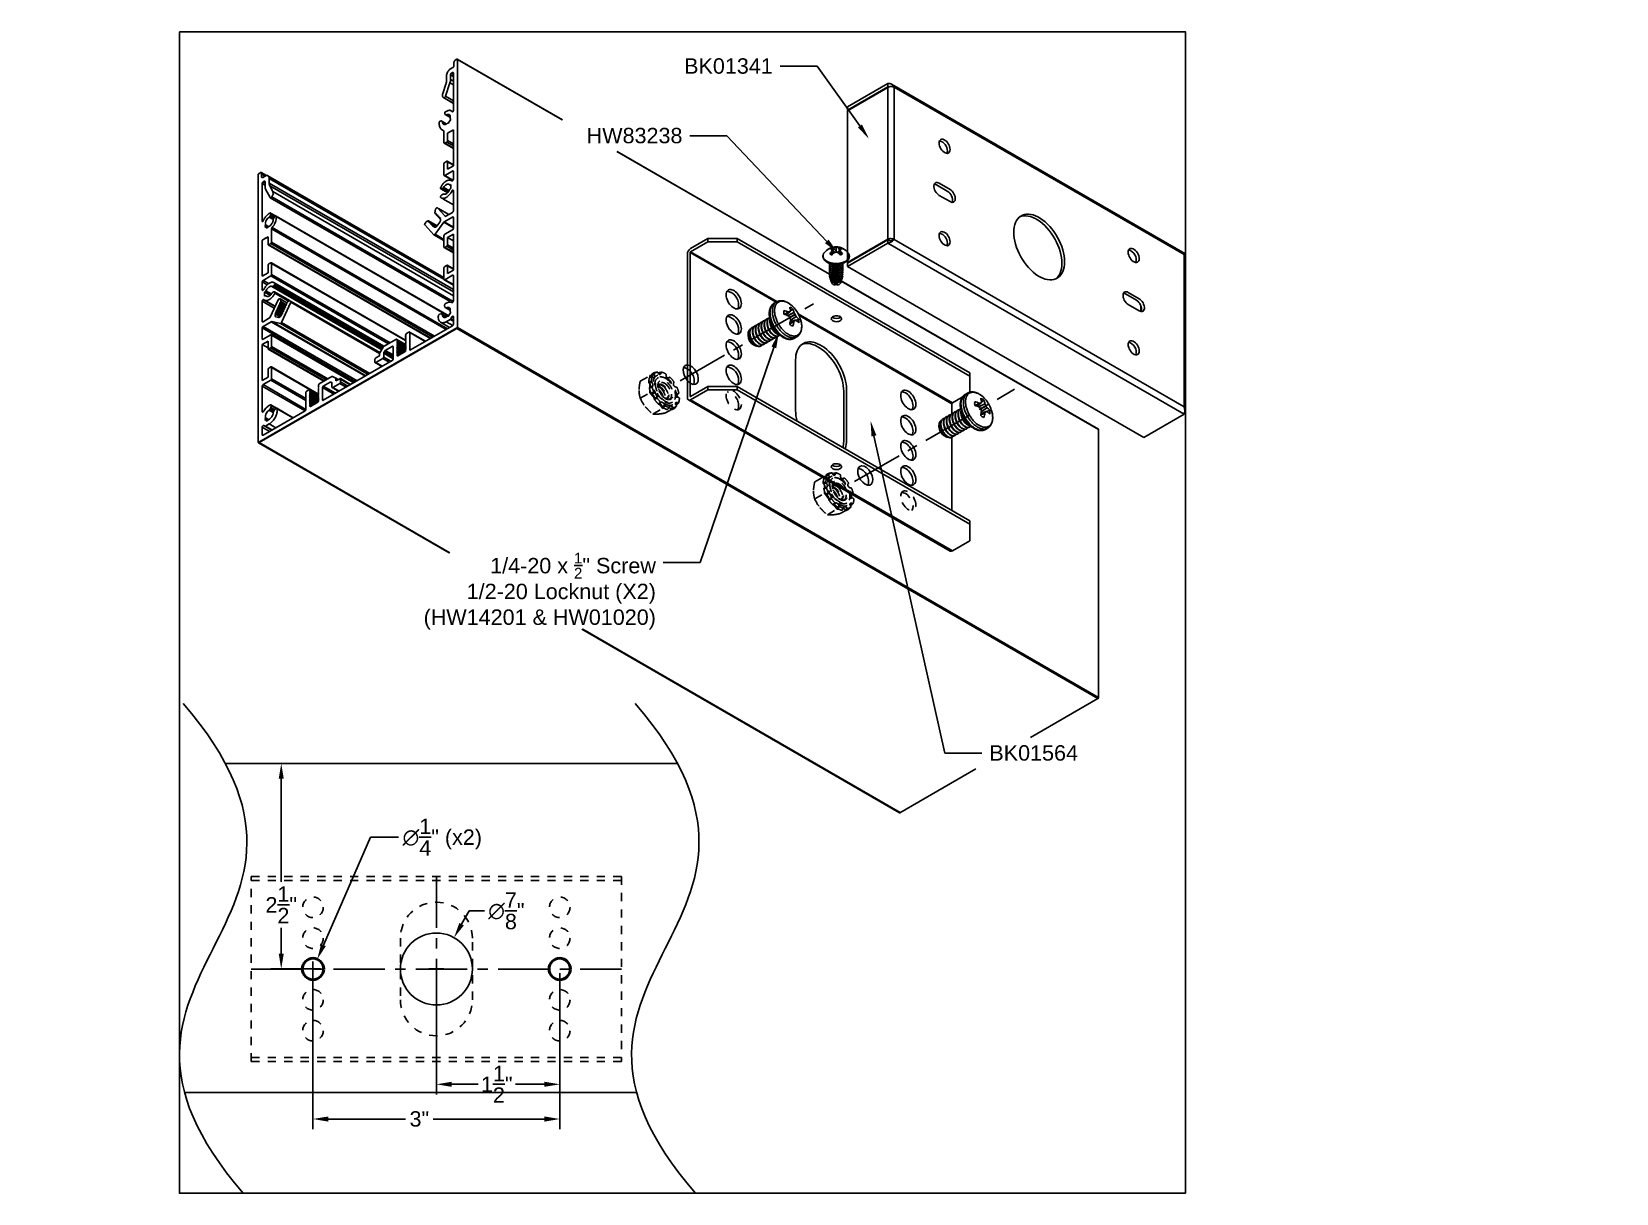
# Model space of a CAD drawing. Extents: x -1.8 to 17.5, y -14.1 to 0.
import ezdxf
from ezdxf import colors
from ezdxf.entities.mleader import LeaderData, LeaderLine
from ezdxf.math import Vec2, Vec3

# ---------------------------------------------------------------- set-up
doc = ezdxf.new("R2010")
doc.units = 0
doc.header["$LTSCALE"] = 0.5
doc.header["$MEASUREMENT"] = 0
for name, pattern in [('CENTER', [2, 1.25, -0.25, 0.25, -0.25]), ('HIDDEN', [0.375, 0.25, -0.125]), ('HIDDEN2', [0.1875, 0.125, -0.0625])]:
    doc.linetypes.add(name, pattern=pattern)
doc.layers.get('Defpoints').update_dxf_attribs({"linetype": 'CONTINUOUS'})
for name, color, linetype in [('Centerline', 210, 'CENTER'), ('Dimension', 10, 'CONTINUOUS'), ('FAB DWG', 221, 'CONTINUOUS'), ('Hardware', 242, 'CONTINUOUS'), ('Housing', 150, 'CONTINUOUS'), ('WallMount Bracket', 190, 'CONTINUOUS')]:
    doc.layers.add(name, color=color, linetype=linetype)
doc.layers.add('Text-Unprinted', color=131, linetype='CONTINUOUS', plot=False)
doc.styles.get("Standard").update_dxf_attribs({"font": 'arial.ttf'})
doc.dimstyles.get("Standard").update_dxf_attribs({"dimtxt": 0.18, "dimasz": 0.18, "dimexe": 0.18, "dimexo": 0.0625, "dimgap": 0.09, "dimtad": 0, "dimtih": 1, "dimtoh": 1, "dimdec": 4, "dimzin": 0, "dimdsep": 46, "dimtxsty": 'Standard', "dimcen": 0.09, "dimadec": 0, "dimazin": 0, "dimtfac": 1, "dimtdec": 4, "dimtofl": 0, "dimtmove": 0, "dimatfit": 3, "dimfxl": 1, "dimtolj": 1, "dimtzin": 0, "dimarcsym": 0})

msp = doc.modelspace()

# ---------------------------------------------------------------- blocks, each defined once
blk = doc.blocks.new('*D0')
at = {"layer": 'Defpoints', "color": 0, "transparency": 16777216}
for p in [(1.237, -8.896), (1.623, -8.896), (1.623, -11.395)]:
    blk.add_point(p, dxfattribs=at)
at = {"layer": 'FAB DWG', "color": 0, "lineweight": -2, "transparency": 16777216}
for p, q in [((1.573, -8.896), (1.112, -8.896)), ((1.237, -9.083), (1.237, -10.335)), ((1.237, -11.208), (1.237, -10.894)), ((1.573, -11.395), (1.112, -11.395))]:
    blk.add_line(p, q, dxfattribs=at)
at = {"layer": 'FAB DWG', "color": 0, "transparency": 16777216}
for points in [[(1.206, -9.083), (1.268, -9.083), (1.237, -8.896)], [(1.206, -11.208), (1.268, -11.208), (1.237, -11.395)]]:
    blk.add_solid(points, dxfattribs=at)
at = {"layer": 'FAB DWG', "color": 0, "transparency": 16777216, "insert": (1.237, -10.615), "char_height": 0.1875, "attachment_point": 5}
blk.add_mtext('\\A1;2{\\H1x;\\S1/2;}"', dxfattribs=at)
blk = doc.blocks.new('*D1')
at = {"layer": 'Defpoints', "color": 0, "transparency": 16777216}
for p in [(1.623, -11.333), (4.623, -11.395), (4.623, -13.219)]:
    blk.add_point(p, dxfattribs=at)
at = {"layer": 'FAB DWG', "color": 0, "lineweight": -2, "transparency": 16777216}
for p, q in [((1.623, -11.383), (1.623, -13.344)), ((4.623, -11.445), (4.623, -13.344)), ((1.811, -13.219), (2.748, -13.219)), ((4.436, -13.219), (3.083, -13.219))]:
    blk.add_line(p, q, dxfattribs=at)
at = {"layer": 'FAB DWG', "color": 0, "transparency": 16777216}
for points in [[(1.811, -13.188), (1.811, -13.251), (1.623, -13.219)], [(4.436, -13.188), (4.436, -13.251), (4.623, -13.219)]]:
    blk.add_solid(points, dxfattribs=at)
at = {"layer": 'FAB DWG', "color": 0, "transparency": 16777216, "insert": (2.916, -13.219), "char_height": 0.1875, "attachment_point": 5}
blk.add_mtext('\\A1;3"', dxfattribs=at)
blk = doc.blocks.new('*D2')
at = {"layer": 'Defpoints', "color": 0, "transparency": 16777216}
for p in [(3.338, -11.014), (2.909, -11.777)]:
    blk.add_point(p, dxfattribs=at)
at = {"layer": 'FAB DWG', "color": 0, "lineweight": -2, "transparency": 16777216}
for p, q in [((3.522, -10.687), (3.43, -10.851)), ((3.709, -10.687), (3.522, -10.687)), ((3.123, -11.485), (3.123, -11.305)), ((3.033, -11.395), (3.213, -11.395))]:
    blk.add_line(p, q, dxfattribs=at)
at = {"layer": 'FAB DWG', "color": 0, "transparency": 16777216}
blk.add_solid([(3.402, -10.835), (3.457, -10.866), (3.338, -11.014)], dxfattribs=at)
at = {"layer": 'FAB DWG', "color": 0, "transparency": 16777216, "insert": (3.974, -10.687), "char_height": 0.1875, "attachment_point": 5}
blk.add_mtext('\\A1;∅{\\H1x;\\S7/8;}"', dxfattribs=at)
blk = doc.blocks.new('*D3')
at = {"layer": 'Defpoints', "color": 0, "transparency": 16777216}
for p in [(1.675, -11.276), (1.571, -11.514)]:
    blk.add_point(p, dxfattribs=at)
at = {"layer": 'FAB DWG', "color": 0, "lineweight": -2, "transparency": 16777216}
for p, q in [((2.323, -9.792), (1.75, -11.104)), ((2.664, -9.792), (2.323, -9.792)), ((1.623, -11.485), (1.623, -11.305)), ((1.533, -11.395), (1.713, -11.395))]:
    blk.add_line(p, q, dxfattribs=at)
at = {"layer": 'FAB DWG', "color": 0, "transparency": 16777216}
blk.add_solid([(1.721, -11.092), (1.779, -11.117), (1.675, -11.276)], dxfattribs=at)
at = {"layer": 'FAB DWG', "color": 0, "transparency": 16777216, "insert": (3.195, -9.792), "char_height": 0.1875, "attachment_point": 5}
blk.add_mtext('\\A1;∅{\\H1x;\\S1/4;}" (x2)', dxfattribs=at)
blk = doc.blocks.new('*D4')
at = {"layer": 'Defpoints', "color": 0, "transparency": 16777216}
for p in [(3.123, -11.395), (4.623, -11.395), (4.623, -12.797)]:
    blk.add_point(p, dxfattribs=at)
at = {"layer": 'FAB DWG', "color": 0, "lineweight": -2, "transparency": 16777216}
for p, q in [((3.123, -11.445), (3.123, -12.922)), ((4.623, -11.445), (4.623, -12.922)), ((3.311, -12.797), (3.63, -12.797)), ((4.436, -12.797), (4.085, -12.797))]:
    blk.add_line(p, q, dxfattribs=at)
at = {"layer": 'FAB DWG', "color": 0, "transparency": 16777216}
for points in [[(3.311, -12.766), (3.311, -12.828), (3.123, -12.797)], [(4.436, -12.766), (4.436, -12.828), (4.623, -12.797)]]:
    blk.add_solid(points, dxfattribs=at)
at = {"layer": 'FAB DWG', "color": 0, "transparency": 16777216, "insert": (3.857, -12.797), "char_height": 0.1875, "attachment_point": 5}
blk.add_mtext('\\A1;1{\\H1x;\\S1/2;}"', dxfattribs=at)

# ---------------------------------------------------------------- dimensions: what is measured, and where the dimension line sits
at = {"layer": 'FAB DWG', "transparency": 16777216}
dim = msp.add_linear_dim(base=(1.2368, -8.89598), p1=(1.62311, -11.39528), p2=(1.62311, -8.89598), angle=90, dimstyle='Standard', override={"dimtxt": 0.1875, "dimasz": 0.1875, "dimexe": 0.125, "dimexo": 0.05, "dimgap": 0.06, "dimlunit": 4, "dimadec": 3, "dimtdec": 3}, dxfattribs=at)
dim.commit()
dim.dimension.update_dxf_attribs({"geometry": '*D0', "text_midpoint": (1.2368, -10.61484), "dimtype": 128})
dim = msp.add_diameter_dim_2p(p1=(1.57112, -11.51443), p2=(1.6751, -11.27613), text='<> (x2)', dimstyle='Standard', override={"dimtxt": 0.1875, "dimasz": 0.1875, "dimexe": 0.125, "dimexo": 0.05, "dimgap": 0.06, "dimlunit": 4, "dimadec": 3, "dimtdec": 3}, dxfattribs=at)
dim.commit()
dim.dimension.update_dxf_attribs({"geometry": '*D3', "text_midpoint": (3.19502, -9.79247), "dimtype": 131})
dim = msp.add_diameter_dim_2p(p1=(2.90853, -11.77654), p2=(3.33769, -11.01401), dimstyle='Standard', override={"dimtxt": 0.1875, "dimasz": 0.1875, "dimexe": 0.125, "dimexo": 0.05, "dimgap": 0.06, "dimlunit": 4, "dimadec": 3, "dimtdec": 3}, dxfattribs=at)
dim.commit()
dim.dimension.update_dxf_attribs({"geometry": '*D2', "text_midpoint": (3.97408, -10.68722)})
for base, p1, picture, middle in [((4.62311, -13.2195), (1.62311, -11.33278), '*D1', (2.91554, -13.2195)), ((4.62311, -12.79683), (3.12311, -11.39528), '*D4', (3.85728, -12.79683))]:
    dim = msp.add_linear_dim(base=base, p1=p1, p2=(4.62311, -11.39528), dimstyle='Standard', override={"dimtxt": 0.1875, "dimasz": 0.1875, "dimexe": 0.125, "dimexo": 0.05, "dimgap": 0.06, "dimlunit": 4, "dimadec": 3, "dimtdec": 3}, dxfattribs=at)
    dim.commit()
    dim.dimension.update_dxf_attribs({"geometry": picture, "text_midpoint": middle, "dimtype": 128})

# ---------------------------------------------------------------- linework, layer by layer
at = {"layer": 'Centerline', "transparency": 16777216}
for p, q in [((6.08551, -4.24581), (7.728, -3.29752)), ((8.20722, -5.4702), (10.15171, -4.34754)), ((3.12311, -10.27028), (3.12311, -12.52028)), ((0.87311, -11.39528), (5.37311, -11.39528))]:
    msp.add_line(p, q, dxfattribs=at)
at = {"layer": 'Dimension', "transparency": 16777216}
for points in [[(0.04426, -8.167), (1.21961, -9.53395), (0.40987, -11.14464), (-0.39987, -12.75533), (0.77548, -14.12228)], [(5.54046, -8.167), (6.71581, -9.53395), (5.90607, -11.14464), (5.09633, -12.75533), (6.27168, -14.12228)]]:
    msp.add_open_spline(points, degree=3, dxfattribs=at)
at = {"layer": 'Hardware', "linetype": 'Continuous', "lineweight": 25, "transparency": 16777216}
for p, q in [((7.9315, -2.71258), (7.92527, -2.67611)), ((7.94706, -2.69692), (7.93684, -2.65317)), ((7.94721, -2.67291), (7.94055, -2.66907)), ((7.94721, -2.67291), (7.95254, -2.62478)), ((7.98063, -2.6809), (7.94721, -2.67291)), ((7.98337, -2.68003), (7.98337, -2.62631)), ((8.01952, -2.67291), (7.9861, -2.6809)), ((8.01952, -2.67291), (8.0142, -2.62478)), ((8.02618, -2.66907), (8.01952, -2.67291)), ((8.01967, -2.69692), (8.0299, -2.65317)), ((8.03327, -2.64919), (8.03752, -2.62522)), ((8.03523, -2.71258), (8.04146, -2.67611)), ((7.90137, -2.82346), (7.90137, -2.82665)), ((7.90137, -2.84898), (7.90137, -2.85217)), ((7.90137, -2.8745), (7.90137, -2.87769)), ((8.06537, -2.83941), (8.06537, -2.83622)), ((8.06537, -2.86493), (8.06537, -2.86174)), ((8.06537, -2.89045), (8.06537, -2.88726)), ((7.90137, -2.90001), (7.90137, -2.9032)), ((7.90137, -2.92553), (7.90137, -2.92872)), ((7.90137, -2.95105), (7.90137, -2.95424)), ((7.90497, -2.98406), (7.90703, -2.98986)), ((7.91243, -3.0051), (7.9174, -3.01914)), ((7.9196, -3.02534), (7.92997, -3.0546)), ((7.93705, -3.04334), (7.93734, -3.04297)), ((7.96215, -3.01627), (7.96267, -3.01993)), ((7.96468, -3.03401), (7.9662, -3.04461)), ((7.97113, -3.07895), (7.98337, -3.07189)), ((7.98337, -2.94253), (7.98337, -2.94304)), ((7.98337, -2.95341), (7.98337, -2.96792)), ((7.98337, -2.97202), (7.98337, -3.07189)), ((7.98337, -3.07189), (7.9956, -3.07895)), ((8.00082, -3.04263), (8.00226, -3.03256)), ((8.00436, -3.01786), (8.0048, -3.01478)), ((8.0048, -3.01478), (8.00479, -3.01477)), ((8.04786, -3.01705), (8.04932, -3.01893)), ((8.05652, -2.9985), (8.05292, -3.00871)), ((8.06457, -2.90562), (8.06125, -2.90618)), ((8.06379, -2.92824), (8.06281, -2.92838)), ((8.06325, -2.90162), (8.06457, -2.90562)), ((8.06328, -2.92701), (8.06379, -2.92824)), ((7.23003, -3.30102), (7.25877, -3.28444)), ((7.39985, -3.4061), (7.35487, -3.4376)), ((7.35653, -3.43813), (7.40173, -3.40648)), ((7.42065, -3.40693), (7.37173, -3.44326)), ((7.42226, -3.4065), (7.37244, -3.44351)), ((7.46997, -3.41352), (7.39408, -3.45168)), ((7.39652, -3.45266), (7.47058, -3.41543)), ((7.47964, -3.43833), (7.42064, -3.47239)), ((7.42293, -3.47635), (7.48193, -3.4423)), ((7.42689, -3.39505), (7.45813, -3.37144)), ((7.42763, -3.50967), (7.49858, -3.46308)), ((7.49723, -3.4616), (7.428, -3.50706)), ((6.96104, -3.59598), (6.96546, -3.59343)), ((6.9964, -3.57557), (7.00082, -3.57302)), ((7.03176, -3.55517), (7.03617, -3.55262)), ((7.06711, -3.53476), (7.07153, -3.53221)), ((7.10247, -3.51436), (7.10689, -3.5118)), ((7.13782, -3.49395), (7.14224, -3.4914)), ((7.17318, -3.47355), (7.17411, -3.473)), ((7.42022, -3.55072), (7.46997, -3.52754)), ((7.47058, -3.52573), (7.42059, -3.54901)), ((7.42375, -3.53327), (7.47964, -3.50911)), ((7.42388, -3.53254), (7.48082, -3.50793)), ((7.49296, -3.50962), (7.5291, -3.49435)), ((6.91175, -3.69323), (6.91175, -3.67552)), ((6.98694, -3.81219), (6.97714, -3.80653)), ((6.98698, -3.81222), (6.992, -3.79928)), ((7.01474, -3.81139), (7.01032, -3.81394)), ((7.05009, -3.79099), (7.04568, -3.79354)), ((7.07275, -3.82015), (7.06833, -3.8227)), ((7.08545, -3.77058), (7.08103, -3.77313)), ((7.10811, -3.79975), (7.10369, -3.8023)), ((7.12081, -3.75018), (7.11639, -3.75273)), ((7.14346, -3.77934), (7.13904, -3.78189)), ((7.15616, -3.72977), (7.15174, -3.73232)), ((7.17882, -3.75894), (7.1744, -3.76149)), ((7.19152, -3.70937), (7.1871, -3.71192)), ((7.21417, -3.73853), (7.20976, -3.74108)), ((7.22687, -3.68896), (7.22245, -3.69151)), ((7.24953, -3.71813), (7.24511, -3.72068)), ((7.26223, -3.66856), (7.25781, -3.67111)), ((7.28489, -3.69772), (7.28047, -3.70027)), ((7.5047, -3.71056), (7.47597, -3.72715)), ((9.55196, -4.40982), (9.58069, -4.39323)), ((9.42439, -4.62315), (9.42881, -4.6206)), ((9.45975, -4.60274), (9.46417, -4.60019)), ((9.4951, -4.58234), (9.49604, -4.5818)), ((9.72178, -4.51489), (9.6768, -4.54639)), ((9.67846, -4.54693), (9.72365, -4.51527)), ((9.74257, -4.51572), (9.69366, -4.55205)), ((9.74418, -4.51529), (9.69436, -4.5523)), ((9.79189, -4.52232), (9.71601, -4.56047)), ((9.71845, -4.56146), (9.7925, -4.52423)), ((9.80157, -4.54713), (9.74257, -4.58118)), ((9.74485, -4.58515), (9.80386, -4.55109)), ((9.74567, -4.64207), (9.80157, -4.61791)), ((9.74581, -4.64133), (9.80274, -4.61673)), ((9.74882, -4.50385), (9.78006, -4.48023)), ((9.74956, -4.61846), (9.8205, -4.57187)), ((9.81915, -4.57039), (9.74992, -4.61585)), ((9.81489, -4.61841), (9.85102, -4.60315)), ((9.23367, -4.80203), (9.23367, -4.78431)), ((9.28297, -4.70477), (9.28739, -4.70222)), ((9.31832, -4.68436), (9.32274, -4.68181)), ((9.35368, -4.66396), (9.3581, -4.66141)), ((9.38904, -4.64355), (9.39345, -4.641)), ((9.5488, -4.79775), (9.54438, -4.8003)), ((9.58415, -4.77735), (9.57973, -4.7799)), ((9.60681, -4.80652), (9.60239, -4.80907)), ((9.74214, -4.65951), (9.79189, -4.63634)), ((9.7925, -4.63452), (9.74251, -4.65781)), ((9.30887, -4.92099), (9.29906, -4.91532)), ((9.30891, -4.92101), (9.31392, -4.90808)), ((9.33666, -4.92018), (9.33224, -4.92274)), ((9.37202, -4.89978), (9.3676, -4.90233)), ((9.39468, -4.92895), (9.39026, -4.9315)), ((9.40737, -4.87937), (9.40296, -4.88192)), ((9.43003, -4.90854), (9.42561, -4.91109)), ((9.44273, -4.85897), (9.43831, -4.86152)), ((9.46539, -4.88814), (9.46097, -4.89069)), ((9.47809, -4.83856), (9.47367, -4.84111)), ((9.50074, -4.86773), (9.49632, -4.87028)), ((9.51344, -4.81816), (9.50902, -4.82071)), ((9.5361, -4.84733), (9.53168, -4.84988)), ((9.57145, -4.82692), (9.56704, -4.82947)), ((9.82663, -4.81935), (9.79789, -4.83594))]:
    msp.add_line(p, q, dxfattribs=at)
at = {"layer": 'Hardware', "linetype": 'HIDDEN2', "transparency": 16777216}
for p, q in [((5.60135, -4.2495), (5.71976, -4.18114)), ((5.71414, -4.20752), (5.7212, -4.2057)), ((5.71625, -4.20515), (5.72335, -4.20333)), ((5.74365, -4.17901), (5.71976, -4.18114)), ((5.71976, -4.18114), (5.71976, -4.20425)), ((5.74242, -4.17591), (5.74934, -4.17437)), ((5.74325, -4.17789), (5.74242, -4.17591)), ((5.74997, -4.16112), (5.7431, -4.16264)), ((5.74325, -4.17789), (5.74934, -4.17437)), ((5.7793, -4.14387), (5.78577, -4.14255)), ((5.77943, -4.14384), (5.7859, -4.14253)), ((5.78577, -4.14255), (5.7859, -4.14253)), ((5.81453, -4.20911), (5.82176, -4.20494)), ((5.82733, -4.15369), (5.83348, -4.15235)), ((5.82739, -4.15587), (5.82733, -4.15369)), ((5.82739, -4.15587), (5.83348, -4.15235)), ((5.83195, -4.14527), (5.83809, -4.14394)), ((5.93848, -4.21023), (5.94082, -4.20939)), ((5.94154, -4.21059), (5.95672, -4.20384)), ((5.60135, -4.45575), (5.71976, -4.3874)), ((5.71221, -4.25655), (5.70504, -4.25894)), ((5.70999, -4.27244), (5.7172, -4.27004)), ((5.71111, -4.27356), (5.70999, -4.27244)), ((5.71111, -4.27356), (5.7172, -4.27004)), ((5.71296, -4.333), (5.72008, -4.33013)), ((5.71387, -4.3262), (5.72102, -4.32332)), ((5.71976, -4.28621), (5.71976, -4.32383)), ((5.71976, -4.35788), (5.71976, -4.3874)), ((5.71976, -4.3874), (5.77516, -4.45631)), ((5.74132, -4.39384), (5.73445, -4.39742)), ((5.74242, -4.40642), (5.74934, -4.40282)), ((5.74325, -4.40634), (5.74242, -4.40642)), ((5.74325, -4.40634), (5.74934, -4.40282)), ((6.05278, -4.40932), (6.04857, -4.413)), ((6.06498, -4.39807), (6.04959, -4.40957)), ((5.75603, -4.64817), (5.87444, -4.57982)), ((5.77958, -4.45707), (5.77293, -4.46117)), ((5.77293, -4.46117), (5.77349, -4.46059)), ((5.77349, -4.46059), (5.77958, -4.45707)), ((5.77623, -4.47238), (5.78283, -4.46831)), ((5.8262, -4.52054), (5.82009, -4.5252)), ((5.83281, -4.52354), (5.82666, -4.52822)), ((5.83057, -4.52524), (5.87444, -4.57982)), ((5.83275, -4.52359), (5.83281, -4.52354)), ((5.83825, -4.52054), (5.8373, -4.52023)), ((5.87058, -4.55969), (5.87668, -4.55617)), ((5.87091, -4.56116), (5.87058, -4.55969)), ((5.87668, -4.55617), (5.87091, -4.56116)), ((5.87444, -4.57982), (5.89051, -4.57838)), ((5.87977, -4.57242), (5.8855, -4.56746)), ((5.91071, -4.63434), (5.97991, -4.59439)), ((5.93443, -4.58827), (5.92925, -4.59346)), ((5.93784, -4.58773), (5.93263, -4.59295)), ((5.95321, -4.57277), (5.95683, -4.57245)), ((5.97105, -4.5866), (5.97714, -4.58308)), ((5.97228, -4.58832), (5.97105, -4.5866)), ((5.97714, -4.58308), (5.97228, -4.58832)), ((5.98403, -4.59492), (5.98886, -4.58971)), ((5.99412, -4.50351), (5.98689, -4.50768)), ((6.02466, -4.57115), (6.02023, -4.57614)), ((6.02023, -4.57614), (6.02046, -4.57578)), ((6.02496, -4.57084), (6.02053, -4.57584)), ((6.02466, -4.57115), (6.02497, -4.57084)), ((6.04141, -4.55234), (6.0329, -4.5619)), ((6.0365, -4.53104), (6.04259, -4.52753)), ((6.03833, -4.53226), (6.0365, -4.53104)), ((6.04259, -4.52753), (6.03833, -4.53226)), ((6.05256, -4.52806), (6.04831, -4.53277)), ((7.87086, -5.38598), (7.86398, -5.38751)), ((7.90018, -5.36874), (7.90665, -5.36742)), ((7.90031, -5.36871), (7.90679, -5.36739)), ((7.90665, -5.36742), (7.90679, -5.36739)), ((7.94821, -5.37855), (7.95436, -5.37722)), ((7.94827, -5.38073), (7.94821, -5.37855)), ((7.94827, -5.38073), (7.95436, -5.37722)), ((7.95283, -5.37013), (7.95897, -5.3688)), ((7.72223, -5.47437), (7.84064, -5.40601)), ((7.83309, -5.48141), (7.82593, -5.4838)), ((7.83087, -5.49731), (7.83808, -5.49491)), ((7.83199, -5.49842), (7.83087, -5.49731)), ((7.83199, -5.49842), (7.83808, -5.49491)), ((7.83385, -5.55786), (7.84096, -5.555)), ((7.83475, -5.55107), (7.8419, -5.54818)), ((7.83502, -5.43238), (7.84208, -5.43057)), ((7.83713, -5.43002), (7.84423, -5.42819)), ((7.86453, -5.40387), (7.84064, -5.40601)), ((7.84064, -5.40601), (7.84064, -5.42912)), ((7.84064, -5.51108), (7.84064, -5.54869)), ((7.84064, -5.58274), (7.84064, -5.61226)), ((7.8633, -5.40077), (7.87022, -5.39924)), ((7.86413, -5.40275), (7.8633, -5.40077)), ((7.86413, -5.40275), (7.87022, -5.39924)), ((7.93541, -5.43398), (7.94264, -5.42981)), ((8.05936, -5.4351), (8.0617, -5.43426)), ((8.06242, -5.43545), (8.0776, -5.4287)), ((7.72223, -5.68062), (7.84064, -5.61226)), ((7.84064, -5.61226), (7.89604, -5.68117)), ((7.86221, -5.6187), (7.85533, -5.62229)), ((7.8633, -5.63129), (7.87022, -5.62768)), ((7.86413, -5.6312), (7.8633, -5.63129)), ((7.86413, -5.6312), (7.87022, -5.62768)), ((7.90046, -5.68194), (7.89382, -5.68603)), ((7.89382, -5.68603), (7.89437, -5.68546)), ((7.89437, -5.68546), (7.90046, -5.68194)), ((7.89711, -5.69724), (7.90371, -5.69318)), ((7.94709, -5.74541), (7.94097, -5.75006)), ((7.95369, -5.7484), (7.94754, -5.75309)), ((7.95145, -5.75011), (7.99532, -5.80468)), ((7.95363, -5.74845), (7.95369, -5.7484)), ((7.95914, -5.74541), (7.95818, -5.74509)), ((8.115, -5.72838), (8.10778, -5.73255)), ((8.1623, -5.77721), (8.15378, -5.78677)), ((8.15738, -5.75591), (8.16347, -5.75239)), ((8.15921, -5.75713), (8.15738, -5.75591)), ((8.16347, -5.75239), (8.15921, -5.75713)), ((8.17344, -5.75292), (8.16919, -5.75764)), ((8.17366, -5.63419), (8.16945, -5.63786)), ((8.18586, -5.62293), (8.17047, -5.63444)), ((7.87691, -5.87304), (7.99532, -5.80468)), ((7.99147, -5.78455), (7.99756, -5.78103)), ((7.99179, -5.78603), (7.99147, -5.78455)), ((7.99756, -5.78103), (7.99179, -5.78603)), ((7.99532, -5.80468), (8.01139, -5.80324)), ((8.00065, -5.79729), (8.00638, -5.79233)), ((8.03159, -5.85921), (8.10079, -5.81926)), ((8.05531, -5.81313), (8.05013, -5.81833)), ((8.05872, -5.8126), (8.05352, -5.81782)), ((8.07409, -5.79764), (8.07771, -5.79731)), ((8.09193, -5.81146), (8.09802, -5.80794)), ((8.09317, -5.81318), (8.09193, -5.81146)), ((8.09802, -5.80794), (8.09317, -5.81318)), ((8.10491, -5.81978), (8.10974, -5.81458)), ((8.14554, -5.79601), (8.14112, -5.80101)), ((8.14112, -5.80101), (8.14134, -5.80065)), ((8.14584, -5.79571), (8.14142, -5.80071)), ((8.14554, -5.79601), (8.14585, -5.7957))]:
    msp.add_line(p, q, dxfattribs=at)
at = {"layer": 'Hardware', "linetype": 'Continuous', "lineweight": 25, "transparency": 16777216, "flags": 128}
for points in [[(8.13115, -2.69184), (8.13209, -2.69322), (8.13497, -2.69787), (8.13741, -2.70261), (8.1394, -2.70742), (8.14094, -2.71228), (8.14203, -2.71719), (8.14266, -2.72212), (8.14284, -2.72706), (8.14255, -2.732), (8.1418, -2.73692), (8.1406, -2.74182), (8.13894, -2.74667), (8.13684, -2.75146), (8.13429, -2.75618), (8.13131, -2.76081), (8.1279, -2.76535), (8.12407, -2.76977), (8.11984, -2.77407), (8.11522, -2.77823), (8.11021, -2.78224), (8.10484, -2.78609), (8.09912, -2.78977), (8.09306, -2.79326), (8.08669, -2.79657), (8.08002, -2.79967), (8.07307, -2.80256), (8.06587, -2.80523), (8.05842, -2.80767), (8.05076, -2.80988), (8.04291, -2.81185), (8.03488, -2.81357), (8.0267, -2.81504), (8.0184, -2.81625), (8.01, -2.81721), (8.00153, -2.8179), (7.99299, -2.81834), (7.98444, -2.8185), (7.97587, -2.8184), (7.96734, -2.81804), (7.95884, -2.81741), (7.95042, -2.81652), (7.94209, -2.81537), (7.93388, -2.81396), (7.92582, -2.8123), (7.91792, -2.81039), (7.9102, -2.80824), (7.9027, -2.80586), (7.89544, -2.80324), (7.88842, -2.80041), (7.88168, -2.79736), (7.87523, -2.79411), (7.8691, -2.79066), (7.86329, -2.78703), (7.85783, -2.78322), (7.85273, -2.77925), (7.84801, -2.77512), (7.84368, -2.77086), (7.83975, -2.76647), (7.83624, -2.76196), (7.83315, -2.75735), (7.83049, -2.75265), (7.82827, -2.74787), (7.8265, -2.74304), (7.82519, -2.73815), (7.82433, -2.73323), (7.82392, -2.7283), (7.82398, -2.72335), (7.8245, -2.71842), (7.82547, -2.71351), (7.8269, -2.70863), (7.82879, -2.70381), (7.83111, -2.69905), (7.83388, -2.69437), (7.83558, -2.69184)], [(7.5535, -3.50735), (7.55538, -3.51436), (7.55807, -3.52566), (7.56031, -3.53686), (7.56208, -3.54791), (7.56339, -3.55878), (7.56422, -3.56945), (7.56458, -3.57988), (7.56446, -3.59004), (7.56386, -3.59991), (7.56279, -3.60945), (7.56126, -3.61864), (7.55925, -3.62745), (7.55679, -3.63586), (7.55387, -3.64384), (7.5505, -3.65136), (7.5467, -3.65842), (7.54248, -3.66498), (7.53785, -3.67102), (7.53281, -3.67654), (7.5274, -3.68151), (7.52161, -3.68592), (7.51547, -3.68976), (7.509, -3.69301), (7.50221, -3.69567), (7.49513, -3.69773), (7.48777, -3.69919), (7.48016, -3.70003), (7.47231, -3.70025), (7.46425, -3.69987), (7.45601, -3.69887), (7.44761, -3.69726), (7.43906, -3.69504), (7.43041, -3.69223), (7.42166, -3.68882), (7.41285, -3.68483), (7.404, -3.68028), (7.39514, -3.67516), (7.38629, -3.66951), (7.37748, -3.66332), (7.36874, -3.65663), (7.36008, -3.64946), (7.35154, -3.64181), (7.34313, -3.63372), (7.33489, -3.62521), (7.32683, -3.61629), (7.31899, -3.60701), (7.31138, -3.59738), (7.30402, -3.58743), (7.29693, -3.5772), (7.29014, -3.5667), (7.28367, -3.55598), (7.27753, -3.54506), (7.27175, -3.53397), (7.26633, -3.52274), (7.2613, -3.51141), (7.25666, -3.50002), (7.25244, -3.48858), (7.24864, -3.47715), (7.24528, -3.46574), (7.24236, -3.45439), (7.23989, -3.44314), (7.23789, -3.43201), (7.23635, -3.42105), (7.23528, -3.41027), (7.23469, -3.39972), (7.23457, -3.38942), (7.23493, -3.3794), (7.23576, -3.36969), (7.23706, -3.36032), (7.23883, -3.35132), (7.24107, -3.34271), (7.24376, -3.33451), (7.2469, -3.32675), (7.25049, -3.31946), (7.2545, -3.31265), (7.25893, -3.30635), (7.26376, -3.30056), (7.26899, -3.29532), (7.2746, -3.29063), (7.28056, -3.2865), (7.28687, -3.28295), (7.2935, -3.28), (7.30044, -3.27763), (7.30766, -3.27588), (7.31515, -3.27473), (7.32288, -3.2742), (7.33084, -3.27428), (7.33899, -3.27497), (7.34732, -3.27628), (7.35579, -3.27819), (7.3644, -3.28071), (7.3731, -3.28382), (7.38188, -3.28752), (7.39071, -3.29179), (7.39957, -3.29663), (7.39957, -3.29663)], [(7.47597, -3.72715), (7.4694, -3.73055), (7.46247, -3.73339), (7.45525, -3.73562), (7.44774, -3.73725), (7.43998, -3.73826), (7.43197, -3.73866), (7.42375, -3.73844), (7.41534, -3.73761), (7.40675, -3.73617), (7.39802, -3.73412), (7.38917, -3.73146), (7.38021, -3.72821), (7.37118, -3.72437), (7.36211, -3.71996), (7.353, -3.71498), (7.3439, -3.70945), (7.33482, -3.70338), (7.32579, -3.6968), (7.31684, -3.68972), (7.30798, -3.68215), (7.29925, -3.67412), (7.29066, -3.66566), (7.28225, -3.65678), (7.27403, -3.6475), (7.26603, -3.63787), (7.25826, -3.62789), (7.25076, -3.6176), (7.24353, -3.60703), (7.23661, -3.5962), (7.23, -3.58515), (7.22373, -3.5739), (7.21782, -3.56249), (7.21227, -3.55095), (7.20712, -3.5393), (7.20236, -3.52759), (7.19801, -3.51584), (7.19409, -3.50408), (7.19061, -3.49235), (7.18757, -3.48068), (7.18498, -3.46911), (7.18285, -3.45765), (7.18119, -3.44635), (7.18001, -3.43524), (7.17929, -3.42434), (7.17905, -3.41369), (7.17929, -3.40332), (7.18001, -3.39324), (7.18119, -3.3835), (7.18285, -3.37412), (7.18498, -3.36512), (7.18757, -3.35653), (7.19061, -3.34837), (7.19409, -3.34066), (7.19801, -3.33343), (7.20236, -3.32669), (7.20712, -3.32047), (7.21227, -3.31478), (7.21782, -3.30964), (7.22373, -3.30505), (7.23, -3.30104), (7.23003, -3.30102)], [(7.5047, -3.71056), (7.49813, -3.71397), (7.49121, -3.7168), (7.48398, -3.71904), (7.47648, -3.72066), (7.46871, -3.72168), (7.46071, -3.72208), (7.45249, -3.72186), (7.44407, -3.72103), (7.43549, -3.71958), (7.42676, -3.71753), (7.4179, -3.71488), (7.40895, -3.71163), (7.39992, -3.70779), (7.39084, -3.70337), (7.38174, -3.69839), (7.37263, -3.69286), (7.36355, -3.6868), (7.35453, -3.68022), (7.34557, -3.67313), (7.33672, -3.66556), (7.32798, -3.65754), (7.3194, -3.64907), (7.31099, -3.64019), (7.30277, -3.63092), (7.29476, -3.62128), (7.287, -3.61131), (7.27949, -3.60102), (7.27227, -3.59044), (7.26534, -3.57962), (7.25874, -3.56856), (7.25247, -3.55732), (7.24655, -3.54591), (7.24101, -3.53436), (7.23585, -3.52272), (7.23109, -3.511), (7.22675, -3.49925), (7.22283, -3.4875), (7.21934, -3.47577), (7.2163, -3.4641), (7.21372, -3.45252), (7.21159, -3.44107), (7.20993, -3.42977), (7.20874, -3.41866), (7.20803, -3.40776), (7.20779, -3.39711), (7.20803, -3.38673), (7.20874, -3.37666), (7.20993, -3.36692), (7.21159, -3.35753), (7.21372, -3.34853), (7.2163, -3.33994), (7.21934, -3.33178), (7.22283, -3.32408), (7.22675, -3.31685), (7.23109, -3.31011), (7.23585, -3.30389), (7.24101, -3.2982), (7.24655, -3.29305), (7.25247, -3.28847), (7.25874, -3.28446), (7.25878, -3.28443)], [(7.46098, -3.34575), (7.46831, -3.35362), (7.47187, -3.35762)], [(9.79789, -4.83594), (9.79132, -4.83935), (9.7844, -4.84218), (9.77717, -4.84441), (9.76967, -4.84604), (9.7619, -4.84705), (9.7539, -4.84745), (9.74568, -4.84724), (9.73726, -4.84641), (9.72868, -4.84496), (9.71995, -4.84291), (9.71109, -4.84025), (9.70214, -4.837), (9.69311, -4.83317), (9.68403, -4.82875), (9.67493, -4.82377), (9.66582, -4.81824), (9.65674, -4.81218), (9.64771, -4.80559), (9.63876, -4.79851), (9.62991, -4.79094), (9.62117, -4.78292), (9.61259, -4.77445), (9.60418, -4.76557), (9.59596, -4.7563), (9.58795, -4.74666), (9.58019, -4.73668), (9.57268, -4.72639), (9.56546, -4.71582), (9.55853, -4.70499), (9.55193, -4.69394), (9.54566, -4.6827), (9.53974, -4.67128), (9.5342, -4.65974), (9.52904, -4.6481), (9.52428, -4.63638), (9.51994, -4.62463), (9.51602, -4.61287), (9.51253, -4.60115), (9.50949, -4.58948), (9.50691, -4.5779), (9.50478, -4.56645), (9.50312, -4.55515), (9.50193, -4.54403), (9.50122, -4.53314), (9.50098, -4.52248), (9.50122, -4.51211), (9.50193, -4.50204), (9.50312, -4.49229), (9.50478, -4.48291), (9.50691, -4.47391), (9.50949, -4.46532), (9.51253, -4.45716), (9.51602, -4.44945), (9.51994, -4.44222), (9.52428, -4.43549), (9.52904, -4.42927), (9.5342, -4.42358), (9.53974, -4.41843), (9.54566, -4.41385), (9.55193, -4.40984), (9.55196, -4.40982)], [(9.82663, -4.81936), (9.82006, -4.82276), (9.81313, -4.8256), (9.80591, -4.82783), (9.7984, -4.82946), (9.79064, -4.83047), (9.78263, -4.83087), (9.77441, -4.83065), (9.766, -4.82982), (9.75742, -4.82838), (9.74868, -4.82633), (9.73983, -4.82367), (9.73087, -4.82042), (9.72184, -4.81658), (9.71277, -4.81217), (9.70366, -4.80719), (9.69456, -4.80166), (9.68548, -4.79559), (9.67645, -4.78901), (9.6675, -4.78192), (9.65864, -4.77436), (9.64991, -4.76633), (9.64132, -4.75787), (9.63291, -4.74899), (9.62469, -4.73971), (9.61669, -4.73008), (9.60892, -4.7201), (9.60142, -4.70981), (9.59419, -4.69924), (9.58727, -4.68841), (9.58066, -4.67736), (9.57439, -4.66611), (9.56848, -4.6547), (9.56294, -4.64316), (9.55778, -4.63151), (9.55302, -4.6198), (9.54867, -4.60805), (9.54475, -4.59629), (9.54127, -4.58456), (9.53823, -4.57289), (9.53564, -4.56132), (9.53352, -4.54986), (9.53186, -4.53856), (9.53067, -4.52745), (9.52995, -4.51655), (9.52971, -4.5059), (9.52995, -4.49552), (9.53067, -4.48545), (9.53186, -4.47571), (9.53352, -4.46633), (9.53564, -4.45733), (9.53823, -4.44873), (9.54127, -4.44057), (9.54475, -4.43287), (9.54867, -4.42564), (9.55302, -4.4189), (9.55778, -4.41268), (9.56294, -4.40699), (9.56848, -4.40185), (9.57439, -4.39726), (9.58066, -4.39325), (9.58071, -4.39322)], [(9.87542, -4.61615), (9.87731, -4.62315), (9.88, -4.63446), (9.88224, -4.64565), (9.88401, -4.6567), (9.88531, -4.66757), (9.88614, -4.67824), (9.8865, -4.68867), (9.88638, -4.69884), (9.88579, -4.7087), (9.88472, -4.71825), (9.88318, -4.72744), (9.88118, -4.73625), (9.87871, -4.74465), (9.87579, -4.75263), (9.87243, -4.76016), (9.86863, -4.76721), (9.86441, -4.77377), (9.85977, -4.77982), (9.85474, -4.78533), (9.84932, -4.7903), (9.84353, -4.79472), (9.8374, -4.79855), (9.83092, -4.80181), (9.82414, -4.80447), (9.81705, -4.80653), (9.80969, -4.80798), (9.80208, -4.80882), (9.79423, -4.80905), (9.78618, -4.80866), (9.77794, -4.80766), (9.76953, -4.80605), (9.76099, -4.80383), (9.75233, -4.80102), (9.74358, -4.79761), (9.73478, -4.79363), (9.72593, -4.78907), (9.71707, -4.78395), (9.70822, -4.7783), (9.69941, -4.77212), (9.69066, -4.76543), (9.68201, -4.75825), (9.67346, -4.7506), (9.66506, -4.74251), (9.65682, -4.734), (9.64876, -4.72509), (9.64091, -4.7158), (9.6333, -4.70617), (9.62594, -4.69623), (9.61886, -4.68599), (9.61207, -4.6755), (9.6056, -4.66477), (9.59946, -4.65385), (9.59367, -4.64276), (9.58826, -4.63153), (9.58322, -4.62021), (9.57859, -4.60881), (9.57436, -4.59738), (9.57057, -4.58594), (9.5672, -4.57453), (9.56428, -4.56318), (9.56182, -4.55193), (9.55981, -4.54081), (9.55828, -4.52984), (9.55721, -4.51907), (9.55661, -4.50851), (9.55649, -4.49821), (9.55685, -4.48819), (9.55768, -4.47848), (9.55899, -4.46911), (9.56076, -4.46011), (9.56299, -4.4515), (9.56569, -4.4433), (9.56883, -4.43555), (9.57241, -4.42826), (9.57642, -4.42145), (9.58085, -4.41514), (9.58569, -4.40936), (9.59092, -4.40411), (9.59652, -4.39942), (9.60249, -4.39529), (9.60879, -4.39175), (9.61543, -4.38879), (9.62236, -4.38643), (9.62959, -4.38467), (9.63708, -4.38352), (9.64481, -4.38299), (9.65276, -4.38307), (9.66091, -4.38376), (9.66924, -4.38507), (9.67772, -4.38698), (9.68632, -4.3895), (9.69503, -4.39261), (9.70381, -4.39631), (9.71264, -4.40058), (9.7215, -4.40542), (9.7215, -4.40542)], [(9.7829, -4.45455), (9.79023, -4.46241), (9.7938, -4.46642)]]:
    msp.add_lwpolyline(points, dxfattribs=at)
at = {"layer": 'Hardware', "linetype": 'HIDDEN2', "transparency": 16777216, "flags": 128}
for points in [[(5.90071, -4.52326), (5.90794, -4.52722), (5.91516, -4.53075), (5.92233, -4.53384), (5.92945, -4.53648), (5.9365, -4.53866), (5.94345, -4.54037), (5.9503, -4.54162), (5.95701, -4.5424), (5.96359, -4.54271), (5.97, -4.54254), (5.97623, -4.5419), (5.98227, -4.54079), (5.9881, -4.53922), (5.99371, -4.53717), (5.99908, -4.53467), (6.00419, -4.53172), (6.00904, -4.52832), (6.01361, -4.52449), (6.01789, -4.52022), (6.02187, -4.51555), (6.02554, -4.51047), (6.02889, -4.505), (6.03191, -4.49915), (6.03459, -4.49294), (6.03693, -4.48639), (6.03892, -4.47951), (6.04056, -4.47232), (6.04183, -4.46483), (6.04275, -4.45707), (6.0433, -4.44906), (6.04348, -4.44082), (6.0433, -4.43236), (6.04275, -4.42371), (6.04183, -4.4149), (6.04056, -4.40594), (6.03892, -4.39686), (6.03693, -4.38768), (6.03459, -4.37843), (6.03191, -4.36912), (6.02889, -4.35979), (6.02554, -4.35045), (6.02187, -4.34113), (6.01789, -4.33186), (6.01361, -4.32266), (6.00904, -4.31355), (6.00419, -4.30455), (5.99908, -4.29569), (5.99371, -4.28699), (5.9881, -4.27848), (5.98227, -4.27017), (5.97623, -4.26208), (5.97, -4.25425), (5.96359, -4.24668), (5.95701, -4.2394), (5.9503, -4.23242), (5.94345, -4.22577), (5.9365, -4.21946), (5.92945, -4.2135), (5.92233, -4.20792), (5.91516, -4.20272), (5.90794, -4.19792), (5.90071, -4.19353), (5.89348, -4.18957), (5.88627, -4.18604), (5.87909, -4.18296), (5.87197, -4.18032), (5.86493, -4.17814), (5.85797, -4.17642), (5.85113, -4.17517), (5.84441, -4.17439), (5.83784, -4.17409), (5.83143, -4.17425), (5.82519, -4.17489), (5.81915, -4.176), (5.81332, -4.17758), (5.80772, -4.17962), (5.80235, -4.18212), (5.79724, -4.18508), (5.79239, -4.18847), (5.78782, -4.19231), (5.78353, -4.19657), (5.77955, -4.20125), (5.77588, -4.20633), (5.77254, -4.2118), (5.76952, -4.21764), (5.76683, -4.22385), (5.76449, -4.23041), (5.7625, -4.23729), (5.76087, -4.24448), (5.75959, -4.25197), (5.75868, -4.25972), (5.75813, -4.26774), (5.75794, -4.27598), (5.75813, -4.28444), (5.75868, -4.29308), (5.75959, -4.30189), (5.76087, -4.31085), (5.7625, -4.31993), (5.76449, -4.32911), (5.76683, -4.33837), (5.76952, -4.34767), (5.77254, -4.35701), (5.77588, -4.36634), (5.77955, -4.37566), (5.78353, -4.38493), (5.78782, -4.39414), (5.79239, -4.40325), (5.79724, -4.41225), (5.80235, -4.42111), (5.80772, -4.4298), (5.81332, -4.43832), (5.81915, -4.44663), (5.82519, -4.45471), (5.83143, -4.46255), (5.83784, -4.47012), (5.84441, -4.4774), (5.85113, -4.48437), (5.85797, -4.49103), (5.86493, -4.49734), (5.87197, -4.5033), (5.87909, -4.50888), (5.88627, -4.51408), (5.89348, -4.51888), (5.90071, -4.52326)], [(5.81453, -4.20911), (5.81104, -4.2113), (5.80663, -4.2146), (5.8025, -4.21834), (5.79867, -4.22251), (5.79516, -4.22709), (5.79196, -4.23206), (5.78909, -4.23742), (5.78656, -4.24315), (5.78438, -4.24923), (5.78256, -4.25563), (5.78109, -4.26236), (5.77998, -4.26937), (5.77924, -4.27665), (5.77887, -4.28418), (5.77887, -4.29194), (5.77924, -4.2999), (5.77998, -4.30803), (5.78109, -4.31632), (5.78256, -4.32474), (5.78438, -4.33326), (5.78656, -4.34185), (5.78909, -4.3505), (5.79196, -4.35917), (5.79516, -4.36784), (5.79867, -4.37647), (5.8025, -4.38506), (5.80663, -4.39356), (5.81104, -4.40196), (5.81572, -4.41022), (5.82066, -4.41833), (5.82585, -4.42625), (5.83126, -4.43397), (5.83688, -4.44146), (5.8427, -4.4487), (5.84869, -4.45566), (5.85485, -4.46232), (5.86114, -4.46868), (5.86755, -4.47469), (5.87406, -4.48036), (5.88065, -4.48565), (5.8873, -4.49055), (5.894, -4.49506), (5.90071, -4.49915)], [(5.90794, -4.21347), (5.91465, -4.21756), (5.92135, -4.22207), (5.928, -4.22698), (5.93459, -4.23227), (5.94111, -4.23793), (5.94752, -4.24395), (5.95381, -4.2503), (5.95996, -4.25697), (5.96595, -4.26393), (5.97177, -4.27117), (5.97739, -4.27865), (5.9828, -4.28637), (5.98799, -4.2943), (5.99293, -4.3024), (5.99761, -4.31067), (6.00203, -4.31906), (6.00615, -4.32757), (6.00998, -4.33615), (6.0135, -4.34479), (6.01669, -4.35346), (6.01956, -4.36212), (6.02209, -4.37077), (6.02427, -4.37937), (6.0261, -4.38788), (6.02757, -4.3963), (6.02867, -4.40459), (6.02941, -4.41273), (6.02978, -4.42069), (6.02978, -4.42844), (6.02941, -4.43597), (6.02867, -4.44326), (6.02757, -4.45027), (6.0261, -4.45699), (6.02427, -4.4634), (6.02209, -4.46948), (6.01956, -4.4752), (6.01669, -4.48056), (6.0135, -4.48554), (6.00998, -4.49012), (6.00615, -4.49428), (6.00203, -4.49802), (5.99761, -4.50132), (5.99293, -4.50418), (5.98799, -4.50658), (5.9828, -4.50852), (5.97739, -4.50999), (5.97177, -4.51098), (5.96595, -4.5115), (5.95996, -4.51155), (5.95381, -4.51111), (5.94752, -4.5102), (5.94111, -4.50881), (5.93459, -4.50696), (5.928, -4.50464), (5.92135, -4.50186), (5.91465, -4.49864), (5.90794, -4.49498), (5.90122, -4.49089), (5.89453, -4.48638), (5.88788, -4.48148), (5.88128, -4.47618), (5.87477, -4.47052), (5.86836, -4.4645), (5.86207, -4.45815), (5.85592, -4.45149), (5.84993, -4.44452), (5.84411, -4.43729), (5.83849, -4.4298), (5.83307, -4.42208), (5.82789, -4.41416), (5.82295, -4.40605), (5.81826, -4.39779), (5.81385, -4.38939), (5.80973, -4.38089), (5.8059, -4.3723), (5.80238, -4.36366), (5.79918, -4.355), (5.79632, -4.34633), (5.79379, -4.33768), (5.79161, -4.32909), (5.78978, -4.32057), (5.78831, -4.31215), (5.78721, -4.30386), (5.78647, -4.29573), (5.7861, -4.28777), (5.7861, -4.28001), (5.78647, -4.27248), (5.78721, -4.2652), (5.78831, -4.25818), (5.78978, -4.25146), (5.79161, -4.24505), (5.79379, -4.23898), (5.79632, -4.23325), (5.79918, -4.22789), (5.80238, -4.22291), (5.8059, -4.21834), (5.80973, -4.21417), (5.81385, -4.21043), (5.81826, -4.20713), (5.82295, -4.20427), (5.82789, -4.20187), (5.83307, -4.19994), (5.83849, -4.19847), (5.84411, -4.19747), (5.84993, -4.19695), (5.85592, -4.19691), (5.86207, -4.19734), (5.86836, -4.19825), (5.87477, -4.19964), (5.88128, -4.20149), (5.88788, -4.20381), (5.89453, -4.20659), (5.90122, -4.20981), (5.90794, -4.21347)], [(5.90794, -4.46071), (5.91379, -4.46388), (5.91961, -4.4666), (5.92539, -4.46886), (5.9311, -4.47067), (5.93671, -4.47201), (5.94221, -4.47287), (5.94757, -4.47326), (5.95277, -4.47316), (5.95779, -4.47259), (5.96261, -4.47154), (5.96721, -4.47002), (5.97158, -4.46803), (5.97568, -4.46558), (5.97951, -4.46269), (5.98306, -4.45936), (5.9863, -4.4556), (5.98922, -4.45144), (5.99182, -4.44689), (5.99408, -4.44196), (5.996, -4.43668), (5.99756, -4.43107), (5.99875, -4.42514), (5.99959, -4.41894), (6.00005, -4.41247), (6.00014, -4.40576), (5.99986, -4.39885), (5.99922, -4.39176), (5.9982, -4.38452), (5.99682, -4.37716), (5.99508, -4.3697), (5.99299, -4.36219), (5.99056, -4.35464), (5.9878, -4.34709), (5.98472, -4.33956), (5.98132, -4.3321), (5.97763, -4.32472), (5.97366, -4.31747), (5.96943, -4.31036), (5.96494, -4.30343), (5.96023, -4.2967), (5.95531, -4.29021), (5.95019, -4.28397), (5.94491, -4.27802), (5.93948, -4.27237), (5.93392, -4.26705), (5.92826, -4.26208), (5.92251, -4.25749), (5.9167, -4.25328), (5.91087, -4.24948), (5.90501, -4.2461), (5.89917, -4.24316), (5.89337, -4.24067), (5.88762, -4.23863), (5.88196, -4.23705), (5.8764, -4.23595), (5.87097, -4.23533), (5.86568, -4.23518), (5.86057, -4.23552), (5.85565, -4.23633), (5.85094, -4.23761), (5.84645, -4.23937), (5.84222, -4.24159), (5.83825, -4.24426), (5.83456, -4.24737), (5.83116, -4.25092), (5.82808, -4.25488), (5.82531, -4.25924), (5.82288, -4.26398), (5.8208, -4.26909), (5.81906, -4.27454), (5.81768, -4.28031), (5.81666, -4.28638), (5.81601, -4.29272), (5.81574, -4.29931), (5.81583, -4.30612), (5.81629, -4.31312), (5.81712, -4.32029), (5.81832, -4.3276), (5.81988, -4.33501), (5.8218, -4.3425), (5.82406, -4.35004), (5.82666, -4.35759), (5.82958, -4.36513), (5.83282, -4.37263), (5.83637, -4.38005), (5.8402, -4.38737), (5.8443, -4.39456), (5.84866, -4.40158), (5.85326, -4.40841), (5.85808, -4.41503), (5.8631, -4.4214), (5.86831, -4.4275), (5.87367, -4.4333), (5.87916, -4.43879), (5.88478, -4.44393), (5.89049, -4.44871), (5.89627, -4.45312), (5.90209, -4.45712), (5.90794, -4.46071)], [(5.94082, -4.20939), (5.93957, -4.21003), (5.93926, -4.21025)], [(5.72008, -4.33013), (5.71977, -4.32837), (5.71966, -4.32678), (5.71976, -4.32542), (5.72006, -4.32436), (5.72055, -4.32363), (5.72102, -4.32332)], [(5.8262, -4.52054), (5.82756, -4.52176), (5.82888, -4.52274), (5.83011, -4.52342), (5.83121, -4.52379), (5.83213, -4.52382), (5.83275, -4.52359)], [(7.84096, -5.555), (7.84065, -5.55324), (7.84054, -5.55164), (7.84064, -5.55029), (7.84094, -5.54922), (7.84143, -5.54849), (7.84191, -5.54818)], [(8.0216, -5.74813), (8.02883, -5.75209), (8.03604, -5.75562), (8.04321, -5.75871), (8.05033, -5.76134), (8.05738, -5.76352), (8.06433, -5.76524), (8.07118, -5.76649), (8.0779, -5.76727), (8.08447, -5.76757), (8.09088, -5.76741), (8.09711, -5.76677), (8.10315, -5.76566), (8.10898, -5.76408), (8.11459, -5.76204), (8.11996, -5.75954), (8.12507, -5.75658), (8.12992, -5.75319), (8.13449, -5.74935), (8.13877, -5.74509), (8.14275, -5.74041), (8.14642, -5.73533), (8.14977, -5.72986), (8.15279, -5.72402), (8.15548, -5.71781), (8.15782, -5.71126), (8.15981, -5.70437), (8.16144, -5.69718), (8.16272, -5.6897), (8.16363, -5.68194), (8.16418, -5.67393), (8.16436, -5.66568), (8.16418, -5.65723), (8.16363, -5.64858), (8.16272, -5.63977), (8.16144, -5.63081), (8.15981, -5.62173), (8.15782, -5.61255), (8.15548, -5.60329), (8.15279, -5.59399), (8.14977, -5.58465), (8.14642, -5.57532), (8.14275, -5.566), (8.13877, -5.55673), (8.13449, -5.54752), (8.12992, -5.53841), (8.12507, -5.52941), (8.11996, -5.52055), (8.11459, -5.51186), (8.10898, -5.50334), (8.10315, -5.49503), (8.09711, -5.48695), (8.09088, -5.47911), (8.08447, -5.47154), (8.0779, -5.46426), (8.07118, -5.45729), (8.06433, -5.45063), (8.05738, -5.44432), (8.05033, -5.43837), (8.04321, -5.43278), (8.03604, -5.42758), (8.02883, -5.42279), (8.0216, -5.4184), (8.01436, -5.41444), (8.00715, -5.41091), (7.99998, -5.40782), (7.99286, -5.40518), (7.98581, -5.403), (7.97886, -5.40129), (7.97201, -5.40004), (7.96529, -5.39926), (7.95872, -5.39895), (7.95231, -5.39912), (7.94608, -5.39976), (7.94004, -5.40087), (7.93421, -5.40244), (7.9286, -5.40449), (7.92323, -5.40699), (7.91812, -5.40994), (7.91327, -5.41334), (7.9087, -5.41717), (7.90442, -5.42144), (7.90044, -5.42611), (7.89677, -5.43119), (7.89342, -5.43666), (7.8904, -5.44251), (7.88771, -5.44872), (7.88537, -5.45527), (7.88338, -5.46215), (7.88175, -5.46935), (7.88047, -5.47683), (7.87956, -5.48459), (7.87901, -5.4926), (7.87883, -5.50084), (7.87901, -5.5093), (7.87956, -5.51795), (7.88047, -5.52676), (7.88175, -5.53572), (7.88338, -5.5448), (7.88537, -5.55398), (7.88771, -5.56323), (7.8904, -5.57254), (7.89342, -5.58187), (7.89677, -5.59121), (7.90044, -5.60053), (7.90442, -5.6098), (7.9087, -5.619), (7.91327, -5.62811), (7.91812, -5.63711), (7.92323, -5.64597), (7.9286, -5.65467), (7.93421, -5.66318), (7.94004, -5.67149), (7.94608, -5.67958), (7.95231, -5.68741), (7.95872, -5.69498), (7.96529, -5.70226), (7.97201, -5.70924), (7.97886, -5.71589), (7.98581, -5.7222), (7.99286, -5.72816), (7.99998, -5.73374), (8.00715, -5.73894), (8.01436, -5.74374), (8.0216, -5.74813)], [(7.93541, -5.43398), (7.93192, -5.43617), (7.92751, -5.43947), (7.92338, -5.44321), (7.91956, -5.44737), (7.91604, -5.45195), (7.91284, -5.45693), (7.90997, -5.46229), (7.90745, -5.46801), (7.90527, -5.47409), (7.90344, -5.4805), (7.90197, -5.48722), (7.90086, -5.49423), (7.90012, -5.50152), (7.89975, -5.50905), (7.89975, -5.5168), (7.90012, -5.52476), (7.90086, -5.5329), (7.90197, -5.54119), (7.90344, -5.5496), (7.90527, -5.55812), (7.90745, -5.56672), (7.90997, -5.57536), (7.91284, -5.58403), (7.91604, -5.5927), (7.91956, -5.60134), (7.92338, -5.60992), (7.92751, -5.61843), (7.93192, -5.62682), (7.9366, -5.63509), (7.94155, -5.64319), (7.94673, -5.65112), (7.95214, -5.65883), (7.95777, -5.66632), (7.96358, -5.67356), (7.96958, -5.68052), (7.97573, -5.68719), (7.98202, -5.69354), (7.98843, -5.69956), (7.99494, -5.70522), (8.00153, -5.71051), (8.00819, -5.71542), (8.01488, -5.71992), (8.0216, -5.72401)], [(8.02882, -5.43834), (8.03554, -5.44243), (8.04223, -5.44693), (8.04888, -5.45184), (8.05548, -5.45713), (8.06199, -5.4628), (8.0684, -5.46881), (8.07469, -5.47516), (8.08084, -5.48183), (8.08683, -5.48879), (8.09265, -5.49603), (8.09827, -5.50352), (8.10369, -5.51124), (8.10887, -5.51916), (8.11381, -5.52727), (8.1185, -5.53553), (8.12291, -5.54393), (8.12703, -5.55243), (8.13086, -5.56101), (8.13438, -5.56965), (8.13758, -5.57832), (8.14044, -5.58699), (8.14297, -5.59564), (8.14515, -5.60423), (8.14698, -5.61275), (8.14845, -5.62117), (8.14955, -5.62946), (8.15029, -5.63759), (8.15066, -5.64555), (8.15066, -5.65331), (8.15029, -5.66084), (8.14955, -5.66812), (8.14845, -5.67513), (8.14698, -5.68185), (8.14515, -5.68826), (8.14297, -5.69434), (8.14044, -5.70007), (8.13758, -5.70543), (8.13438, -5.7104), (8.13086, -5.71498), (8.12703, -5.71915), (8.12291, -5.72289), (8.1185, -5.72619), (8.11381, -5.72904), (8.10887, -5.73144), (8.10369, -5.73338), (8.09827, -5.73485), (8.09265, -5.73585), (8.08683, -5.73637), (8.08084, -5.73641), (8.07469, -5.73598), (8.0684, -5.73506), (8.06199, -5.73368), (8.05548, -5.73182), (8.04888, -5.7295), (8.04223, -5.72673), (8.03554, -5.7235), (8.02882, -5.71984), (8.02211, -5.71575), (8.01541, -5.71125), (8.00876, -5.70634), (8.00217, -5.70105), (7.99566, -5.69539), (7.98924, -5.68937), (7.98295, -5.68302), (7.9768, -5.67635), (7.97081, -5.66939), (7.96499, -5.66215), (7.95937, -5.65466), (7.95396, -5.64695), (7.94877, -5.63902), (7.94383, -5.63091), (7.93915, -5.62265), (7.93473, -5.61425), (7.93061, -5.60575), (7.92678, -5.59717), (7.92326, -5.58853), (7.92007, -5.57986), (7.9172, -5.57119), (7.91467, -5.56255), (7.91249, -5.55395), (7.91066, -5.54543), (7.90919, -5.53702), (7.90809, -5.52873), (7.90735, -5.52059), (7.90698, -5.51263), (7.90698, -5.50488), (7.90735, -5.49734), (7.90809, -5.49006), (7.90919, -5.48305), (7.91066, -5.47633), (7.91249, -5.46992), (7.91467, -5.46384), (7.9172, -5.45811), (7.92007, -5.45275), (7.92326, -5.44778), (7.92678, -5.4432), (7.93061, -5.43904), (7.93473, -5.4353), (7.93915, -5.43199), (7.94383, -5.42914), (7.94877, -5.42674), (7.95396, -5.4248), (7.95937, -5.42333), (7.96499, -5.42233), (7.97081, -5.42181), (7.9768, -5.42177), (7.98295, -5.42221), (7.98924, -5.42312), (7.99566, -5.4245), (8.00217, -5.42636), (8.00876, -5.42868), (8.01541, -5.43145), (8.02211, -5.43468), (8.02882, -5.43834)], [(8.02882, -5.68558), (8.03467, -5.68874), (8.0405, -5.69146), (8.04627, -5.69373), (8.05198, -5.69554), (8.0576, -5.69687), (8.06309, -5.69774), (8.06846, -5.69812), (8.07366, -5.69803), (8.07868, -5.69745), (8.0835, -5.69641), (8.0881, -5.69488), (8.09246, -5.6929), (8.09656, -5.69045), (8.10039, -5.68756), (8.10394, -5.68422), (8.10718, -5.68047), (8.11011, -5.67631), (8.1127, -5.67175), (8.11496, -5.66682), (8.11688, -5.66154), (8.11844, -5.65593), (8.11964, -5.65001), (8.12047, -5.6438), (8.12093, -5.63733), (8.12103, -5.63063), (8.12075, -5.62372), (8.1201, -5.61663), (8.11908, -5.60939), (8.1177, -5.60203), (8.11597, -5.59457), (8.11388, -5.58705), (8.11145, -5.5795), (8.10868, -5.57195), (8.1056, -5.56443), (8.1022, -5.55696), (8.09851, -5.54959), (8.09454, -5.54233), (8.09031, -5.53523), (8.08583, -5.52829), (8.08111, -5.52157), (8.07619, -5.51507), (8.07108, -5.50884), (8.06579, -5.50288), (8.06036, -5.49723), (8.0548, -5.49192), (8.04914, -5.48695), (8.04339, -5.48235), (8.03759, -5.47815), (8.03175, -5.47435), (8.0259, -5.47097), (8.02006, -5.46803), (8.01425, -5.46553), (8.00851, -5.46349), (8.00284, -5.46192), (7.99728, -5.46082), (7.99185, -5.46019), (7.98657, -5.46005), (7.98145, -5.46038), (7.97653, -5.46119), (7.97182, -5.46248), (7.96734, -5.46423), (7.9631, -5.46645), (7.95913, -5.46912), (7.95544, -5.47224), (7.95205, -5.47578), (7.94896, -5.47974), (7.9462, -5.48411), (7.94377, -5.48885), (7.94168, -5.49396), (7.93994, -5.4994), (7.93856, -5.50518), (7.93754, -5.51124), (7.9369, -5.51758), (7.93662, -5.52417), (7.93671, -5.53098), (7.93717, -5.53799), (7.93801, -5.54516), (7.93921, -5.55246), (7.94076, -5.55988), (7.94268, -5.56737), (7.94494, -5.5749), (7.94754, -5.58246), (7.95046, -5.59), (7.9537, -5.5975), (7.95725, -5.60492), (7.96108, -5.61224), (7.96519, -5.61942), (7.96955, -5.62645), (7.97415, -5.63328), (7.97897, -5.63989), (7.98399, -5.64626), (7.98919, -5.65236), (7.99455, -5.65817), (8.00005, -5.66365), (8.00566, -5.6688), (8.01137, -5.67358), (8.01715, -5.67798), (8.02297, -5.68199), (8.02882, -5.68558)], [(8.0617, -5.43426), (8.06045, -5.43489), (8.06014, -5.43512)], [(7.94709, -5.74541), (7.94844, -5.74663), (7.94976, -5.7476), (7.951, -5.74829), (7.9521, -5.74865), (7.95301, -5.74869), (7.95363, -5.74845)]]:
    msp.add_lwpolyline(points, dxfattribs=at)
at = {"layer": 'Hardware', "linetype": 'Continuous', "lineweight": 25, "transparency": 16777216}
for centre, radius, start, end in [((7.98337, -2.79566), 0.1806, 35.088025, 144.911975), ((7.96137, -2.70824), 0.08903, 111.173443, 128.821181), ((7.90905, -2.71606), 0.07727, 77.885451, 92.593717), ((8.09629, -2.82976), 0.2299, 138.062745, 146.059802), ((7.84608, -2.72454), 0.11546, 38.183037, 46.696604), ((8.10787, -2.75378), 0.19843, 149.535047, 156.959914), ((7.94255, -2.71308), 0.08886, 83.545215, 98.629578), ((8.19055, -2.95443), 0.3544, 132.191049, 137.511631), ((7.95972, -2.79141), 0.16679, 81.850485, 92.469624), ((8.06356, -2.93521), 0.26749, 107.446652, 114.524082), ((8.00701, -2.79141), 0.16679, 87.530376, 98.149515), ((7.90317, -2.93521), 0.26749, 65.475918, 72.553348), ((8.02419, -2.71308), 0.08886, 81.370422, 96.454785), ((7.77618, -2.95443), 0.3544, 42.488369, 47.808951), ((8.12065, -2.72454), 0.11546, 133.303396, 141.816963), ((7.85886, -2.75378), 0.19843, 23.040086, 30.464953), ((8.00536, -2.70824), 0.08903, 51.178819, 68.826557), ((8.05768, -2.71606), 0.07727, 87.406283, 102.114549), ((7.87044, -2.82976), 0.2299, 33.940198, 41.937255), ((7.96137, -2.63204), 0.08903, 231.178819, 248.826557), ((8.00536, -2.63204), 0.08903, 291.173443, 308.821181), ((7.94489, -3.01644), 0.0268, 193.291218, 219.605402), ((7.97193, -3.03064), 0.04832, 209.728857, 269.048097), ((7.98337, -2.80076), 0.14177, 266.700402, 273.299598), ((7.99426, -3.02943), 0.04954, 271.552597, 328.442026), ((7.99438, -2.92434), 0.09104, 276.572328, 310.881425), ((7.46863, -3.41245), 0.12321, 169.303397, 190.696603), ((7.23479, -3.83769), 0.46208, 69.070135, 75.873469), ((7.1812, -3.98255), 0.57196, 67.524659, 73.090291), ((7.25396, -3.54158), 0.28496, 43.407971, 59.270293), ((7.40183, -3.80255), 0.39607, 87.276756, 90.014263), ((7.07199, -3.83664), 0.5042, 46.250889, 49.157409), ((7.18086, -3.42787), 0.25055, 8.793561, 18.449238), ((7.37786, -3.46478), 0.12311, 49.306534, 70.711093), ((7.14303, -3.29233), 0.30195, 337.968014, 340.911792), ((7.2394, -3.45566), 0.23439, 10.357055, 21.059631), ((7.10912, -3.57179), 0.39383, 19.807547, 23.391524), ((7.17901, -3.6145), 0.38956, 18.72711, 41.255263), ((7.18119, -3.69639), 0.39371, 36.60966, 40.194088), ((7.34693, -3.64158), 0.23422, 38.944567, 49.650552), ((6.8615, -3.42878), 0.57187, 346.915896, 352.483171), ((7.4988, -3.46489), 0.12311, 229.306534, 250.711093), ((6.93315, -3.59624), 0.50424, 10.844503, 13.751092), ((7.01367, -3.45477), 0.46206, 344.133774, 350.938393), ((7.1277, -3.32781), 0.3959, 330.005534, 332.744866), ((7.44019, -3.80696), 0.30207, 79.115872, 82.057377), ((7.34175, -3.70618), 0.25037, 41.556671, 51.215027), ((7.40803, -3.51722), 0.12321, 349.303397, 10.696603), ((7.21491, -3.60242), 0.35168, 15.683463, 18.740768), ((7.05324, -3.68709), 0.14162, 182.484434, 237.497939), ((9.57588, -4.65037), 0.28496, 43.407971, 59.270293), ((9.79056, -4.52124), 0.12321, 169.303397, 190.696603), ((9.55671, -4.94648), 0.46208, 69.070135, 75.873469), ((9.50313, -5.09134), 0.57196, 67.524659, 73.090291), ((9.72375, -4.91135), 0.39607, 87.276756, 90.014263), ((9.39392, -4.94543), 0.5042, 46.250889, 49.157409), ((9.50278, -4.53666), 0.25055, 8.793561, 18.449238), ((9.69979, -4.57357), 0.12311, 49.306534, 70.711093), ((9.18343, -4.53757), 0.57187, 346.915896, 352.483171), ((9.46496, -4.40113), 0.30195, 337.968014, 340.911792), ((9.25507, -4.70504), 0.50424, 10.844503, 13.751092), ((9.56132, -4.56446), 0.23439, 10.357055, 21.059631), ((9.43104, -4.68058), 0.39383, 19.807547, 23.391524), ((9.44963, -4.4366), 0.3959, 330.005534, 332.744866), ((9.50094, -4.72329), 0.38956, 18.72711, 41.255263), ((9.50311, -4.80518), 0.39371, 36.60966, 40.194088), ((9.76212, -4.91576), 0.30207, 79.115872, 82.057377), ((9.66886, -4.75037), 0.23422, 38.944567, 49.650552), ((9.66367, -4.81497), 0.25037, 41.556671, 51.215027), ((9.72996, -4.62602), 0.12321, 349.303397, 10.696603), ((9.53683, -4.71121), 0.35168, 15.683463, 18.740768), ((9.37516, -4.79589), 0.14162, 182.484434, 237.497939), ((9.82073, -4.57369), 0.12311, 229.306534, 250.711093), ((9.3356, -4.56356), 0.46206, 344.133774, 350.938393)]:
    msp.add_arc(centre, radius, start, end, dxfattribs=at)
at = {"layer": 'Hardware', "linetype": 'HIDDEN2', "transparency": 16777216}
for centre, radius, start, end in [((5.88017, -4.2634), 0.17519, 161.398028, 178.539495), ((5.72452, -4.20655), 0.00343, 109.938709, 165.711007), ((5.9065, -4.25248), 0.16821, 161.311926, 178.625597), ((5.79894, -4.22604), 0.08448, 103.441294, 131.375937), ((5.76084, -4.16828), 0.01302, 146.620544, 207.900603), ((5.82852, -4.21659), 0.08113, 103.302663, 131.514567), ((5.8412, -4.15111), 0.00782, 113.513708, 189.159506), ((5.8149, -4.31644), 0.18356, 58.796406, 75.127351), ((5.69598, -4.47258), 0.38116, 34.694867, 44.716025), ((5.73288, -4.25656), 0.02068, 179.953995, 220.668037), ((6.08676, -4.24412), 0.38422, 193.374383, 203.515018), ((5.69302, -4.31418), 0.03522, 349.375642, 24.758411), ((5.75456, -4.39009), 0.01375, 195.787366, 247.702419), ((6.10484, -4.23396), 0.36889, 193.323375, 203.566026), ((5.72162, -4.45453), 0.05238, 14.931874, 43.33572), ((5.71104, -4.47449), 0.36889, 13.323375, 23.566026), ((6.0489, -4.40476), 0.00598, 274.314756, 310.318479), ((6.10244, -4.24612), 0.397, 214.74477, 224.666121), ((5.79197, -4.45957), 0.01264, 168.593067, 223.705252), ((6.11989, -4.23587), 0.38116, 214.694867, 224.716025), ((5.82553, -4.55499), 0.03673, 33.567436, 69.722694), ((5.89646, -4.5498), 0.02078, 197.826819, 238.157537), ((5.97858, -4.40876), 0.19118, 238.877661, 255.046096), ((5.95101, -4.43064), 0.08499, 233.714341, 294.9752), ((6.00098, -4.39202), 0.18356, 238.796406, 255.127351), ((5.95194, -4.37774), 0.09384, 240.685556, 256.095307), ((5.93568, -4.58513), 0.00338, 248.266514, 309.898598), ((5.98894, -4.57589), 0.01382, 211.329048, 269.64664), ((5.96439, -4.51275), 0.08448, 283.441294, 311.375937), ((5.98736, -4.49186), 0.08113, 283.302663, 311.514567), ((6.04791, -4.52145), 0.00808, 228.781171, 305.005445), ((5.90938, -4.45598), 0.16821, 341.311926, 358.625597), ((7.91982, -5.4509), 0.08448, 103.441294, 131.375937), ((7.88172, -5.39314), 0.01302, 146.620544, 207.900603), ((7.9494, -5.44146), 0.08113, 103.302663, 131.514567), ((7.96208, -5.37597), 0.00782, 113.513708, 189.159506), ((7.93578, -5.5413), 0.18356, 58.796406, 75.127351), ((8.00106, -5.48827), 0.17519, 161.398028, 178.539495), ((7.85377, -5.48143), 0.02068, 179.953995, 220.668037), ((8.20764, -5.46899), 0.38422, 193.374383, 203.515018), ((7.8454, -5.43141), 0.00343, 109.938709, 165.711007), ((7.8139, -5.53904), 0.03522, 349.375642, 24.758411), ((8.02738, -5.47734), 0.16821, 161.311926, 178.625597), ((8.22572, -5.45883), 0.36889, 193.323375, 203.566026), ((7.81687, -5.69744), 0.38116, 34.694867, 44.716025), ((7.83192, -5.69935), 0.36889, 13.323375, 23.566026), ((7.87544, -5.61496), 0.01375, 195.787366, 247.702419), ((7.8425, -5.6794), 0.05238, 14.931874, 43.33572), ((8.22332, -5.47098), 0.397, 214.74477, 224.666121), ((7.91285, -5.68444), 0.01264, 168.593067, 223.705252), ((8.24078, -5.46074), 0.38116, 214.694867, 224.716025), ((7.94641, -5.77986), 0.03673, 33.567436, 69.722694), ((8.07189, -5.65551), 0.08499, 233.714341, 294.9752), ((8.12186, -5.61688), 0.18356, 238.796406, 255.127351), ((8.07282, -5.6026), 0.09384, 240.685556, 256.095307), ((8.10824, -5.71672), 0.08113, 283.302663, 311.514567), ((8.1688, -5.74632), 0.00808, 228.781171, 305.005445), ((8.16979, -5.62963), 0.00598, 274.314756, 310.318479), ((8.03026, -5.68084), 0.16821, 341.311926, 358.625597), ((8.01734, -5.77467), 0.02078, 197.826819, 238.157537), ((8.09947, -5.63362), 0.19118, 238.877661, 255.046096), ((8.05656, -5.80999), 0.00338, 248.266514, 309.898598), ((8.10982, -5.80076), 0.01382, 211.329048, 269.64664), ((8.08528, -5.73761), 0.08448, 283.441294, 311.375937)]:
    msp.add_arc(centre, radius, start, end, dxfattribs=at)
at = {"layer": 'Hardware', "linetype": 'Continuous', "lineweight": 25, "transparency": 16777216}
for major_axis, ratio, start_param, end_param in [((0.06232, 0.5129), 0.10390592, 1.07710324, 1.08410714), ((0.04947, 0.4071), 0.10390592, 1.08083288, 1.09842246), ((0.06232, 0.5129), 0.10390592, 1.01985079, 1.02713426), ((0.04947, 0.4071), 0.10390592, 1.0083206, 1.02679992), ((0.06232, 0.5129), 0.10390592, 0.96300137, 0.96771048), ((0.04947, 0.4071), 0.10390592, 0.93160354, 0.95124305), ((0.04947, 0.4071), 0.10390592, 0.86332636, 0.87049742), ((-0.04947, 0.4071), 0.10390592, 5.41287653, 5.41985895), ((-0.04947, 0.4071), 0.10390592, 5.33409276, 5.35328026), ((-0.06232, 0.5129), 0.10390592, 5.3174782, 5.32018393), ((-0.04947, 0.4071), 0.10390592, 5.26014985, 5.27825116), ((-0.06232, 0.5129), 0.10390592, 5.25905028, 5.26621633), ((-0.04947, 0.4071), 0.10390592, 5.18990612, 5.20716877), ((-0.06232, 0.5129), 0.10390592, 5.20295671, 5.20985602), ((0.05515, 0.57973), 0.10468317, 5.1878026, 5.19462184), ((0.05515, 0.57973), 0.10468317, 5.24317338, 5.25023477), ((0.06232, 0.5129), 0.10390592, 5.3725775, 5.37953173), ((0.05515, 0.57973), 0.10468317, 5.30065839, 5.30801504), ((0.06232, 0.5129), 0.10390592, 5.42915961, 5.43639533)]:
    msp.add_ellipse((7.98337, -3.2405), major_axis=major_axis, ratio=ratio, start_param=start_param, end_param=end_param, dxfattribs=at)
for points, knots in [([(7.83558, -2.69191), (7.83476, -2.6931), (7.83285, -2.69584), (7.83031, -2.7003), (7.82792, -2.70521), (7.82596, -2.7102), (7.82442, -2.71522), (7.8233, -2.72028), (7.82259, -2.72535), (7.82231, -2.73042), (7.82243, -2.73548), (7.82296, -2.74052), (7.8239, -2.74552), (7.82524, -2.75048), (7.82698, -2.75539), (7.82912, -2.76024), (7.83166, -2.76501), (7.83459, -2.7697), (7.83791, -2.7743), (7.84162, -2.77879), (7.84571, -2.78315), (7.85015, -2.78738), (7.85496, -2.79145), (7.86009, -2.79537), (7.86555, -2.79911), (7.87132, -2.80266), (7.87736, -2.80603), (7.88368, -2.80919), (7.89024, -2.81215), (7.89704, -2.8149), (7.90404, -2.81742), (7.91124, -2.81973), (7.91862, -2.82181), (7.92616, -2.82365), (7.93383, -2.82527), (7.94163, -2.82665), (7.94952, -2.82779), (7.9575, -2.82869), (7.96554, -2.82935), (7.97363, -2.82976), (7.98173, -2.82993), (7.98985, -2.82986), (7.99794, -2.82954), (8.006, -2.82898), (8.01401, -2.82818), (8.02193, -2.82714), (8.02977, -2.82585), (8.03749, -2.82433), (8.04509, -2.82258), (8.05253, -2.82059), (8.0598, -2.81838), (8.06689, -2.81594), (8.07378, -2.81328), (8.08044, -2.81041), (8.08686, -2.80732), (8.09303, -2.80403), (8.09893, -2.80054), (8.10454, -2.79685), (8.10984, -2.79298), (8.11482, -2.78892), (8.11945, -2.7847), (8.12373, -2.78032), (8.12763, -2.7758), (8.13115, -2.77115), (8.13427, -2.76639), (8.13697, -2.76153), (8.13927, -2.75659), (8.14114, -2.7516), (8.14259, -2.74657), (8.14362, -2.74151), (8.14423, -2.73644), (8.14443, -2.73137), (8.14422, -2.72631), (8.1436, -2.72128), (8.14258, -2.71628), (8.14115, -2.71133), (8.13932, -2.70644), (8.1371, -2.7016), (8.13446, -2.69685), (8.13224, -2.69331), (8.1308, -2.69139), (8.13049, -2.69098)], [0, 0, 0, 0, 0.00977407, 0.02260466, 0.03532261, 0.04792295, 0.06040818, 0.0727886, 0.08508169, 0.09731079, 0.10950335, 0.12168596, 0.1338816, 0.14611891, 0.15842334, 0.17081545, 0.18330963, 0.19591329, 0.20862676, 0.22144387, 0.23435331, 0.24734037, 0.26038878, 0.27348247, 0.28660678, 0.29974919, 0.31289966, 0.3260487, 0.33919124, 0.35232411, 0.36544546, 0.37855447, 0.3916511, 0.40473584, 0.41780957, 0.43087346, 0.44392885, 0.45697721, 0.47002012, 0.48305917, 0.49609602, 0.50913233, 0.52216961, 0.53520917, 0.5482527, 0.56130189, 0.57435843, 0.58742396, 0.60050009, 0.61358833, 0.62669003, 0.63980636, 0.65293813, 0.66608567, 0.67924867, 0.69242588, 0.70561483, 0.71881145, 0.73200779, 0.74519387, 0.75835763, 0.77148433, 0.78455706, 0.7975578, 0.8104691, 0.82327613, 0.83596887, 0.84854387, 0.86100534, 0.8733652, 0.88564232, 0.89786111, 0.91004963, 0.92223253, 0.93443483, 0.94668462, 0.95900643, 0.97141959, 0.98393702, 0.9965646, 1, 1, 1, 1]), ([(7.93345, -2.64922), (7.93323, -2.64795), (7.9318, -2.63995), (7.93039, -2.63195), (7.92921, -2.62522)], [0, 0, 0, 0, 0.15913428, 1, 1, 1, 1]), ([(7.92538, -2.85371), (7.92302, -2.8524), (7.91823, -2.84975), (7.91232, -2.84513), (7.90746, -2.84008), (7.90393, -2.83465), (7.90178, -2.82901), (7.90121, -2.82331), (7.90148, -2.81921), (7.90232, -2.81708), (7.90243, -2.81679)], [0, 0, 0, 0, 0.13500533, 0.27356082, 0.41458926, 0.55688775, 0.69918625, 0.84021469, 0.97877018, 1, 1, 1, 1]), ([(7.92538, -2.87923), (7.92302, -2.87792), (7.91823, -2.87526), (7.91232, -2.87065), (7.90746, -2.86559), (7.90393, -2.86017), (7.9018, -2.85453), (7.90115, -2.84882), (7.90181, -2.8432), (7.90338, -2.83957), (7.90415, -2.83778)], [0, 0, 0, 0, 0.12128193, 0.24575315, 0.37244594, 0.50027968, 0.62811342, 0.75480621, 0.87927743, 1, 1, 1, 1]), ([(7.92538, -2.90474), (7.92302, -2.90343), (7.91823, -2.90078), (7.91232, -2.89616), (7.90746, -2.89111), (7.90393, -2.88569), (7.9018, -2.88004), (7.90115, -2.87434), (7.90181, -2.86871), (7.90338, -2.86508), (7.90415, -2.8633)], [0, 0, 0, 0, 0.12128193, 0.24575315, 0.37244594, 0.50027968, 0.62811342, 0.75480621, 0.87927743, 1, 1, 1, 1]), ([(7.92538, -2.93026), (7.92302, -2.92895), (7.91823, -2.9263), (7.91232, -2.92168), (7.90746, -2.91663), (7.90393, -2.9112), (7.9018, -2.90556), (7.90115, -2.89986), (7.90181, -2.89423), (7.90338, -2.8906), (7.90415, -2.88881)], [0, 0, 0, 0, 0.12128193, 0.24575315, 0.37244594, 0.50027968, 0.62811342, 0.75480621, 0.87927743, 1, 1, 1, 1]), ([(7.92538, -2.8569), (7.92302, -2.85559), (7.91823, -2.85294), (7.91232, -2.84832), (7.90745, -2.84327), (7.90394, -2.83784), (7.90175, -2.83227), (7.90151, -2.8285), (7.90139, -2.82665)], [0, 0, 0, 0, 0.16161202, 0.32747387, 0.49629602, 0.66663854, 0.83698105, 1, 1, 1, 1]), ([(7.92538, -2.88242), (7.92302, -2.88111), (7.91823, -2.87845), (7.91232, -2.87384), (7.90745, -2.86878), (7.90394, -2.86336), (7.90175, -2.85778), (7.90151, -2.85401), (7.90139, -2.85217)], [0, 0, 0, 0, 0.16161202, 0.32747387, 0.49629602, 0.66663854, 0.83698105, 1, 1, 1, 1]), ([(7.92538, -2.90793), (7.92302, -2.90662), (7.91823, -2.90397), (7.91232, -2.89935), (7.90745, -2.8943), (7.90394, -2.88887), (7.90175, -2.8833), (7.90151, -2.87953), (7.90139, -2.87769)], [0, 0, 0, 0, 0.16161202, 0.32747387, 0.49629602, 0.66663854, 0.83698105, 1, 1, 1, 1]), ([(7.92538, -2.83138), (7.92303, -2.83007), (7.91825, -2.82741), (7.91271, -2.8232), (7.91002, -2.82022), (7.90885, -2.81891)], [0, 0, 0, 0, 0.354278119, 0.71787251, 1, 1, 1, 1]), ([(7.92538, -2.82819), (7.923, -2.82689), (7.91855, -2.82447), (7.91509, -2.82163), (7.91349, -2.82031)], [0, 0, 0, 0, 0.53686672, 1, 1, 1, 1]), ([(8.0651, -2.81651), (8.06499, -2.81794), (8.06472, -2.82155), (8.06275, -2.8272), (8.05943, -2.83344), (8.05474, -2.83951), (8.04874, -2.84529), (8.04152, -2.85062), (8.03327, -2.85535), (8.02421, -2.85937), (8.01462, -2.8626), (8.00465, -2.86502), (7.99433, -2.8667), (7.98368, -2.86765), (7.97283, -2.86782), (7.96208, -2.86716), (7.9517, -2.86569), (7.94199, -2.86344), (7.93308, -2.86055), (7.92793, -2.8581), (7.92538, -2.8569)], [0, 0, 0, 0, 0.03635245, 0.09141888, 0.14648532, 0.20299981, 0.26052297, 0.31856416, 0.37660536, 0.43412852, 0.49064301, 0.54570944, 0.60077588, 0.65729036, 0.71481352, 0.77285472, 0.83089592, 0.88841908, 0.94493357, 1, 1, 1, 1]), ([(8.06473, -2.81664), (8.0647, -2.81696), (8.06445, -2.81946), (8.0627, -2.82401), (8.05944, -2.83026), (8.05473, -2.83632), (8.04874, -2.8421), (8.04152, -2.84743), (8.03327, -2.85216), (8.02421, -2.85618), (8.01462, -2.85941), (8.00465, -2.86183), (7.99433, -2.86351), (7.98368, -2.86447), (7.97283, -2.86463), (7.96208, -2.86397), (7.9517, -2.8625), (7.94199, -2.86025), (7.93308, -2.85736), (7.92793, -2.85492), (7.92538, -2.85371)], [0, 0, 0, 0, 0.0084936, 0.065152, 0.12181039, 0.1799587, 0.23914484, 0.298864, 0.35858315, 0.4177693, 0.47591761, 0.532576, 0.58923439, 0.6473827, 0.70656884, 0.766288, 0.82600715, 0.8851933, 0.94334161, 1, 1, 1, 1]), ([(8.04451, -2.82267), (8.04348, -2.82346), (8.04009, -2.82605), (8.03323, -2.82982), (8.02422, -2.83386), (8.01461, -2.83708), (8.00465, -2.8395), (7.99433, -2.84118), (7.98368, -2.84214), (7.97283, -2.8423), (7.96208, -2.84164), (7.9517, -2.84017), (7.94199, -2.83792), (7.93308, -2.83503), (7.92793, -2.83259), (7.92538, -2.83138)], [0, 0, 0, 0, 0.0359715, 0.11808248, 0.1994606, 0.27941175, 0.35731433, 0.43521691, 0.51516806, 0.59654618, 0.67865717, 0.76076815, 0.84214627, 0.92209742, 1, 1, 1, 1]), ([(8.03679, -2.82443), (8.03558, -2.82515), (8.03168, -2.82746), (8.02418, -2.83064), (8.01463, -2.8339), (8.00464, -2.83631), (7.99433, -2.83799), (7.98368, -2.83895), (7.97283, -2.83911), (7.96208, -2.83845), (7.9517, -2.83698), (7.94199, -2.83473), (7.93308, -2.83184), (7.92793, -2.8294), (7.92538, -2.82819)], [0, 0, 0, 0, 0.03999669, 0.1285801, 0.21561019, 0.30041035, 0.3852105, 0.47224059, 0.56082401, 0.65020517, 0.73958634, 0.82816975, 0.91519985, 1, 1, 1, 1]), ([(8.06325, -2.82505), (8.06379, -2.82658), (8.06511, -2.83033), (8.06557, -2.83642), (8.06487, -2.84309), (8.06278, -2.84953), (8.05942, -2.85577), (8.05474, -2.86184), (8.04874, -2.86762), (8.04152, -2.87295), (8.03327, -2.87768), (8.02421, -2.8817), (8.01462, -2.88493), (8.00465, -2.88735), (7.99433, -2.88903), (7.98368, -2.88998), (7.97283, -2.89015), (7.96208, -2.88949), (7.9517, -2.88802), (7.94199, -2.88576), (7.93308, -2.88287), (7.92793, -2.88043), (7.92538, -2.87923)], [0, 0, 0, 0, 0.03524289, 0.08673833, 0.1373308, 0.18662695, 0.23592311, 0.28651557, 0.33801102, 0.38997021, 0.44192941, 0.49342485, 0.54401732, 0.59331348, 0.64260963, 0.6932021, 0.74469754, 0.79665674, 0.84861593, 0.90011138, 0.95070385, 1, 1, 1, 1]), ([(8.06534, -2.83941), (8.06535, -2.83949), (8.06558, -2.8418), (8.06476, -2.84629), (8.06281, -2.85272), (8.05941, -2.85896), (8.05474, -2.86503), (8.04874, -2.87081), (8.04152, -2.87614), (8.03327, -2.88087), (8.02421, -2.88489), (8.01462, -2.88812), (8.00465, -2.89054), (7.99433, -2.89222), (7.98368, -2.89317), (7.97283, -2.89334), (7.96208, -2.89268), (7.9517, -2.8912), (7.94199, -2.88895), (7.93308, -2.88606), (7.92793, -2.88362), (7.92538, -2.88242)], [0, 0, 0, 0, 0.00193451, 0.0572249, 0.11109861, 0.16497231, 0.22026271, 0.27653992, 0.33332396, 0.39010799, 0.44638521, 0.5016756, 0.5555493, 0.60942301, 0.6647134, 0.72099062, 0.77777465, 0.83455869, 0.8908359, 0.9461263, 1, 1, 1, 1]), ([(8.06325, -2.85057), (8.06379, -2.85209), (8.06511, -2.85585), (8.06557, -2.86194), (8.06487, -2.86861), (8.06278, -2.87505), (8.05942, -2.88129), (8.05474, -2.88735), (8.04874, -2.89313), (8.04152, -2.89846), (8.03327, -2.9032), (8.02421, -2.90721), (8.01462, -2.91044), (8.00465, -2.91287), (7.99433, -2.91454), (7.98368, -2.9155), (7.97283, -2.91566), (7.96208, -2.91501), (7.9517, -2.91353), (7.94199, -2.91128), (7.93308, -2.90839), (7.92793, -2.90595), (7.92538, -2.90474)], [0, 0, 0, 0, 0.03524289, 0.08673833, 0.1373308, 0.18662695, 0.23592311, 0.28651557, 0.33801102, 0.38997021, 0.44192941, 0.49342485, 0.54401732, 0.59331348, 0.64260963, 0.6932021, 0.74469754, 0.79665674, 0.84861593, 0.90011138, 0.95070385, 1, 1, 1, 1]), ([(8.06534, -2.86493), (8.06535, -2.86501), (8.06558, -2.86732), (8.06476, -2.8718), (8.06281, -2.87824), (8.05941, -2.88448), (8.05474, -2.89054), (8.04874, -2.89632), (8.04152, -2.90165), (8.03327, -2.90639), (8.02421, -2.9104), (8.01462, -2.91363), (8.00465, -2.91606), (7.99433, -2.91773), (7.98368, -2.91869), (7.97283, -2.91885), (7.96208, -2.91819), (7.9517, -2.91672), (7.94199, -2.91447), (7.93308, -2.91158), (7.92793, -2.90914), (7.92538, -2.90793)], [0, 0, 0, 0, 0.00193451, 0.0572249, 0.11109861, 0.16497231, 0.22026271, 0.27653992, 0.33332396, 0.39010799, 0.44638521, 0.5016756, 0.5555493, 0.60942301, 0.6647134, 0.72099062, 0.77777465, 0.83455869, 0.8908359, 0.9461263, 1, 1, 1, 1]), ([(8.06325, -2.87608), (8.06379, -2.87761), (8.06511, -2.88137), (8.06557, -2.88746), (8.06487, -2.89413), (8.06278, -2.90057), (8.05942, -2.9068), (8.05474, -2.91287), (8.04874, -2.91865), (8.04152, -2.92398), (8.03327, -2.92871), (8.02421, -2.93273), (8.01462, -2.93596), (8.00465, -2.93838), (7.99433, -2.94006), (7.98368, -2.94102), (7.97283, -2.94118), (7.96208, -2.94052), (7.9517, -2.93905), (7.94199, -2.9368), (7.93308, -2.93391), (7.92793, -2.93147), (7.92538, -2.93026)], [0, 0, 0, 0, 0.03524289, 0.08673833, 0.1373308, 0.18662695, 0.23592311, 0.28651557, 0.33801102, 0.38997021, 0.44192941, 0.49342485, 0.54401732, 0.59331348, 0.64260963, 0.6932021, 0.74469754, 0.79665674, 0.84861593, 0.90011138, 0.95070385, 1, 1, 1, 1]), ([(7.93734, -2.83883), (7.93506, -2.83762), (7.93132, -2.83565), (7.9286, -2.83327), (7.92753, -2.83234)], [0, 0, 0, 0, 0.60987833, 1, 1, 1, 1]), ([(7.93734, -2.86435), (7.93506, -2.86314), (7.93132, -2.86116), (7.9286, -2.85879), (7.92753, -2.85786)], [0, 0, 0, 0, 0.60987833, 1, 1, 1, 1]), ([(7.93734, -2.88986), (7.93506, -2.88866), (7.93132, -2.88668), (7.9286, -2.8843), (7.92753, -2.88338)], [0, 0, 0, 0, 0.60987833, 1, 1, 1, 1]), ([(8.03258, -2.82996), (8.03155, -2.83081), (8.02831, -2.83344), (8.0216, -2.83713), (8.01285, -2.84089), (8.00349, -2.84371), (7.99372, -2.84564), (7.98359, -2.84675), (7.97326, -2.84696), (7.9631, -2.84624), (7.95352, -2.84459), (7.94476, -2.84217), (7.93979, -2.83993), (7.93734, -2.83883)], [0, 0, 0, 0, 0.04605928, 0.14350482, 0.23969966, 0.33348776, 0.42552164, 0.52023112, 0.6169778, 0.71456434, 0.81172912, 0.907243, 1, 1, 1, 1]), ([(8.03258, -2.85548), (8.03155, -2.85632), (8.02831, -2.85895), (8.0216, -2.86264), (8.01285, -2.86641), (8.00349, -2.86923), (7.99372, -2.87115), (7.98359, -2.87226), (7.97326, -2.87248), (7.9631, -2.87176), (7.95352, -2.87011), (7.94476, -2.86768), (7.93979, -2.86545), (7.93734, -2.86435)], [0, 0, 0, 0, 0.04605928, 0.14350482, 0.23969966, 0.33348776, 0.42552164, 0.52023112, 0.6169778, 0.71456434, 0.81172912, 0.907243, 1, 1, 1, 1]), ([(8.03258, -2.881), (8.03155, -2.88184), (8.02831, -2.88447), (8.0216, -2.88816), (8.01285, -2.89193), (8.00349, -2.89474), (7.99372, -2.89667), (7.98359, -2.89778), (7.97326, -2.898), (7.9631, -2.89728), (7.95352, -2.89563), (7.94476, -2.8932), (7.93979, -2.89097), (7.93734, -2.88986)], [0, 0, 0, 0, 0.04605928, 0.14350482, 0.23969966, 0.33348776, 0.42552164, 0.52023112, 0.6169778, 0.71456434, 0.81172912, 0.907243, 1, 1, 1, 1]), ([(7.92538, -2.95578), (7.92302, -2.95447), (7.91823, -2.95181), (7.91232, -2.9472), (7.90746, -2.94214), (7.90393, -2.93672), (7.9018, -2.93108), (7.90115, -2.92537), (7.90181, -2.91975), (7.90338, -2.91612), (7.90415, -2.91433)], [0, 0, 0, 0, 0.12128193, 0.24575315, 0.37244594, 0.50027968, 0.62811342, 0.75480621, 0.87927743, 1, 1, 1, 1]), ([(7.92538, -2.98129), (7.92302, -2.97998), (7.91823, -2.97733), (7.91232, -2.97271), (7.90746, -2.96766), (7.90393, -2.96224), (7.9018, -2.9566), (7.90115, -2.95089), (7.90181, -2.94526), (7.90338, -2.94163), (7.90415, -2.93985)], [0, 0, 0, 0, 0.12128193, 0.24575315, 0.37244594, 0.50027968, 0.62811342, 0.75480621, 0.87927743, 1, 1, 1, 1]), ([(7.92538, -2.93345), (7.92302, -2.93214), (7.91823, -2.92949), (7.91232, -2.92487), (7.90745, -2.91982), (7.90394, -2.91439), (7.90175, -2.90882), (7.90151, -2.90505), (7.90139, -2.9032)], [0, 0, 0, 0, 0.16161202, 0.32747387, 0.49629602, 0.66663854, 0.83698105, 1, 1, 1, 1]), ([(7.92538, -2.95897), (7.92302, -2.95766), (7.91823, -2.955), (7.91232, -2.95039), (7.90745, -2.94533), (7.90394, -2.93991), (7.90175, -2.93433), (7.90151, -2.93056), (7.90139, -2.92872)], [0, 0, 0, 0, 0.16161202, 0.32747387, 0.49629602, 0.66663854, 0.83698105, 1, 1, 1, 1]), ([(7.92538, -2.98448), (7.92302, -2.98317), (7.91823, -2.98052), (7.91232, -2.9759), (7.90745, -2.97085), (7.90394, -2.96543), (7.90175, -2.95985), (7.90151, -2.95608), (7.90139, -2.95424)], [0, 0, 0, 0, 0.16161202, 0.32747387, 0.49629602, 0.66663854, 0.83698105, 1, 1, 1, 1]), ([(7.90543, -2.96734), (7.90519, -2.96788), (7.90424, -2.96996), (7.90361, -2.97369), (7.90353, -2.97844), (7.90451, -2.98318), (7.90649, -2.98784), (7.90944, -2.99236), (7.9136, -2.99694), (7.91906, -3.00149), (7.92387, -3.0043), (7.92628, -3.0057)], [0, 0, 0, 0, 0.03973992, 0.15319481, 0.26700328, 0.38045852, 0.4952345, 0.61037627, 0.72515209, 0.86257621, 1, 1, 1, 1]), ([(7.92757, -3.0102), (7.92515, -3.00883), (7.92026, -3.00607), (7.91529, -3.00194), (7.91184, -2.99826), (7.90956, -2.99513), (7.90794, -2.99232), (7.90732, -2.99052), (7.90709, -2.98984)], [0, 0, 0, 0, 0.23850219, 0.48181998, 0.62380039, 0.76578088, 0.91187571, 1, 1, 1, 1]), ([(7.91127, -2.99735), (7.91124, -2.99795), (7.91116, -2.99963), (7.91159, -3.00239), (7.91251, -3.00557), (7.91395, -3.00867), (7.91588, -3.0117), (7.91831, -3.01466), (7.92161, -3.01786), (7.92592, -3.02124), (7.92974, -3.02342), (7.93166, -3.02452)], [0, 0, 0, 0, 0.05977016, 0.16704992, 0.27432972, 0.37977543, 0.48522114, 0.59372932, 0.70223745, 0.85008904, 1, 1, 1, 1]), ([(7.93506, -3.03638), (7.93266, -3.03504), (7.92902, -3.033), (7.92514, -3.0299), (7.92256, -3.02742), (7.9204, -3.02484), (7.91871, -3.02214), (7.91772, -3.02023), (7.91744, -3.0192), (7.91742, -3.01913)], [0, 0, 0, 0, 0.27568307, 0.41741175, 0.55914061, 0.70110133, 0.84306213, 0.98913356, 1, 1, 1, 1]), ([(7.93734, -3.01745), (7.93513, -3.01622), (7.93063, -3.01373), (7.92659, -3.01067), (7.92511, -3.00884), (7.92493, -3.00861)], [0, 0, 0, 0, 0.45909358, 0.93183218, 1, 1, 1, 1]), ([(7.97482, -2.94426), (7.96545, -2.94418), (7.95613, -2.94315), (7.93922, -2.93938), (7.93164, -2.93666), (7.92538, -2.93345)], [0, 0, 0, 0, 0.5, 0.5, 1, 1, 1, 1]), ([(7.97058, -2.96649), (7.96195, -2.96615), (7.95347, -2.96501), (7.93807, -2.9613), (7.93117, -2.95875), (7.92538, -2.95578)], [0, 0, 0, 0, 0.5, 0.5, 1, 1, 1, 1]), ([(7.96999, -2.96966), (7.96147, -2.96929), (7.95311, -2.96813), (7.93792, -2.96443), (7.9311, -2.9619), (7.92538, -2.95897)], [0, 0, 0, 0, 0.5, 0.5, 1, 1, 1, 1]), ([(7.96597, -2.99175), (7.95818, -2.99119), (7.95061, -2.98996), (7.93684, -2.98636), (7.93065, -2.984), (7.92538, -2.98129)], [0, 0, 0, 0, 0.5, 0.5, 1, 1, 1, 1]), ([(7.96541, -2.9949), (7.95772, -2.99431), (7.95026, -2.99307), (7.93669, -2.98949), (7.93058, -2.98716), (7.92538, -2.98448)], [0, 0, 0, 0, 0.5, 0.5, 1, 1, 1, 1]), ([(7.92628, -3.0057), (7.93124, -3.00836), (7.93675, -3.01058), (7.94883, -3.01414), (7.95541, -3.01546), (7.96215, -3.01627)], [0, 0, 0, 0, 0.5, 0.5, 1, 1, 1, 1]), ([(7.93734, -2.99193), (7.93506, -2.99073), (7.93131, -2.98874), (7.92858, -2.98636), (7.92751, -2.98542)], [0, 0, 0, 0, 0.60786539, 1, 1, 1, 1]), ([(7.93734, -2.9409), (7.93506, -2.93969), (7.93131, -2.93771), (7.92859, -2.93533), (7.92752, -2.9344)], [0, 0, 0, 0, 0.608935426, 1, 1, 1, 1]), ([(7.93734, -2.91538), (7.93506, -2.91418), (7.93132, -2.9122), (7.9286, -2.90982), (7.92753, -2.90889)], [0, 0, 0, 0, 0.60987833, 1, 1, 1, 1]), ([(7.93734, -2.96642), (7.93506, -2.96521), (7.93133, -2.96324), (7.92861, -2.96087), (7.92755, -2.95994)], [0, 0, 0, 0, 0.61133663, 1, 1, 1, 1]), ([(7.93166, -3.02452), (7.93622, -3.02694), (7.94129, -3.02895), (7.95247, -3.03217), (7.95847, -3.03333), (7.96468, -3.03401)], [0, 0, 0, 0, 0.5, 0.5, 1, 1, 1, 1]), ([(7.9662, -3.04461), (7.96027, -3.04409), (7.95469, -3.04314), (7.94419, -3.04037), (7.93933, -3.03856), (7.93506, -3.03638)], [0, 0, 0, 0, 0.5, 0.5, 1, 1, 1, 1]), ([(7.93705, -3.04334), (7.9412, -3.04553), (7.94583, -3.04733), (7.95601, -3.05017), (7.96154, -3.05118), (7.96722, -3.05175)], [0, 0, 0, 0, 0.5, 0.5, 1, 1, 1, 1]), ([(8.03258, -2.90651), (8.03155, -2.90736), (8.02831, -2.90999), (8.0216, -2.91368), (8.01285, -2.91744), (8.00349, -2.92026), (7.99372, -2.92219), (7.98359, -2.9233), (7.97326, -2.92351), (7.9631, -2.92279), (7.95352, -2.92114), (7.94476, -2.91872), (7.93979, -2.91648), (7.93734, -2.91538)], [0, 0, 0, 0, 0.04605928, 0.14350482, 0.23969966, 0.33348776, 0.42552164, 0.52023112, 0.6169778, 0.71456434, 0.81172912, 0.907243, 1, 1, 1, 1]), ([(8.03251, -2.93209), (8.0315, -2.93291), (8.02828, -2.93552), (8.0216, -2.93919), (8.01285, -2.94296), (8.00349, -2.94578), (7.99372, -2.9477), (7.98359, -2.94881), (7.97326, -2.94903), (7.9631, -2.94831), (7.95352, -2.94666), (7.94476, -2.94423), (7.93979, -2.942), (7.93734, -2.9409)], [0, 0, 0, 0, 0.04506642, 0.14261338, 0.23890833, 0.33279406, 0.42492372, 0.51973177, 0.61657915, 0.71426725, 0.81153316, 0.90714646, 1, 1, 1, 1]), ([(7.9829, -2.97422), (7.97445, -2.97472), (7.9658, -2.97427), (7.95006, -2.97152), (7.94301, -2.96923), (7.93734, -2.96642)], [0, 0, 0, 0, 0.5, 0.5, 1, 1, 1, 1]), ([(7.97765, -2.99993), (7.97003, -3.00003), (7.96243, -2.99936), (7.94861, -2.99657), (7.94243, -2.99446), (7.93734, -2.99193)], [0, 0, 0, 0, 0.5, 0.5, 1, 1, 1, 1]), ([(7.97277, -3.02541), (7.966, -3.02521), (7.95936, -3.02438), (7.9473, -3.02163), (7.94188, -3.01971), (7.93734, -3.01745)], [0, 0, 0, 0, 0.5, 0.5, 1, 1, 1, 1]), ([(7.96821, -3.0507), (7.96227, -3.05028), (7.95653, -3.04936), (7.94608, -3.04671), (7.94137, -3.04497), (7.93734, -3.04297)], [0, 0, 0, 0, 0.5, 0.5, 1, 1, 1, 1]), ([(7.97765, -2.99993), (7.97495, -3.00271), (7.97227, -3.00552), (7.96959, -3.00835), (7.96825, -3.00976), (7.96691, -3.01118), (7.96558, -3.0126), (7.96443, -3.01382), (7.96329, -3.01504), (7.96215, -3.01627)], [0, 0, 0, 0, 0.000304536333, 0.000304536333, 0.000304536333, 0.000456848075, 0.000456848075, 0.000456848075, 0.000587397019, 0.000587397019, 0.000587397019, 0.000587397019]), ([(7.96267, -3.01993), (7.96321, -3.0199), (7.96375, -3.01987), (7.9643, -3.01984), (7.96538, -3.01978), (7.96648, -3.01971), (7.96757, -3.01963), (7.96969, -3.01948), (7.97181, -3.01929), (7.97396, -3.01906)], [0.000069508125, 0.000069508125, 0.000069508125, 0.000069508125, 0.000138663668, 0.000138663668, 0.000138663668, 0.000277328268, 0.000277328268, 0.000277328268, 0.000544692327, 0.000544692327, 0.000544692327, 0.000544692327]), ([(7.97277, -3.02541), (7.97112, -3.02715), (7.96948, -3.02889), (7.96784, -3.03064), (7.96678, -3.03176), (7.96573, -3.03289), (7.96468, -3.03401)], [0, 0, 0, 0, 0.000187435369, 0.000187435369, 0.000187435369, 0.000307488151, 0.000307488151, 0.000307488151, 0.000307488151]), ([(7.96541, -2.9949), (7.9665, -2.99483), (7.9676, -2.99475), (7.9687, -2.99466), (7.97038, -2.99452), (7.97207, -2.99436), (7.97377, -2.99418), (7.97548, -2.99399), (7.97719, -2.99378), (7.97893, -2.99353)], [0, 0, 0, 0, 0.000138664279, 0.000138664279, 0.000138664279, 0.000350612436, 0.000350612436, 0.000350612436, 0.000562675319, 0.000562675319, 0.000562675319, 0.000562675319]), ([(7.9829, -2.97422), (7.98042, -2.97671), (7.97796, -2.97923), (7.9755, -2.98177), (7.97391, -2.98342), (7.97232, -2.98508), (7.97073, -2.98674), (7.96914, -2.98841), (7.96755, -2.99008), (7.96597, -2.99175)], [0, 0, 0, 0, 0.00027735034, 0.00027735034, 0.00027735034, 0.000457533305, 0.000457533305, 0.000457533305, 0.000637738133, 0.000637738133, 0.000637738133, 0.000637738133]), ([(7.96999, -2.96966), (7.97116, -2.96955), (7.97233, -2.96944), (7.97351, -2.96931), (7.97469, -2.96918), (7.97587, -2.96904), (7.97706, -2.96889), (7.97914, -2.96861), (7.98124, -2.9683), (7.98337, -2.96792)], [0, 0, 0, 0, 0.000146512794, 0.000146512794, 0.000146512794, 0.000293027982, 0.000293027982, 0.000293027982, 0.000549797407, 0.000549797407, 0.000549797407, 0.000549797407]), ([(7.98337, -2.95341), (7.98263, -2.95415), (7.98189, -2.95489), (7.98116, -2.95563), (7.97938, -2.95742), (7.97762, -2.95922), (7.97586, -2.96103), (7.97409, -2.96284), (7.97234, -2.96466), (7.97058, -2.96649)], [0.000194876073, 0.000194876073, 0.000194876073, 0.000194876073, 0.000277366476, 0.000277366476, 0.000277366476, 0.00047596545, 0.00047596545, 0.00047596545, 0.000674611335, 0.000674611335, 0.000674611335, 0.000674611335]), ([(7.97482, -2.94426), (7.97706, -2.944), (7.97931, -2.9437), (7.98159, -2.94334), (7.98218, -2.94324), (7.98277, -2.94314), (7.98337, -2.94304)], [0, 0, 0, 0, 0.000277358782, 0.000277358782, 0.000277358782, 0.000349185876, 0.000349185876, 0.000349185876, 0.000349185876]), ([(7.98337, -2.94304), (7.98338, -2.94304), (7.98339, -2.94304), (7.9834, -2.94304), (7.9848, -2.94313), (7.9862, -2.9432), (7.98759, -2.94327), (7.98898, -2.94333), (7.99036, -2.94338), (7.99175, -2.94343)], [0.000276016263, 0.000276016263, 0.000276016263, 0.000276016263, 0.000277350344, 0.000277350344, 0.000277350344, 0.000455539903, 0.000455539903, 0.000455539903, 0.000633750179, 0.000633750179, 0.000633750179, 0.000633750179]), ([(7.99591, -2.96524), (7.99342, -2.96281), (7.99091, -2.9604), (7.98839, -2.95804), (7.98672, -2.95648), (7.98505, -2.95493), (7.98337, -2.95341)], [0, 0, 0, 0, 0.000277363308, 0.000277363308, 0.000277363308, 0.000460990291, 0.000460990291, 0.000460990291, 0.000460990291]), ([(7.98337, -2.96792), (7.98543, -2.96804), (7.98748, -2.96812), (7.98952, -2.96819), (7.99069, -2.96823), (7.99186, -2.96826), (7.99302, -2.96829), (7.99418, -2.96831), (7.99534, -2.96833), (7.9965, -2.96835)], [0.000037699219, 0.000037699219, 0.000037699219, 0.000037699219, 0.000300760964, 0.000300760964, 0.000300760964, 0.000451179769, 0.000451179769, 0.000451179769, 0.000601605374, 0.000601605374, 0.000601605374, 0.000601605374]), ([(8.03263, -2.95751), (8.03158, -2.95837), (8.02834, -2.961), (8.02163, -2.9647), (8.01291, -2.96846), (8.00358, -2.97126), (7.99384, -2.97324), (7.98719, -2.97385), (7.98382, -2.97416)], [0, 0, 0, 0, 0.090043018, 0.277054381, 0.461679864, 0.641713172, 0.818310237, 1, 1, 1, 1]), ([(8.00046, -2.99006), (7.99909, -2.9887), (7.99771, -2.98734), (7.99634, -2.98599), (7.99496, -2.98464), (7.99358, -2.98331), (7.99219, -2.98198), (7.98942, -2.97932), (7.98663, -2.97671), (7.98382, -2.97416)], [0, 0, 0, 0, 0.000153148668, 0.000153148668, 0.000153148668, 0.000306300582, 0.000306300582, 0.000306300582, 0.000613217114, 0.000613217114, 0.000613217114, 0.000613217114]), ([(7.9877, -2.99298), (7.98994, -2.99305), (7.99216, -2.9931), (7.99438, -2.99312), (7.99549, -2.99314), (7.9966, -2.99314), (7.9977, -2.99315), (7.99881, -2.99315), (7.99991, -2.99316), (8.00101, -2.99315)], [0, 0, 0, 0, 0.000288586232, 0.000288586232, 0.000288586232, 0.000432897674, 0.000432897674, 0.000432897674, 0.000577212455, 0.000577212455, 0.000577212455, 0.000577212455]), ([(8.03268, -2.98302), (8.03161, -2.98388), (8.02855, -2.98633), (8.02244, -2.98977), (8.01469, -2.99327), (8.00641, -2.996), (7.99781, -2.99804), (7.99191, -2.99883), (7.98894, -2.99922)], [0, 0, 0, 0, 0.09984648, 0.28502818, 0.46829214, 0.64783843, 0.82258511, 1, 1, 1, 1]), ([(8.00479, -3.01477), (8.00349, -3.01344), (8.00218, -3.01212), (8.00086, -3.01081), (7.99955, -3.0095), (7.99823, -3.00819), (7.99691, -3.00689), (7.99427, -3.0043), (7.99161, -3.00173), (7.98894, -2.99922)], [0, 0, 0, 0, 0.000146890909, 0.000146890909, 0.000146890909, 0.000293783984, 0.000293783984, 0.000293783984, 0.000587967995, 0.000587967995, 0.000587967995, 0.000587967995]), ([(8.06534, -2.89045), (8.06535, -2.89052), (8.06558, -2.89283), (8.06476, -2.89732), (8.06281, -2.90376), (8.05941, -2.90999), (8.05474, -2.91606), (8.04874, -2.92184), (8.0414, -2.92726), (8.03285, -2.93213), (8.02329, -2.93629), (8.01315, -2.93957), (8.00261, -2.94201), (7.99538, -2.94295), (7.99175, -2.94343)], [0, 0, 0, 0, 0.00310427, 0.09182759, 0.17827758, 0.26472757, 0.3534509, 0.44375776, 0.53487789, 0.63055517, 0.72529181, 0.81820187, 0.90861678, 1, 1, 1, 1]), ([(7.99255, -3.0179), (7.99469, -3.01792), (7.99683, -3.01793), (7.99896, -3.01791), (8.00002, -3.01791), (8.00108, -3.0179), (8.00214, -3.01789), (8.00288, -3.01788), (8.00362, -3.01787), (8.00436, -3.01786)], [0, 0, 0, 0, 0.000279079905, 0.000279079905, 0.000279079905, 0.000418628374, 0.000418628374, 0.000418628374, 0.000515757261, 0.000515757261, 0.000515757261, 0.000515757261]), ([(8.03334, -3.00798), (8.03206, -3.00903), (8.0286, -3.01188), (8.0216, -3.01576), (8.01282, -3.01951), (8.00346, -3.02238), (7.99694, -3.02354), (7.99372, -3.02411)], [0, 0, 0, 0, 0.13070833, 0.35394501, 0.57430897, 0.78914553, 1, 1, 1, 1]), ([(8.00226, -3.03256), (8.00104, -3.03134), (7.99982, -3.03011), (7.9986, -3.0289), (7.99698, -3.02729), (7.99535, -3.02569), (7.99372, -3.02411)], [0.000044636804, 0.000044636804, 0.000044636804, 0.000044636804, 0.000181011469, 0.000181011469, 0.000181011469, 0.000362095004, 0.000362095004, 0.000362095004, 0.000362095004]), ([(8.06454, -2.92004), (8.06393, -2.92271), (8.06301, -2.92526), (8.06054, -2.93031), (8.05897, -2.93283), (8.05322, -2.94027), (8.048, -2.94502), (8.0354, -2.95332), (8.02802, -2.95685), (8.01631, -2.9609), (8.0123, -2.96204), (8.00423, -2.96392), (8.00016, -2.96466), (7.99591, -2.96524)], [0, 0, 0, 0, 0.125, 0.125, 0.25, 0.25, 0.5, 0.5, 0.75, 0.75, 0.875, 0.875, 1, 1, 1, 1]), ([(8.06445, -2.9236), (8.06382, -2.92623), (8.06289, -2.92874), (8.0604, -2.93373), (8.05882, -2.93623), (8.0531, -2.94357), (8.04793, -2.94826), (8.03546, -2.95646), (8.02819, -2.95996), (8.01662, -2.96399), (8.01266, -2.96513), (8.00469, -2.96701), (8.00068, -2.96776), (7.9965, -2.96835)], [0, 0, 0, 0, 0.125, 0.125, 0.25, 0.25, 0.5, 0.5, 0.75, 0.75, 0.875, 0.875, 1, 1, 1, 1]), ([(8.0447, -3.02064), (8.0446, -3.02086), (8.04366, -3.02295), (8.0407, -3.02677), (8.03576, -3.03194), (8.02959, -3.03664), (8.02256, -3.04078), (8.01486, -3.04422), (8.00672, -3.04699), (8.00101, -3.04823), (7.9982, -3.04885)], [0, 0, 0, 0, 0.01664181, 0.1572733, 0.30088143, 0.44602612, 0.58791599, 0.7283697, 0.86603737, 1, 1, 1, 1]), ([(7.99971, -3.05035), (8.00562, -3.04926), (8.01124, -3.04772), (8.02187, -3.04374), (8.02677, -3.04133), (8.03542, -3.03585), (8.03924, -3.03273), (8.04535, -3.02614), (8.04774, -3.02257), (8.04932, -3.01893)], [0, 0, 0, 0, 0.25, 0.25, 0.5, 0.5, 0.75, 0.75, 1, 1, 1, 1]), ([(8.06374, -2.94848), (8.06297, -2.95084), (8.06196, -2.95311), (8.05937, -2.95769), (8.0578, -2.95998), (8.05224, -2.96668), (8.04739, -2.97094), (8.03593, -2.97848), (8.02932, -2.98174), (8.01878, -2.98562), (8.01517, -2.98674), (8.00787, -2.98865), (8.00423, -2.98942), (8.00046, -2.99006)], [0, 0, 0, 0, 0.125, 0.125, 0.25, 0.25, 0.5, 0.5, 0.75, 0.75, 0.875, 0.875, 1, 1, 1, 1]), ([(8.05292, -3.00871), (8.05122, -3.01258), (8.04868, -3.01639), (8.04218, -3.02349), (8.03827, -3.02676), (8.02907, -3.03275), (8.02399, -3.03533), (8.01291, -3.03967), (8.00693, -3.04141), (8.00082, -3.04263)], [0, 0, 0, 0, 0.25, 0.25, 0.5, 0.5, 0.75, 0.75, 1, 1, 1, 1]), ([(8.06362, -2.95202), (8.06284, -2.95435), (8.06182, -2.95659), (8.05922, -2.96111), (8.05765, -2.96337), (8.05211, -2.96997), (8.04732, -2.97418), (8.036, -2.98162), (8.02948, -2.98485), (8.01908, -2.9887), (8.01552, -2.98983), (8.00832, -2.99173), (8.00472, -2.99251), (8.00101, -2.99315)], [0, 0, 0, 0, 0.125, 0.125, 0.25, 0.25, 0.5, 0.5, 0.75, 0.75, 0.875, 0.875, 1, 1, 1, 1]), ([(8.00226, -3.03256), (8.01509, -3.03017), (8.027, -3.02572), (8.04121, -3.0168), (8.04537, -3.01344), (8.05209, -3.00631), (8.05475, -3.00244), (8.05652, -2.9985)], [0, 0, 0, 0, 0.5, 0.5, 0.75, 0.75, 1, 1, 1, 1]), ([(8.05396, -2.99317), (8.05117, -2.99609), (8.048, -2.99881), (8.0409, -3.00388), (8.03693, -3.00625), (8.02844, -3.01048), (8.02395, -3.01233), (8.01447, -3.01551), (8.00944, -3.01685), (8.00436, -3.01786)], [0, 0, 0, 0, 0.25, 0.25, 0.5, 0.5, 0.75, 0.75, 1, 1, 1, 1]), ([(8.06271, -2.97677), (8.06097, -2.98091), (8.05834, -2.98507), (8.05126, -2.99305), (8.0468, -2.99685), (8.03646, -3.00365), (8.03057, -3.00663), (8.01805, -3.01152), (8.01142, -3.01342), (8.00479, -3.01477)], [0, 0, 0, 0, 0.25, 0.25, 0.5, 0.5, 0.75, 0.75, 1, 1, 1, 1]), ([(8.05304, -2.99405), (8.05343, -2.99454), (8.05459, -2.99601), (8.05575, -2.9975), (8.05652, -2.9985)], [0, 0, 0, 0, 0.33064939, 1, 1, 1, 1]), ([(8.05473, -2.96666), (8.055, -2.96699), (8.05648, -2.96882), (8.05913, -2.9722), (8.06152, -2.97524), (8.06271, -2.97677)], [0, 0, 0, 0, 0.1004255, 0.55020017, 1, 1, 1, 1]), ([(8.05623, -2.93913), (8.05729, -2.94044), (8.05981, -2.94353), (8.0623, -2.94667), (8.06374, -2.94848)], [0, 0, 0, 0, 0.42355348, 1, 1, 1, 1]), ([(8.05724, -2.93803), (8.05812, -2.93709), (8.06027, -2.93478), (8.06241, -2.93246), (8.06368, -2.93108)], [0, 0, 0, 0, 0.40732771, 1, 1, 1, 1]), ([(8.05778, -2.9118), (8.05842, -2.91257), (8.06069, -2.91529), (8.06294, -2.91806), (8.06454, -2.92004)], [0, 0, 0, 0, 0.28342413, 1, 1, 1, 1]), ([(8.05945, -2.91381), (8.0598, -2.91344), (8.06148, -2.91166), (8.06315, -2.90987), (8.06449, -2.90844)], [0, 0, 0, 0, 0.20500416, 1, 1, 1, 1]), ([(7.25882, -3.28448), (7.2594, -3.28412), (7.26221, -3.28241), (7.26755, -3.27984), (7.27482, -3.27682), (7.28235, -3.27438), (7.2901, -3.27247), (7.29807, -3.27112), (7.30623, -3.27032), (7.31459, -3.27008), (7.32312, -3.27041), (7.3318, -3.27131), (7.34063, -3.27279), (7.34956, -3.27484), (7.35859, -3.27747), (7.36767, -3.28066), (7.37679, -3.28442), (7.38591, -3.28872), (7.39281, -3.29237), (7.39666, -3.29457), (7.39748, -3.29505)], [0, 0, 0, 0, 0.014857771, 0.072277432, 0.129679822, 0.187208355, 0.245011866, 0.303225923, 0.361966623, 0.421324437, 0.481358697, 0.542093635, 0.603517069, 0.665582608, 0.728215609, 0.791322137, 0.854799343, 0.918545332, 0.982466949, 1, 1, 1, 1]), ([(7.47595, -3.72711), (7.47557, -3.72734), (7.47297, -3.72895), (7.46786, -3.73143), (7.46062, -3.73451), (7.45311, -3.737), (7.44538, -3.73896), (7.43743, -3.74036), (7.42928, -3.74121), (7.42094, -3.7415), (7.41243, -3.74123), (7.40376, -3.74038), (7.39495, -3.73896), (7.38602, -3.73696), (7.377, -3.73439), (7.36792, -3.73125), (7.35881, -3.72754), (7.34968, -3.72329), (7.34058, -3.71851), (7.33153, -3.71321), (7.32255, -3.70742), (7.31366, -3.70115), (7.30489, -3.69443), (7.29626, -3.68727), (7.28779, -3.6797), (7.27948, -3.67174), (7.27137, -3.66341), (7.26346, -3.65473), (7.25577, -3.64572), (7.24831, -3.6364), (7.24111, -3.6268), (7.23418, -3.61694), (7.22753, -3.60684), (7.22117, -3.59652), (7.21512, -3.58601), (7.2094, -3.57533), (7.20401, -3.5645), (7.19898, -3.55356), (7.1943, -3.54252), (7.19, -3.5314), (7.18608, -3.52023), (7.18256, -3.50904), (7.17944, -3.49785), (7.17674, -3.48668), (7.17447, -3.47556), (7.17263, -3.46451), (7.17123, -3.45355), (7.17029, -3.4427), (7.16981, -3.43201), (7.1698, -3.42148), (7.17027, -3.41114), (7.17122, -3.40104), (7.17266, -3.39119), (7.17458, -3.38163), (7.17699, -3.37239), (7.17989, -3.36351), (7.18326, -3.35502), (7.18708, -3.34695), (7.19135, -3.33933), (7.19603, -3.33218), (7.20112, -3.32552), (7.20658, -3.31936), (7.2124, -3.31371), (7.21856, -3.3086), (7.22444, -3.30435), (7.2284, -3.30204), (7.23008, -3.30106)], [0, 0, 0, 0, 0.00244777, 0.01709756, 0.03174042, 0.04641176, 0.0611498, 0.0759895, 0.09096102, 0.10608811, 0.12138672, 0.13686389, 0.15251738, 0.16833614, 0.18430169, 0.20039045, 0.21657627, 0.23283303, 0.2491367, 0.26546664, 0.28180505, 0.29813707, 0.31445482, 0.33075326, 0.34702967, 0.36328308, 0.3795138, 0.39572313, 0.41191302, 0.42808588, 0.44424447, 0.46039172, 0.47653076, 0.49266476, 0.50879699, 0.52493068, 0.5410681, 0.55721257, 0.57336742, 0.58953596, 0.60572141, 0.62192692, 0.63815542, 0.65440959, 0.67069161, 0.68700306, 0.70334451, 0.71971524, 0.73611269, 0.75253188, 0.76896477, 0.78539537, 0.80180526, 0.81817217, 0.8344697, 0.85066879, 0.8667399, 0.88265605, 0.89839594, 0.91394665, 0.9293053, 0.94447947, 0.9594865, 0.97435196, 0.98910779, 1, 1, 1, 1]), ([(7.39748, -3.29505), (7.3991, -3.296), (7.40375, -3.29872), (7.41135, -3.3036), (7.42025, -3.30982), (7.42903, -3.3165), (7.43767, -3.32362), (7.44616, -3.33116), (7.45391, -3.33849), (7.45874, -3.34348), (7.46087, -3.34568)], [0, 0, 0, 0, 0.07347596, 0.21038198, 0.34716601, 0.48383563, 0.62034666, 0.75667464, 0.89281018, 1, 1, 1, 1]), ([(7.42293, -3.4056), (7.42278, -3.40598), (7.42254, -3.4063), (7.42223, -3.40652), (7.42191, -3.40674), (7.42152, -3.40688), (7.42109, -3.40692), (7.42095, -3.40693), (7.4208, -3.40693), (7.42065, -3.40693)], [0, 0, 0, 0, 0.000051054887, 0.000051054887, 0.000051054887, 0.000102110919, 0.000102110919, 0.000102110919, 0.000118524424, 0.000118524424, 0.000118524424, 0.000118524424]), ([(7.48193, -3.4423), (7.48153, -3.44182), (7.48113, -3.44127), (7.48078, -3.4407), (7.48044, -3.44012), (7.48012, -3.43951), (7.47987, -3.43892), (7.47979, -3.43872), (7.47971, -3.43853), (7.47964, -3.43833)], [0, 0, 0, 0, 0.000051054887, 0.000051054887, 0.000051054887, 0.000102110919, 0.000102110919, 0.000102110919, 0.000118524424, 0.000118524424, 0.000118524424, 0.000118524424]), ([(6.94257, -3.61467), (6.94211, -3.61485), (6.93906, -3.616), (6.93411, -3.61942), (6.92789, -3.62497), (6.92262, -3.63183), (6.91832, -3.63976), (6.91507, -3.64875), (6.91287, -3.65862), (6.91174, -3.66916), (6.91169, -3.68024), (6.91264, -3.69167), (6.9146, -3.70343), (6.91756, -3.71538), (6.92146, -3.72735), (6.92622, -3.73917), (6.9318, -3.75068), (6.93807, -3.76174), (6.9449, -3.77212), (6.95219, -3.78168), (6.9598, -3.79037), (6.96819, -3.7986), (6.97729, -3.80616), (6.98375, -3.8102), (6.98698, -3.81222)], [0, 0, 0, 0, 0.00859328, 0.05714977, 0.10572577, 0.1544543, 0.20301554, 0.25090666, 0.29896048, 0.34685159, 0.39326745, 0.43983131, 0.48624716, 0.53267852, 0.57925544, 0.62567357, 0.67155561, 0.71759491, 0.76347694, 0.80775238, 0.852169, 0.89644444, 0.94822222, 1, 1, 1, 1]), ([(7.01032, -3.81394), (7.0068, -3.8115), (6.99967, -3.80654), (6.9891, -3.79697), (6.97876, -3.78584), (6.96894, -3.77325), (6.95991, -3.75953), (6.9519, -3.74507), (6.94508, -3.73026), (6.93946, -3.71534), (6.93509, -3.70031), (6.93207, -3.68516), (6.93051, -3.67012), (6.93051, -3.6556), (6.93208, -3.64198), (6.93517, -3.62963), (6.93965, -3.61881), (6.94533, -3.60955), (6.95238, -3.60205), (6.9577, -3.59752), (6.96095, -3.59606), (6.96106, -3.59601)], [0, 0, 0, 0, 0.053866471, 0.109150468, 0.165421936, 0.222200571, 0.278979207, 0.335250675, 0.390534672, 0.444401143, 0.498267614, 0.553551611, 0.609823079, 0.666601714, 0.72338035, 0.779651818, 0.834935815, 0.888802286, 0.942668757, 0.997952754, 1, 1, 1, 1]), ([(7.01474, -3.81139), (7.01122, -3.80895), (7.00409, -3.80399), (6.99352, -3.79442), (6.98318, -3.78329), (6.97336, -3.77069), (6.96433, -3.75698), (6.95632, -3.74252), (6.9495, -3.72771), (6.94388, -3.71279), (6.93951, -3.69776), (6.93649, -3.68261), (6.93493, -3.66757), (6.93493, -3.65304), (6.9365, -3.63943), (6.93959, -3.62708), (6.94407, -3.61625), (6.94977, -3.60704), (6.95672, -3.59936), (6.96502, -3.59332), (6.9737, -3.58916), (6.97997, -3.58799), (6.98269, -3.58748)], [0, 0, 0, 0, 0.04909732, 0.09948666, 0.15077605, 0.2025277, 0.25427935, 0.30556874, 0.35595808, 0.4050554, 0.45415272, 0.50454206, 0.55583144, 0.6075831, 0.65933475, 0.71062413, 0.76101347, 0.81011079, 0.85920811, 0.90959746, 0.96088684, 1, 1, 1, 1]), ([(7.04568, -3.79354), (7.04216, -3.79109), (7.03502, -3.78614), (7.02445, -3.77656), (7.01411, -3.76544), (7.0043, -3.75284), (6.99527, -3.73913), (6.98725, -3.72466), (6.98043, -3.70985), (6.97482, -3.69494), (6.97045, -3.67991), (6.96743, -3.66475), (6.96587, -3.64971), (6.96586, -3.63519), (6.96744, -3.62158), (6.97053, -3.60922), (6.97501, -3.59841), (6.98069, -3.58915), (6.98773, -3.58165), (6.99306, -3.57712), (6.9963, -3.57566), (6.99642, -3.5756)], [0, 0, 0, 0, 0.05386647, 0.10915047, 0.16542194, 0.22220057, 0.27897921, 0.33525068, 0.39053467, 0.44440114, 0.49826761, 0.55355161, 0.60982308, 0.66660171, 0.72338035, 0.77965182, 0.83493582, 0.88880229, 0.94266876, 0.99795275, 1, 1, 1, 1]), ([(7.05009, -3.79099), (7.04657, -3.78854), (7.03944, -3.78359), (7.02887, -3.77401), (7.01853, -3.76289), (7.00871, -3.75029), (6.99969, -3.73658), (6.99167, -3.72211), (6.98485, -3.7073), (6.97923, -3.69239), (6.97487, -3.67736), (6.97185, -3.6622), (6.97028, -3.64716), (6.97028, -3.63264), (6.97186, -3.61903), (6.97495, -3.60667), (6.97942, -3.59585), (6.98513, -3.58663), (6.99207, -3.57895), (7.00038, -3.57291), (7.00906, -3.56876), (7.01533, -3.56758), (7.01804, -3.56708)], [0, 0, 0, 0, 0.04909732, 0.09948666, 0.15077605, 0.2025277, 0.25427935, 0.30556874, 0.35595808, 0.4050554, 0.45415272, 0.50454206, 0.55583144, 0.6075831, 0.65933475, 0.71062413, 0.76101347, 0.81011079, 0.85920811, 0.90959746, 0.96088684, 1, 1, 1, 1]), ([(7.08103, -3.77313), (7.07751, -3.77069), (7.07038, -3.76573), (7.05981, -3.75616), (7.04947, -3.74503), (7.03965, -3.73244), (7.03062, -3.71872), (7.02261, -3.70426), (7.01579, -3.68945), (7.01017, -3.67453), (7.0058, -3.6595), (7.00278, -3.64435), (7.00122, -3.62931), (7.00122, -3.61478), (7.00279, -3.60117), (7.00588, -3.58882), (7.01036, -3.578), (7.01604, -3.56874), (7.02309, -3.56124), (7.02841, -3.55671), (7.03166, -3.55525), (7.03177, -3.5552)], [0, 0, 0, 0, 0.05386647, 0.10915047, 0.16542194, 0.22220057, 0.27897921, 0.33525068, 0.39053467, 0.44440114, 0.49826761, 0.55355161, 0.60982308, 0.66660171, 0.72338035, 0.77965182, 0.83493582, 0.88880229, 0.94266876, 0.99795275, 1, 1, 1, 1]), ([(7.08545, -3.77058), (7.08193, -3.76814), (7.0748, -3.76318), (7.06423, -3.75361), (7.05389, -3.74248), (7.04407, -3.72988), (7.03504, -3.71617), (7.02703, -3.70171), (7.02021, -3.6869), (7.01459, -3.67198), (7.01022, -3.65695), (7.0072, -3.6418), (7.00564, -3.62676), (7.00564, -3.61223), (7.00721, -3.59862), (7.0103, -3.58627), (7.01478, -3.57544), (7.02048, -3.56623), (7.02743, -3.55855), (7.03573, -3.55251), (7.04441, -3.54835), (7.05068, -3.54718), (7.0534, -3.54667)], [0, 0, 0, 0, 0.04909732, 0.09948666, 0.15077605, 0.2025277, 0.25427935, 0.30556874, 0.35595808, 0.4050554, 0.45415272, 0.50454206, 0.55583144, 0.6075831, 0.65933475, 0.71062413, 0.76101347, 0.81011079, 0.85920811, 0.90959746, 0.96088684, 1, 1, 1, 1]), ([(7.11639, -3.75273), (7.11287, -3.75028), (7.10573, -3.74533), (7.09516, -3.73575), (7.08482, -3.72463), (7.07501, -3.71203), (7.06598, -3.69832), (7.05797, -3.68385), (7.05114, -3.66904), (7.04553, -3.65413), (7.04116, -3.6391), (7.03814, -3.62394), (7.03658, -3.6089), (7.03657, -3.59438), (7.03815, -3.58077), (7.04124, -3.56841), (7.04572, -3.5576), (7.0514, -3.54833), (7.05844, -3.54084), (7.06377, -3.53631), (7.06701, -3.53485), (7.06713, -3.53479)], [0, 0, 0, 0, 0.05386647, 0.10915047, 0.16542194, 0.22220057, 0.27897921, 0.33525068, 0.39053467, 0.44440114, 0.49826761, 0.55355161, 0.60982308, 0.66660171, 0.72338035, 0.77965182, 0.83493582, 0.88880229, 0.94266876, 0.99795275, 1, 1, 1, 1]), ([(7.12081, -3.75018), (7.11729, -3.74773), (7.11015, -3.74278), (7.09958, -3.7332), (7.08924, -3.72208), (7.07943, -3.70948), (7.0704, -3.69577), (7.06239, -3.6813), (7.05556, -3.66649), (7.04995, -3.65158), (7.04558, -3.63654), (7.04256, -3.62139), (7.041, -3.60635), (7.04099, -3.59183), (7.04257, -3.57822), (7.04566, -3.56586), (7.05013, -3.55503), (7.05584, -3.54582), (7.06278, -3.53814), (7.07109, -3.5321), (7.07977, -3.52795), (7.08604, -3.52677), (7.08875, -3.52627)], [0, 0, 0, 0, 0.04909732, 0.09948666, 0.15077605, 0.2025277, 0.25427935, 0.30556874, 0.35595808, 0.4050554, 0.45415272, 0.50454206, 0.55583144, 0.6075831, 0.65933475, 0.71062413, 0.76101347, 0.81011079, 0.85920811, 0.90959746, 0.96088684, 1, 1, 1, 1]), ([(7.08858, -3.72834), (7.08584, -3.72575), (7.07997, -3.72022), (7.07157, -3.70977), (7.06357, -3.69775), (7.05657, -3.68481), (7.05093, -3.67151), (7.04722, -3.66112), (7.04597, -3.65529), (7.04566, -3.65387)], [0, 0, 0, 0, 0.14363504, 0.30749778, 0.47207414, 0.63522949, 0.79493856, 0.9501227, 1, 1, 1, 1]), ([(7.15174, -3.73232), (7.14822, -3.72988), (7.14109, -3.72492), (7.13052, -3.71535), (7.12018, -3.70422), (7.11036, -3.69162), (7.10133, -3.67791), (7.09332, -3.66345), (7.0865, -3.64864), (7.08088, -3.63372), (7.07651, -3.61869), (7.07349, -3.60354), (7.07193, -3.5885), (7.07193, -3.57397), (7.0735, -3.56036), (7.07659, -3.54801), (7.08107, -3.53719), (7.08675, -3.52793), (7.0938, -3.52043), (7.09912, -3.5159), (7.10237, -3.51444), (7.10248, -3.51439)], [0, 0, 0, 0, 0.053866471, 0.109150468, 0.165421936, 0.222200571, 0.278979207, 0.335250675, 0.390534672, 0.444401143, 0.498267614, 0.553551611, 0.609823079, 0.666601714, 0.72338035, 0.779651818, 0.834935815, 0.888802286, 0.942668757, 0.997952754, 1, 1, 1, 1]), ([(7.15616, -3.72977), (7.15264, -3.72733), (7.14551, -3.72237), (7.13494, -3.7128), (7.1246, -3.70167), (7.11478, -3.68907), (7.10575, -3.67536), (7.09774, -3.6609), (7.09092, -3.64609), (7.0853, -3.63117), (7.08093, -3.61614), (7.07791, -3.60099), (7.07635, -3.58595), (7.07635, -3.57142), (7.07792, -3.55781), (7.08101, -3.54546), (7.08549, -3.53463), (7.09119, -3.52542), (7.09814, -3.51774), (7.10644, -3.5117), (7.11512, -3.50754), (7.12139, -3.50637), (7.12411, -3.50586)], [0, 0, 0, 0, 0.04909732, 0.09948666, 0.15077605, 0.2025277, 0.25427935, 0.30556874, 0.35595808, 0.4050554, 0.45415272, 0.50454206, 0.55583144, 0.6075831, 0.65933475, 0.71062413, 0.76101347, 0.81011079, 0.85920811, 0.90959746, 0.96088684, 1, 1, 1, 1]), ([(7.12393, -3.70793), (7.12119, -3.70535), (7.11533, -3.69981), (7.10693, -3.68936), (7.09892, -3.67735), (7.09193, -3.66441), (7.08628, -3.65111), (7.08258, -3.64072), (7.08132, -3.63489), (7.08102, -3.63347)], [0, 0, 0, 0, 0.14363504, 0.30749778, 0.47207414, 0.63522949, 0.79493856, 0.9501227, 1, 1, 1, 1]), ([(7.1871, -3.71192), (7.18358, -3.70947), (7.17644, -3.70452), (7.16587, -3.69494), (7.15553, -3.68382), (7.14572, -3.67122), (7.13669, -3.65751), (7.12868, -3.64304), (7.12185, -3.62823), (7.11624, -3.61332), (7.11187, -3.59829), (7.10885, -3.58313), (7.10729, -3.56809), (7.10728, -3.55357), (7.10886, -3.53996), (7.11195, -3.5276), (7.11643, -3.51679), (7.12211, -3.50752), (7.12915, -3.50003), (7.13448, -3.4955), (7.13772, -3.49404), (7.13784, -3.49398)], [0, 0, 0, 0, 0.05386647, 0.10915047, 0.16542194, 0.22220057, 0.27897921, 0.33525068, 0.39053467, 0.44440114, 0.49826761, 0.55355161, 0.60982308, 0.66660171, 0.72338035, 0.77965182, 0.83493582, 0.88880229, 0.94266876, 0.99795275, 1, 1, 1, 1]), ([(7.19152, -3.70937), (7.188, -3.70692), (7.18086, -3.70197), (7.17029, -3.69239), (7.15995, -3.68127), (7.15014, -3.66867), (7.14111, -3.65496), (7.1331, -3.64049), (7.12627, -3.62568), (7.12066, -3.61076), (7.11629, -3.59573), (7.11327, -3.58058), (7.11171, -3.56554), (7.1117, -3.55102), (7.11328, -3.53741), (7.11637, -3.52505), (7.12084, -3.51422), (7.12655, -3.50501), (7.1335, -3.49733), (7.1418, -3.49129), (7.15048, -3.48714), (7.15675, -3.48596), (7.15946, -3.48546)], [0, 0, 0, 0, 0.04909732, 0.09948666, 0.15077605, 0.2025277, 0.25427935, 0.30556874, 0.35595808, 0.4050554, 0.45415272, 0.50454206, 0.55583144, 0.6075831, 0.65933475, 0.71062413, 0.76101347, 0.81011079, 0.85920811, 0.90959746, 0.96088684, 1, 1, 1, 1]), ([(7.15929, -3.68753), (7.15655, -3.68494), (7.15068, -3.67941), (7.14228, -3.66896), (7.13428, -3.65694), (7.12728, -3.644), (7.12164, -3.6307), (7.11793, -3.62031), (7.11668, -3.61448), (7.11638, -3.61306)], [0, 0, 0, 0, 0.143635038, 0.307497776, 0.472074144, 0.635229486, 0.794938556, 0.950122696, 1, 1, 1, 1]), ([(7.22245, -3.69151), (7.21893, -3.68907), (7.2118, -3.68411), (7.20123, -3.67454), (7.19089, -3.66341), (7.18107, -3.65081), (7.17204, -3.6371), (7.16403, -3.62264), (7.15721, -3.60783), (7.15159, -3.59291), (7.14722, -3.57788), (7.14421, -3.56273), (7.14264, -3.54769), (7.14264, -3.53316), (7.14421, -3.51955), (7.1473, -3.5072), (7.15179, -3.49638), (7.15746, -3.48712), (7.16451, -3.47962), (7.16983, -3.47509), (7.17308, -3.47363), (7.17319, -3.47358)], [0, 0, 0, 0, 0.05386647, 0.10915047, 0.16542194, 0.22220057, 0.27897921, 0.33525068, 0.39053467, 0.44440114, 0.49826761, 0.55355161, 0.60982308, 0.66660171, 0.72338035, 0.77965182, 0.83493582, 0.88880229, 0.94266876, 0.99795275, 1, 1, 1, 1]), ([(7.22687, -3.68896), (7.22335, -3.68652), (7.21622, -3.68156), (7.20565, -3.67199), (7.19531, -3.66086), (7.18549, -3.64826), (7.17646, -3.63455), (7.16845, -3.62009), (7.16163, -3.60528), (7.15601, -3.59036), (7.15164, -3.57533), (7.14862, -3.56018), (7.14706, -3.54514), (7.14706, -3.53061), (7.14863, -3.517), (7.15173, -3.50465), (7.15619, -3.49381), (7.16193, -3.48465), (7.16789, -3.47776), (7.17241, -3.47467), (7.17419, -3.47345)], [0, 0, 0, 0, 0.05511297, 0.11167626, 0.16924988, 0.2273424, 0.28543492, 0.34300853, 0.39957183, 0.4546848, 0.50979776, 0.56636106, 0.62393467, 0.68202719, 0.74011971, 0.79769333, 0.85425663, 0.90936959, 0.96448256, 1, 1, 1, 1]), ([(7.19464, -3.66712), (7.1919, -3.66454), (7.18604, -3.659), (7.17764, -3.64855), (7.16963, -3.63653), (7.16264, -3.6236), (7.15699, -3.6103), (7.15329, -3.59991), (7.15204, -3.59408), (7.15173, -3.59266)], [0, 0, 0, 0, 0.14363504, 0.30749778, 0.47207414, 0.63522949, 0.79493856, 0.9501227, 1, 1, 1, 1]), ([(7.25781, -3.67111), (7.25429, -3.66866), (7.24715, -3.66371), (7.23659, -3.65413), (7.22625, -3.64301), (7.21643, -3.63041), (7.2074, -3.6167), (7.19939, -3.60223), (7.19256, -3.58742), (7.18695, -3.57251), (7.18258, -3.55747), (7.17957, -3.54233), (7.17797, -3.52726), (7.17811, -3.51285), (7.1788, -3.5034), (7.17986, -3.4992), (7.17987, -3.49915)], [0, 0, 0, 0, 0.0743943, 0.15074632, 0.22846213, 0.30687838, 0.38529463, 0.46301044, 0.53936246, 0.61375676, 0.68815106, 0.76450308, 0.84221889, 0.92063514, 0.99905139, 1, 1, 1, 1]), ([(7.26223, -3.66856), (7.25871, -3.66611), (7.25157, -3.66116), (7.241, -3.65158), (7.23067, -3.64046), (7.22085, -3.62786), (7.21182, -3.61415), (7.20381, -3.59968), (7.19698, -3.58487), (7.19136, -3.56995), (7.187, -3.55493), (7.18395, -3.53976), (7.18252, -3.5248), (7.18217, -3.51461), (7.18274, -3.5098), (7.18277, -3.50952)], [0, 0, 0, 0, 0.08038311, 0.16288155, 0.24685355, 0.33158239, 0.41631122, 0.50028323, 0.58278167, 0.66316478, 0.74354789, 0.82604632, 0.91001833, 0.99474716, 1, 1, 1, 1]), ([(7.23, -3.64672), (7.22726, -3.64413), (7.22139, -3.6386), (7.21299, -3.62815), (7.20499, -3.61613), (7.19799, -3.60319), (7.19235, -3.58989), (7.18864, -3.5795), (7.18739, -3.57367), (7.18709, -3.57225)], [0, 0, 0, 0, 0.14363504, 0.30749778, 0.47207414, 0.63522949, 0.79493856, 0.9501227, 1, 1, 1, 1]), ([(7.42065, -3.47242), (7.42111, -3.47287), (7.42154, -3.4734), (7.4219, -3.47396), (7.42225, -3.47453), (7.42255, -3.47515), (7.42276, -3.47577), (7.42282, -3.47597), (7.42288, -3.47618), (7.42293, -3.47638)], [0, 0, 0, 0, 0.000051054887, 0.000051054887, 0.000051054887, 0.000102110919, 0.000102110919, 0.000102110919, 0.000118524424, 0.000118524424, 0.000118524424, 0.000118524424]), ([(7.47964, -3.50911), (7.47986, -3.5087), (7.48014, -3.50836), (7.48046, -3.50814), (7.48078, -3.50791), (7.48115, -3.50778), (7.48154, -3.50777), (7.48167, -3.50777), (7.4818, -3.50777), (7.48193, -3.50779)], [0, 0, 0, 0, 0.000051054887, 0.000051054887, 0.000051054887, 0.000102110919, 0.000102110919, 0.000102110919, 0.000118524424, 0.000118524424, 0.000118524424, 0.000118524424]), ([(7.5535, -3.50752), (7.55399, -3.50923), (7.55555, -3.51469), (7.55775, -3.52385), (7.56008, -3.53498), (7.56196, -3.54604), (7.56339, -3.55701), (7.56438, -3.56787), (7.5649, -3.57858), (7.56496, -3.58913), (7.56453, -3.59948), (7.56363, -3.60961), (7.56224, -3.61948), (7.56036, -3.62907), (7.55799, -3.63834), (7.55514, -3.64725), (7.55182, -3.65578), (7.54804, -3.66389), (7.54381, -3.67156), (7.53917, -3.67875), (7.53412, -3.68546), (7.52869, -3.69167), (7.5229, -3.69736), (7.51678, -3.70252), (7.51072, -3.70695), (7.50657, -3.70941), (7.50468, -3.71053)], [0, 0, 0, 0, 0.02014936, 0.0639771, 0.10787949, 0.15186091, 0.19592325, 0.24006491, 0.28427952, 0.32855437, 0.3728686, 0.41718156, 0.46144371, 0.50559608, 0.54956846, 0.59328289, 0.63665954, 0.67962462, 0.72211889, 0.76410514, 0.80557296, 0.84654019, 0.88705125, 0.92717321, 0.9669908, 1, 1, 1, 1]), ([(6.98251, -3.78955), (6.97977, -3.78697), (6.97391, -3.78143), (6.96551, -3.77098), (6.9575, -3.75897), (6.95051, -3.74603), (6.94486, -3.73273), (6.94116, -3.72234), (6.9399, -3.71651), (6.9396, -3.71509)], [0, 0, 0, 0, 0.14363504, 0.30749778, 0.47207414, 0.63522949, 0.79493856, 0.9501227, 1, 1, 1, 1]), ([(7.01786, -3.76915), (7.01513, -3.76656), (7.00926, -3.76103), (7.00086, -3.75058), (6.99286, -3.73856), (6.98586, -3.72562), (6.98022, -3.71232), (6.97651, -3.70193), (6.97526, -3.6961), (6.97495, -3.69469)], [0, 0, 0, 0, 0.14363504, 0.30749778, 0.47207414, 0.63522949, 0.79493856, 0.9501227, 1, 1, 1, 1]), ([(7.02268, -3.82073), (7.02205, -3.82086), (7.01983, -3.82132), (7.01575, -3.8214), (7.01048, -3.82099), (7.00498, -3.81989), (6.99927, -3.81811), (6.99324, -3.81564), (6.98911, -3.81338), (6.98698, -3.81222)], [0, 0, 0, 0, 0.06074005, 0.21618415, 0.3681916, 0.52019905, 0.67662264, 0.83304622, 1, 1, 1, 1]), ([(7.05322, -3.74874), (7.05048, -3.74616), (7.04462, -3.74062), (7.03622, -3.73017), (7.02821, -3.71816), (7.02122, -3.70522), (7.01557, -3.69192), (7.01187, -3.68153), (7.01061, -3.6757), (7.01031, -3.67428)], [0, 0, 0, 0, 0.14363504, 0.30749778, 0.47207414, 0.63522949, 0.79493856, 0.9501227, 1, 1, 1, 1]), ([(7.06832, -3.82267), (7.06581, -3.82391), (7.06067, -3.82645), (7.05169, -3.82779), (7.04189, -3.82727), (7.03154, -3.82468), (7.02097, -3.82038), (7.01384, -3.81607), (7.01032, -3.81394)], [0, 0, 0, 0, 0.16273608, 0.3331384, 0.50354072, 0.67242093, 0.83833759, 1, 1, 1, 1]), ([(7.08587, -3.80701), (7.08571, -3.80732), (7.08414, -3.81043), (7.0799, -3.81499), (7.07318, -3.82036), (7.06514, -3.82378), (7.05612, -3.82526), (7.0463, -3.82471), (7.03596, -3.82214), (7.02539, -3.81783), (7.01826, -3.81352), (7.01474, -3.81139)], [0, 0, 0, 0, 0.01322683, 0.13283495, 0.25559064, 0.38053895, 0.50661341, 0.63268788, 0.75763619, 0.88039187, 1, 1, 1, 1]), ([(7.10367, -3.80227), (7.10116, -3.8035), (7.09603, -3.80604), (7.08704, -3.80738), (7.07724, -3.80686), (7.0669, -3.80428), (7.05633, -3.79998), (7.0492, -3.79566), (7.04568, -3.79354)], [0, 0, 0, 0, 0.16273608, 0.3331384, 0.50354072, 0.67242093, 0.83833759, 1, 1, 1, 1]), ([(7.12123, -3.7866), (7.12107, -3.78691), (7.11949, -3.79003), (7.11525, -3.79458), (7.10854, -3.79996), (7.1005, -3.80337), (7.09148, -3.80486), (7.08166, -3.80431), (7.07132, -3.80173), (7.06075, -3.79742), (7.05361, -3.79311), (7.05009, -3.79099)], [0, 0, 0, 0, 0.01322683, 0.13283495, 0.25559064, 0.38053895, 0.50661341, 0.63268788, 0.75763619, 0.88039187, 1, 1, 1, 1]), ([(7.13903, -3.78186), (7.13652, -3.7831), (7.13138, -3.78564), (7.1224, -3.78698), (7.1126, -3.78646), (7.10225, -3.78387), (7.09168, -3.77957), (7.08455, -3.77526), (7.08103, -3.77313)], [0, 0, 0, 0, 0.16273608, 0.3331384, 0.50354072, 0.67242093, 0.83833759, 1, 1, 1, 1]), ([(7.15658, -3.7662), (7.15642, -3.76651), (7.15485, -3.76962), (7.15061, -3.77418), (7.14389, -3.77955), (7.13585, -3.78297), (7.12683, -3.78445), (7.11701, -3.7839), (7.10667, -3.78133), (7.0961, -3.77702), (7.08897, -3.77271), (7.08545, -3.77058)], [0, 0, 0, 0, 0.01322683, 0.13283495, 0.25559064, 0.38053895, 0.50661341, 0.63268788, 0.75763619, 0.88039187, 1, 1, 1, 1]), ([(7.17438, -3.76145), (7.17187, -3.76269), (7.16674, -3.76523), (7.15775, -3.76657), (7.14795, -3.76605), (7.13761, -3.76347), (7.12704, -3.75917), (7.11991, -3.75485), (7.11639, -3.75273)], [0, 0, 0, 0, 0.16273608, 0.3331384, 0.50354072, 0.67242093, 0.83833759, 1, 1, 1, 1]), ([(7.19194, -3.74579), (7.19178, -3.7461), (7.1902, -3.74922), (7.18597, -3.75377), (7.17925, -3.75914), (7.17121, -3.76256), (7.16219, -3.76405), (7.15237, -3.7635), (7.14203, -3.76092), (7.13146, -3.75661), (7.12433, -3.7523), (7.12081, -3.75018)], [0, 0, 0, 0, 0.013226828, 0.132834955, 0.255590636, 0.380538953, 0.506613414, 0.632687875, 0.757636192, 0.880391873, 1, 1, 1, 1]), ([(7.20974, -3.74105), (7.20723, -3.74229), (7.20209, -3.74482), (7.19311, -3.74617), (7.18331, -3.74565), (7.17296, -3.74306), (7.16239, -3.73876), (7.15526, -3.73445), (7.15174, -3.73232)], [0, 0, 0, 0, 0.16273608, 0.3331384, 0.50354072, 0.67242093, 0.83833759, 1, 1, 1, 1]), ([(7.22729, -3.72539), (7.22713, -3.7257), (7.22556, -3.72881), (7.22132, -3.73337), (7.2146, -3.73874), (7.20656, -3.74216), (7.19754, -3.74364), (7.18772, -3.74309), (7.17738, -3.74052), (7.16681, -3.73621), (7.15968, -3.7319), (7.15616, -3.72977)], [0, 0, 0, 0, 0.013226828, 0.132834955, 0.255590636, 0.380538953, 0.506613414, 0.632687875, 0.757636192, 0.880391873, 1, 1, 1, 1]), ([(7.24509, -3.72064), (7.24258, -3.72188), (7.23745, -3.72442), (7.22846, -3.72576), (7.21866, -3.72524), (7.20832, -3.72266), (7.19775, -3.71835), (7.19062, -3.71404), (7.1871, -3.71192)], [0, 0, 0, 0, 0.16273608, 0.3331384, 0.50354072, 0.67242093, 0.83833759, 1, 1, 1, 1]), ([(7.26265, -3.70498), (7.26249, -3.70529), (7.26092, -3.70841), (7.25668, -3.71296), (7.24996, -3.71833), (7.24192, -3.72175), (7.2329, -3.72324), (7.22308, -3.72269), (7.21274, -3.72011), (7.20217, -3.7158), (7.19504, -3.71149), (7.19152, -3.70937)], [0, 0, 0, 0, 0.01322683, 0.13283495, 0.25559064, 0.38053895, 0.50661341, 0.63268788, 0.75763619, 0.88039187, 1, 1, 1, 1]), ([(7.28045, -3.70024), (7.27794, -3.70148), (7.2728, -3.70401), (7.26382, -3.70536), (7.25402, -3.70484), (7.24367, -3.70225), (7.23311, -3.69795), (7.22597, -3.69364), (7.22245, -3.69151)], [0, 0, 0, 0, 0.16273608, 0.3331384, 0.50354072, 0.67242093, 0.83833759, 1, 1, 1, 1]), ([(7.2962, -3.68713), (7.29485, -3.68893), (7.29167, -3.69317), (7.28527, -3.69787), (7.27729, -3.70136), (7.26825, -3.70283), (7.25843, -3.70228), (7.24809, -3.6997), (7.23752, -3.6954), (7.23039, -3.69109), (7.22687, -3.68896)], [0, 0, 0, 0, 0.09499995, 0.22311155, 0.35351144, 0.48508662, 0.6166618, 0.74706169, 0.87517329, 1, 1, 1, 1]), ([(7.29303, -3.6843), (7.29178, -3.68426), (7.2873, -3.68412), (7.279, -3.68177), (7.26847, -3.67756), (7.26133, -3.67324), (7.25781, -3.67111)], [0, 0, 0, 0, 0.11706543, 0.41741269, 0.71248934, 1, 1, 1, 1]), ([(7.28851, -3.68026), (7.28679, -3.67988), (7.28171, -3.67875), (7.27287, -3.67494), (7.26574, -3.67066), (7.26223, -3.66856)], [0, 0, 0, 0, 0.20567706, 0.60799643, 1, 1, 1, 1]), ([(9.79787, -4.8359), (9.7975, -4.83613), (9.7949, -4.83774), (9.78978, -4.84022), (9.78254, -4.8433), (9.77503, -4.84579), (9.7673, -4.84775), (9.75935, -4.84916), (9.75121, -4.85001), (9.74287, -4.8503), (9.73436, -4.85002), (9.72569, -4.84917), (9.71687, -4.84775), (9.70795, -4.84576), (9.69893, -4.84318), (9.68985, -4.84004), (9.68073, -4.83634), (9.67161, -4.83209), (9.66251, -4.8273), (9.65345, -4.82201), (9.64447, -4.81621), (9.63559, -4.80994), (9.62682, -4.80322), (9.61819, -4.79607), (9.60971, -4.7885), (9.60141, -4.78054), (9.59329, -4.77221), (9.58538, -4.76352), (9.57769, -4.75451), (9.57024, -4.7452), (9.56304, -4.7356), (9.5561, -4.72573), (9.54945, -4.71563), (9.54309, -4.70531), (9.53705, -4.6948), (9.53132, -4.68412), (9.52594, -4.6733), (9.5209, -4.66235), (9.51622, -4.65131), (9.51192, -4.64019), (9.50801, -4.62903), (9.50448, -4.61784), (9.50137, -4.60664), (9.49867, -4.59548), (9.49639, -4.58435), (9.49455, -4.5733), (9.49316, -4.56234), (9.49222, -4.5515), (9.49174, -4.5408), (9.49173, -4.53027), (9.49219, -4.51994), (9.49314, -4.50983), (9.49458, -4.49998), (9.49651, -4.49042), (9.49892, -4.48118), (9.50181, -4.4723), (9.50518, -4.46381), (9.509, -4.45574), (9.51327, -4.44812), (9.51796, -4.44097), (9.52304, -4.43431), (9.52851, -4.42815), (9.53432, -4.42251), (9.54048, -4.4174), (9.54636, -4.41315), (9.55033, -4.41084), (9.55201, -4.40986)], [0, 0, 0, 0, 0.00244777, 0.01709756, 0.03174042, 0.04641176, 0.0611498, 0.0759895, 0.09096102, 0.10608811, 0.12138672, 0.13686389, 0.15251738, 0.16833614, 0.18430169, 0.20039045, 0.21657627, 0.23283303, 0.2491367, 0.26546664, 0.28180505, 0.29813707, 0.31445482, 0.33075326, 0.34702967, 0.36328308, 0.3795138, 0.39572313, 0.41191302, 0.42808588, 0.44424447, 0.46039172, 0.47653076, 0.49266476, 0.50879699, 0.52493068, 0.5410681, 0.55721257, 0.57336742, 0.58953596, 0.60572141, 0.62192692, 0.63815542, 0.65440959, 0.67069161, 0.68700306, 0.70334451, 0.71971524, 0.73611269, 0.75253188, 0.76896477, 0.78539537, 0.80180526, 0.81817217, 0.8344697, 0.85066879, 0.8667399, 0.88265605, 0.89839594, 0.91394665, 0.9293053, 0.94447947, 0.9594865, 0.97435196, 0.98910779, 1, 1, 1, 1]), ([(9.58074, -4.39327), (9.58132, -4.39292), (9.58413, -4.3912), (9.58948, -4.38863), (9.59674, -4.38561), (9.60428, -4.38317), (9.61203, -4.38126), (9.61999, -4.37991), (9.62816, -4.37911), (9.63651, -4.37888), (9.64504, -4.37921), (9.65373, -4.38011), (9.66255, -4.38158), (9.67149, -4.38363), (9.68051, -4.38626), (9.6896, -4.38946), (9.69872, -4.39321), (9.70784, -4.39752), (9.71473, -4.40117), (9.71858, -4.40337), (9.71941, -4.40384)], [0, 0, 0, 0, 0.014857771, 0.072277432, 0.129679822, 0.187208355, 0.245011866, 0.303225923, 0.361966623, 0.421324437, 0.481358697, 0.542093635, 0.603517069, 0.665582608, 0.728215609, 0.791322137, 0.854799343, 0.918545332, 0.982466949, 1, 1, 1, 1]), ([(9.71941, -4.40384), (9.72103, -4.40479), (9.72567, -4.40752), (9.73327, -4.4124), (9.74217, -4.41862), (9.75095, -4.4253), (9.7596, -4.43241), (9.76808, -4.43995), (9.77583, -4.44729), (9.78067, -4.45228), (9.78279, -4.45448)], [0, 0, 0, 0, 0.07347596, 0.21038198, 0.34716601, 0.48383563, 0.62034666, 0.75667464, 0.89281018, 1, 1, 1, 1]), ([(9.47367, -4.84111), (9.47015, -4.83867), (9.46301, -4.83372), (9.45244, -4.82414), (9.4421, -4.81302), (9.43229, -4.80042), (9.42326, -4.7867), (9.41525, -4.77224), (9.40842, -4.75743), (9.40281, -4.74251), (9.39844, -4.72748), (9.39542, -4.71233), (9.39386, -4.69729), (9.39385, -4.68277), (9.39543, -4.66916), (9.39852, -4.6568), (9.403, -4.64598), (9.40868, -4.63672), (9.41572, -4.62922), (9.42105, -4.6247), (9.42429, -4.62323), (9.42441, -4.62318)], [0, 0, 0, 0, 0.053866471, 0.109150468, 0.165421936, 0.222200571, 0.278979207, 0.335250675, 0.390534672, 0.444401143, 0.498267614, 0.553551611, 0.609823079, 0.666601714, 0.72338035, 0.779651818, 0.834935815, 0.888802286, 0.942668757, 0.997952754, 1, 1, 1, 1]), ([(9.47809, -4.83856), (9.47457, -4.83612), (9.46743, -4.83116), (9.45686, -4.82159), (9.44652, -4.81047), (9.43671, -4.79787), (9.42768, -4.78415), (9.41967, -4.76969), (9.41284, -4.75488), (9.40723, -4.73996), (9.40286, -4.72493), (9.39984, -4.70978), (9.39828, -4.69474), (9.39827, -4.68022), (9.39985, -4.6666), (9.40294, -4.65425), (9.40741, -4.64342), (9.41312, -4.63421), (9.42006, -4.62653), (9.42837, -4.62049), (9.43705, -4.61634), (9.44332, -4.61516), (9.44603, -4.61465)], [0, 0, 0, 0, 0.04909732, 0.09948666, 0.15077605, 0.2025277, 0.25427935, 0.30556874, 0.35595808, 0.4050554, 0.45415272, 0.50454206, 0.55583144, 0.6075831, 0.65933475, 0.71062413, 0.76101347, 0.81011079, 0.85920811, 0.90959746, 0.96088684, 1, 1, 1, 1]), ([(9.50902, -4.82071), (9.5055, -4.81826), (9.49837, -4.81331), (9.4878, -4.80373), (9.47746, -4.79261), (9.46764, -4.78001), (9.45861, -4.7663), (9.4506, -4.75184), (9.44378, -4.73703), (9.43816, -4.72211), (9.43379, -4.70708), (9.43077, -4.69193), (9.42921, -4.67689), (9.42921, -4.66236), (9.43078, -4.64875), (9.43387, -4.63639), (9.43835, -4.62558), (9.44403, -4.61632), (9.45108, -4.60882), (9.4564, -4.60429), (9.45965, -4.60283), (9.45976, -4.60278)], [0, 0, 0, 0, 0.05386647, 0.10915047, 0.16542194, 0.22220057, 0.27897921, 0.33525068, 0.39053467, 0.44440114, 0.49826761, 0.55355161, 0.60982308, 0.66660171, 0.72338035, 0.77965182, 0.83493582, 0.88880229, 0.94266876, 0.99795275, 1, 1, 1, 1]), ([(9.51344, -4.81816), (9.50992, -4.81571), (9.50279, -4.81076), (9.49222, -4.80118), (9.48188, -4.79006), (9.47206, -4.77746), (9.46303, -4.76375), (9.45502, -4.74929), (9.4482, -4.73448), (9.44258, -4.71956), (9.43821, -4.70453), (9.43519, -4.68938), (9.43363, -4.67434), (9.43363, -4.65981), (9.4352, -4.6462), (9.4383, -4.63385), (9.44277, -4.62302), (9.44847, -4.6138), (9.45542, -4.60613), (9.46372, -4.60008), (9.4724, -4.59593), (9.47867, -4.59476), (9.48139, -4.59425)], [0, 0, 0, 0, 0.04909732, 0.09948666, 0.15077605, 0.2025277, 0.25427935, 0.30556874, 0.35595808, 0.4050554, 0.45415272, 0.50454206, 0.55583144, 0.6075831, 0.65933475, 0.71062413, 0.76101347, 0.81011079, 0.85920811, 0.90959746, 0.96088684, 1, 1, 1, 1]), ([(9.54438, -4.8003), (9.54086, -4.79786), (9.53372, -4.7929), (9.52315, -4.78333), (9.51281, -4.77221), (9.503, -4.75961), (9.49397, -4.74589), (9.48596, -4.73143), (9.47913, -4.71662), (9.47352, -4.7017), (9.46915, -4.68667), (9.46613, -4.67152), (9.46457, -4.65648), (9.46456, -4.64196), (9.46614, -4.62835), (9.46923, -4.61599), (9.47371, -4.60517), (9.47939, -4.59591), (9.48643, -4.58841), (9.49176, -4.58389), (9.495, -4.58242), (9.49512, -4.58237)], [0, 0, 0, 0, 0.05386647, 0.10915047, 0.16542194, 0.22220057, 0.27897921, 0.33525068, 0.39053467, 0.44440114, 0.49826761, 0.55355161, 0.60982308, 0.66660171, 0.72338035, 0.77965182, 0.83493582, 0.88880229, 0.94266876, 0.99795275, 1, 1, 1, 1]), ([(9.5488, -4.79775), (9.54528, -4.79531), (9.53814, -4.79035), (9.52757, -4.78078), (9.51723, -4.76966), (9.50742, -4.75706), (9.49839, -4.74334), (9.49038, -4.72888), (9.48355, -4.71407), (9.47794, -4.69915), (9.47357, -4.68412), (9.47055, -4.66897), (9.46899, -4.65393), (9.46898, -4.63941), (9.47056, -4.62579), (9.47365, -4.61344), (9.47812, -4.6026), (9.48386, -4.59344), (9.48981, -4.58656), (9.49434, -4.58346), (9.49611, -4.58225)], [0, 0, 0, 0, 0.05511297, 0.11167626, 0.16924988, 0.2273424, 0.28543492, 0.34300853, 0.39957183, 0.4546848, 0.50979776, 0.56636106, 0.62393467, 0.68202719, 0.74011971, 0.79769333, 0.85425663, 0.90936959, 0.96448256, 1, 1, 1, 1]), ([(9.57973, -4.7799), (9.57621, -4.77745), (9.56908, -4.7725), (9.55851, -4.76292), (9.54817, -4.7518), (9.53835, -4.7392), (9.52932, -4.72549), (9.52131, -4.71103), (9.51449, -4.69622), (9.50887, -4.6813), (9.5045, -4.66627), (9.50149, -4.65112), (9.49989, -4.63605), (9.50003, -4.62164), (9.50073, -4.61219), (9.50178, -4.60799), (9.5018, -4.60794)], [0, 0, 0, 0, 0.0743943, 0.15074632, 0.22846213, 0.30687838, 0.38529463, 0.46301044, 0.53936246, 0.61375676, 0.68815106, 0.76450308, 0.84221889, 0.92063514, 0.99905139, 1, 1, 1, 1]), ([(9.58415, -4.77735), (9.58063, -4.7749), (9.5735, -4.76995), (9.56293, -4.76037), (9.55259, -4.74925), (9.54277, -4.73665), (9.53374, -4.72294), (9.52573, -4.70848), (9.51891, -4.69367), (9.51329, -4.67875), (9.50893, -4.66372), (9.50588, -4.64855), (9.50445, -4.63359), (9.50409, -4.6234), (9.50467, -4.61859), (9.5047, -4.61831)], [0, 0, 0, 0, 0.08038311, 0.16288155, 0.24685355, 0.33158239, 0.41631122, 0.50028323, 0.58278167, 0.66316478, 0.74354789, 0.82604632, 0.91001833, 0.99474716, 1, 1, 1, 1]), ([(9.74486, -4.5144), (9.7447, -4.51478), (9.74446, -4.51509), (9.74415, -4.51531), (9.74384, -4.51554), (9.74345, -4.51567), (9.74301, -4.51571), (9.74287, -4.51572), (9.74272, -4.51573), (9.74257, -4.51572)], [0, 0, 0, 0, 0.000051054887, 0.000051054887, 0.000051054887, 0.000102110919, 0.000102110919, 0.000102110919, 0.000118524424, 0.000118524424, 0.000118524424, 0.000118524424]), ([(9.74257, -4.58121), (9.74304, -4.58166), (9.74347, -4.58219), (9.74382, -4.58275), (9.74418, -4.58332), (9.74447, -4.58394), (9.74468, -4.58457), (9.74475, -4.58477), (9.74481, -4.58497), (9.74486, -4.58518)], [0, 0, 0, 0, 0.000051054887, 0.000051054887, 0.000051054887, 0.000102110919, 0.000102110919, 0.000102110919, 0.000118524424, 0.000118524424, 0.000118524424, 0.000118524424]), ([(9.80386, -4.55109), (9.80345, -4.55061), (9.80306, -4.55006), (9.80271, -4.54949), (9.80236, -4.54892), (9.80205, -4.54831), (9.8018, -4.54771), (9.80171, -4.54751), (9.80164, -4.54732), (9.80157, -4.54713)], [0, 0, 0, 0, 0.000051054887, 0.000051054887, 0.000051054887, 0.000102110919, 0.000102110919, 0.000102110919, 0.000118524424, 0.000118524424, 0.000118524424, 0.000118524424]), ([(9.80157, -4.61791), (9.80178, -4.61749), (9.80206, -4.61716), (9.80238, -4.61693), (9.8027, -4.6167), (9.80307, -4.61658), (9.80347, -4.61656), (9.80359, -4.61656), (9.80372, -4.61657), (9.80386, -4.61659)], [0, 0, 0, 0, 0.000051054887, 0.000051054887, 0.000051054887, 0.000102110919, 0.000102110919, 0.000102110919, 0.000118524424, 0.000118524424, 0.000118524424, 0.000118524424]), ([(9.87542, -4.61631), (9.87592, -4.61803), (9.87748, -4.62348), (9.87967, -4.63264), (9.882, -4.64377), (9.88388, -4.65484), (9.88532, -4.66581), (9.8863, -4.67666), (9.88683, -4.68737), (9.88688, -4.69792), (9.88646, -4.70827), (9.88555, -4.7184), (9.88416, -4.72828), (9.88228, -4.73787), (9.87992, -4.74713), (9.87707, -4.75605), (9.87375, -4.76458), (9.86996, -4.77269), (9.86574, -4.78035), (9.86109, -4.78755), (9.85604, -4.79425), (9.85061, -4.80046), (9.84483, -4.80616), (9.8387, -4.81132), (9.83265, -4.81575), (9.82849, -4.81821), (9.82661, -4.81932)], [0, 0, 0, 0, 0.02014936, 0.0639771, 0.10787949, 0.15186091, 0.19592325, 0.24006491, 0.28427952, 0.32855437, 0.3728686, 0.41718156, 0.46144371, 0.50559608, 0.54956846, 0.59328289, 0.63665954, 0.67962462, 0.72211889, 0.76410514, 0.80557296, 0.84654019, 0.88705125, 0.92717321, 0.9669908, 1, 1, 1, 1]), ([(9.26449, -4.72346), (9.26403, -4.72364), (9.26099, -4.7248), (9.25603, -4.72821), (9.24981, -4.73376), (9.24455, -4.74062), (9.24024, -4.74856), (9.237, -4.75755), (9.2348, -4.76741), (9.23366, -4.77795), (9.23361, -4.78903), (9.23457, -4.80046), (9.23652, -4.81222), (9.23949, -4.82417), (9.24338, -4.83614), (9.24814, -4.84797), (9.25372, -4.85948), (9.26, -4.87053), (9.26683, -4.88091), (9.27411, -4.89047), (9.28173, -4.89916), (9.29011, -4.90739), (9.29921, -4.91495), (9.30567, -4.91899), (9.30891, -4.92101)], [0, 0, 0, 0, 0.00859328, 0.05714977, 0.10572577, 0.1544543, 0.20301554, 0.25090666, 0.29896048, 0.34685159, 0.39326745, 0.43983131, 0.48624716, 0.53267852, 0.57925544, 0.62567357, 0.67155561, 0.71759491, 0.76347694, 0.80775238, 0.852169, 0.89644444, 0.94822222, 1, 1, 1, 1]), ([(9.33224, -4.92274), (9.32872, -4.92029), (9.32159, -4.91534), (9.31102, -4.90576), (9.30068, -4.89464), (9.29086, -4.88204), (9.28184, -4.86833), (9.27382, -4.85386), (9.267, -4.83905), (9.26138, -4.82413), (9.25702, -4.8091), (9.254, -4.79395), (9.25243, -4.77891), (9.25243, -4.76439), (9.25401, -4.75078), (9.2571, -4.73842), (9.26158, -4.7276), (9.26726, -4.71834), (9.2743, -4.71085), (9.27963, -4.70632), (9.28287, -4.70486), (9.28299, -4.7048)], [0, 0, 0, 0, 0.053866471, 0.109150468, 0.165421936, 0.222200571, 0.278979207, 0.335250675, 0.390534672, 0.444401143, 0.498267614, 0.553551611, 0.609823079, 0.666601714, 0.72338035, 0.779651818, 0.834935815, 0.888802286, 0.942668757, 0.997952754, 1, 1, 1, 1]), ([(9.33666, -4.92018), (9.33314, -4.91774), (9.32601, -4.91279), (9.31544, -4.90321), (9.3051, -4.89209), (9.29528, -4.87949), (9.28626, -4.86577), (9.27824, -4.85131), (9.27142, -4.8365), (9.2658, -4.82158), (9.26143, -4.80655), (9.25842, -4.7914), (9.25685, -4.77636), (9.25685, -4.76184), (9.25843, -4.74822), (9.26152, -4.73587), (9.26599, -4.72504), (9.2717, -4.71583), (9.27864, -4.70815), (9.28694, -4.70211), (9.29562, -4.69796), (9.3019, -4.69678), (9.30461, -4.69627)], [0, 0, 0, 0, 0.04909732, 0.09948666, 0.15077605, 0.2025277, 0.25427935, 0.30556874, 0.35595808, 0.4050554, 0.45415272, 0.50454206, 0.55583144, 0.6075831, 0.65933475, 0.71062413, 0.76101347, 0.81011079, 0.85920811, 0.90959746, 0.96088684, 1, 1, 1, 1]), ([(9.3676, -4.90233), (9.36408, -4.89989), (9.35695, -4.89493), (9.34638, -4.88536), (9.33604, -4.87423), (9.32622, -4.86163), (9.31719, -4.84792), (9.30918, -4.83346), (9.30236, -4.81865), (9.29674, -4.80373), (9.29237, -4.7887), (9.28935, -4.77355), (9.28779, -4.75851), (9.28779, -4.74398), (9.28936, -4.73037), (9.29245, -4.71801), (9.29693, -4.7072), (9.30261, -4.69794), (9.30966, -4.69044), (9.31498, -4.68591), (9.31823, -4.68445), (9.31834, -4.6844)], [0, 0, 0, 0, 0.05386647, 0.10915047, 0.16542194, 0.22220057, 0.27897921, 0.33525068, 0.39053467, 0.44440114, 0.49826761, 0.55355161, 0.60982308, 0.66660171, 0.72338035, 0.77965182, 0.83493582, 0.88880229, 0.94266876, 0.99795275, 1, 1, 1, 1]), ([(9.37202, -4.89978), (9.3685, -4.89733), (9.36137, -4.89238), (9.3508, -4.8828), (9.34046, -4.87168), (9.33064, -4.85908), (9.32161, -4.84537), (9.3136, -4.83091), (9.30678, -4.8161), (9.30116, -4.80118), (9.29679, -4.78615), (9.29377, -4.771), (9.29221, -4.75596), (9.29221, -4.74143), (9.29378, -4.72782), (9.29687, -4.71547), (9.30135, -4.70464), (9.30705, -4.69543), (9.314, -4.68775), (9.3223, -4.6817), (9.33098, -4.67755), (9.33725, -4.67638), (9.33997, -4.67587)], [0, 0, 0, 0, 0.04909732, 0.09948666, 0.15077605, 0.2025277, 0.25427935, 0.30556874, 0.35595808, 0.4050554, 0.45415272, 0.50454206, 0.55583144, 0.6075831, 0.65933475, 0.71062413, 0.76101347, 0.81011079, 0.85920811, 0.90959746, 0.96088684, 1, 1, 1, 1]), ([(9.33979, -4.87794), (9.33705, -4.87536), (9.33119, -4.86982), (9.32279, -4.85937), (9.31478, -4.84735), (9.30779, -4.83442), (9.30214, -4.82111), (9.29844, -4.81073), (9.29718, -4.8049), (9.29688, -4.80348)], [0, 0, 0, 0, 0.14363504, 0.30749778, 0.47207414, 0.63522949, 0.79493856, 0.9501227, 1, 1, 1, 1]), ([(9.40296, -4.88192), (9.39944, -4.87948), (9.3923, -4.87453), (9.38173, -4.86495), (9.37139, -4.85383), (9.36158, -4.84123), (9.35255, -4.82751), (9.34453, -4.81305), (9.33771, -4.79824), (9.3321, -4.78332), (9.32773, -4.76829), (9.32471, -4.75314), (9.32315, -4.7381), (9.32314, -4.72358), (9.32472, -4.70997), (9.32781, -4.69761), (9.33229, -4.68679), (9.33797, -4.67753), (9.34501, -4.67004), (9.35034, -4.66551), (9.35358, -4.66405), (9.3537, -4.66399)], [0, 0, 0, 0, 0.05386647, 0.10915047, 0.16542194, 0.22220057, 0.27897921, 0.33525068, 0.39053467, 0.44440114, 0.49826761, 0.55355161, 0.60982308, 0.66660171, 0.72338035, 0.77965182, 0.83493582, 0.88880229, 0.94266876, 0.99795275, 1, 1, 1, 1]), ([(9.40737, -4.87937), (9.40385, -4.87693), (9.39672, -4.87197), (9.38615, -4.8624), (9.37581, -4.85128), (9.36599, -4.83868), (9.35697, -4.82496), (9.34895, -4.8105), (9.34213, -4.79569), (9.33651, -4.78077), (9.33215, -4.76574), (9.32913, -4.75059), (9.32756, -4.73555), (9.32756, -4.72103), (9.32914, -4.70741), (9.33223, -4.69506), (9.3367, -4.68423), (9.34241, -4.67502), (9.34935, -4.66734), (9.35766, -4.6613), (9.36634, -4.65715), (9.37261, -4.65597), (9.37532, -4.65546)], [0, 0, 0, 0, 0.04909732, 0.09948666, 0.15077605, 0.2025277, 0.25427935, 0.30556874, 0.35595808, 0.4050554, 0.45415272, 0.50454206, 0.55583144, 0.6075831, 0.65933475, 0.71062413, 0.76101347, 0.81011079, 0.85920811, 0.90959746, 0.96088684, 1, 1, 1, 1]), ([(9.37515, -4.85754), (9.37241, -4.85495), (9.36654, -4.84942), (9.35814, -4.83897), (9.35014, -4.82695), (9.34314, -4.81401), (9.3375, -4.80071), (9.33379, -4.79032), (9.33254, -4.78449), (9.33223, -4.78307)], [0, 0, 0, 0, 0.14363504, 0.30749778, 0.47207414, 0.63522949, 0.79493856, 0.9501227, 1, 1, 1, 1]), ([(9.43831, -4.86152), (9.43479, -4.85907), (9.42766, -4.85412), (9.41709, -4.84455), (9.40675, -4.83342), (9.39693, -4.82082), (9.3879, -4.80711), (9.37989, -4.79265), (9.37307, -4.77784), (9.36745, -4.76292), (9.36308, -4.74789), (9.36006, -4.73274), (9.3585, -4.7177), (9.3585, -4.70317), (9.36007, -4.68956), (9.36316, -4.6772), (9.36764, -4.66639), (9.37332, -4.65713), (9.38037, -4.64963), (9.38569, -4.6451), (9.38894, -4.64364), (9.38905, -4.64359)], [0, 0, 0, 0, 0.05386647, 0.10915047, 0.16542194, 0.22220057, 0.27897921, 0.33525068, 0.39053467, 0.44440114, 0.49826761, 0.55355161, 0.60982308, 0.66660171, 0.72338035, 0.77965182, 0.83493582, 0.88880229, 0.94266876, 0.99795275, 1, 1, 1, 1]), ([(9.44273, -4.85897), (9.43921, -4.85652), (9.43208, -4.85157), (9.42151, -4.84199), (9.41117, -4.83087), (9.40135, -4.81827), (9.39232, -4.80456), (9.38431, -4.7901), (9.37749, -4.77529), (9.37187, -4.76037), (9.3675, -4.74534), (9.36448, -4.73019), (9.36292, -4.71515), (9.36292, -4.70062), (9.36449, -4.68701), (9.36758, -4.67466), (9.37206, -4.66383), (9.37776, -4.65462), (9.38471, -4.64694), (9.39301, -4.64089), (9.40169, -4.63674), (9.40796, -4.63557), (9.41068, -4.63506)], [0, 0, 0, 0, 0.04909732, 0.09948666, 0.15077605, 0.2025277, 0.25427935, 0.30556874, 0.35595808, 0.4050554, 0.45415272, 0.50454206, 0.55583144, 0.6075831, 0.65933475, 0.71062413, 0.76101347, 0.81011079, 0.85920811, 0.90959746, 0.96088684, 1, 1, 1, 1]), ([(9.4105, -4.83713), (9.40776, -4.83455), (9.4019, -4.82901), (9.3935, -4.81856), (9.38549, -4.80654), (9.3785, -4.79361), (9.37285, -4.7803), (9.36915, -4.76991), (9.36789, -4.76409), (9.36759, -4.76267)], [0, 0, 0, 0, 0.14363504, 0.30749778, 0.47207414, 0.63522949, 0.79493856, 0.9501227, 1, 1, 1, 1]), ([(9.44586, -4.81673), (9.44312, -4.81414), (9.43725, -4.80861), (9.42885, -4.79816), (9.42085, -4.78614), (9.41385, -4.7732), (9.40821, -4.7599), (9.4045, -4.74951), (9.40325, -4.74368), (9.40294, -4.74226)], [0, 0, 0, 0, 0.14363504, 0.30749778, 0.47207414, 0.63522949, 0.79493856, 0.9501227, 1, 1, 1, 1]), ([(9.48121, -4.79632), (9.47847, -4.79374), (9.47261, -4.7882), (9.46421, -4.77775), (9.4562, -4.76573), (9.44921, -4.7528), (9.44356, -4.73949), (9.43986, -4.7291), (9.4386, -4.72328), (9.4383, -4.72186)], [0, 0, 0, 0, 0.143635038, 0.307497776, 0.472074144, 0.635229486, 0.794938556, 0.950122696, 1, 1, 1, 1]), ([(9.51657, -4.77592), (9.51383, -4.77333), (9.50796, -4.7678), (9.49956, -4.75734), (9.49156, -4.74533), (9.48456, -4.73239), (9.47892, -4.71909), (9.47521, -4.7087), (9.47396, -4.70287), (9.47366, -4.70145)], [0, 0, 0, 0, 0.14363504, 0.30749778, 0.47207414, 0.63522949, 0.79493856, 0.9501227, 1, 1, 1, 1]), ([(9.55192, -4.75551), (9.54918, -4.75293), (9.54332, -4.74739), (9.53492, -4.73694), (9.52691, -4.72492), (9.51992, -4.71199), (9.51427, -4.69868), (9.51057, -4.68829), (9.50932, -4.68247), (9.50901, -4.68105)], [0, 0, 0, 0, 0.14363504, 0.30749778, 0.47207414, 0.63522949, 0.79493856, 0.9501227, 1, 1, 1, 1]), ([(9.58457, -4.81378), (9.58441, -4.81409), (9.58284, -4.8172), (9.5786, -4.82175), (9.57188, -4.82713), (9.56384, -4.83054), (9.55482, -4.83203), (9.545, -4.83148), (9.53466, -4.8289), (9.52409, -4.8246), (9.51696, -4.82029), (9.51344, -4.81816)], [0, 0, 0, 0, 0.01322683, 0.13283495, 0.25559064, 0.38053895, 0.50661341, 0.63268788, 0.75763619, 0.88039187, 1, 1, 1, 1]), ([(9.60237, -4.80903), (9.59986, -4.81027), (9.59473, -4.81281), (9.58574, -4.81415), (9.57594, -4.81363), (9.5656, -4.81105), (9.55503, -4.80674), (9.5479, -4.80243), (9.54438, -4.8003)], [0, 0, 0, 0, 0.16273608, 0.3331384, 0.50354072, 0.67242093, 0.83833759, 1, 1, 1, 1]), ([(9.61813, -4.79592), (9.61677, -4.79773), (9.61359, -4.80196), (9.60719, -4.80666), (9.59921, -4.81016), (9.59017, -4.81162), (9.58036, -4.81107), (9.57002, -4.8085), (9.55945, -4.80419), (9.55232, -4.79988), (9.5488, -4.79775)], [0, 0, 0, 0, 0.09499995, 0.22311155, 0.35351144, 0.48508662, 0.6166618, 0.74706169, 0.87517329, 1, 1, 1, 1]), ([(9.61495, -4.79309), (9.6137, -4.79305), (9.60923, -4.79291), (9.60093, -4.79056), (9.59039, -4.78636), (9.58325, -4.78203), (9.57973, -4.7799)], [0, 0, 0, 0, 0.11706543, 0.41741269, 0.71248934, 1, 1, 1, 1]), ([(9.61044, -4.78905), (9.60872, -4.78867), (9.60363, -4.78754), (9.59479, -4.78373), (9.58767, -4.77946), (9.58415, -4.77735)], [0, 0, 0, 0, 0.20567706, 0.60799643, 1, 1, 1, 1]), ([(9.30443, -4.89835), (9.3017, -4.89576), (9.29583, -4.89023), (9.28743, -4.87978), (9.27943, -4.86776), (9.27243, -4.85482), (9.26679, -4.84152), (9.26308, -4.83113), (9.26183, -4.8253), (9.26152, -4.82388)], [0, 0, 0, 0, 0.14363504, 0.30749778, 0.47207414, 0.63522949, 0.79493856, 0.9501227, 1, 1, 1, 1]), ([(9.3446, -4.92952), (9.34398, -4.92965), (9.34175, -4.93011), (9.33767, -4.9302), (9.3324, -4.92979), (9.3269, -4.92869), (9.32119, -4.9269), (9.31517, -4.92443), (9.31104, -4.92217), (9.30891, -4.92101)], [0, 0, 0, 0, 0.06074005, 0.21618415, 0.3681916, 0.52019905, 0.67662264, 0.83304622, 1, 1, 1, 1]), ([(9.39024, -4.93146), (9.38773, -4.9327), (9.3826, -4.93524), (9.37361, -4.93658), (9.36381, -4.93606), (9.35347, -4.93348), (9.3429, -4.92917), (9.33576, -4.92486), (9.33224, -4.92274)], [0, 0, 0, 0, 0.16273608, 0.3331384, 0.50354072, 0.67242093, 0.83833759, 1, 1, 1, 1]), ([(9.40779, -4.9158), (9.40764, -4.91611), (9.40606, -4.91922), (9.40182, -4.92378), (9.39511, -4.92915), (9.38707, -4.93257), (9.37805, -4.93406), (9.36823, -4.9335), (9.35789, -4.93093), (9.34732, -4.92662), (9.34018, -4.92231), (9.33666, -4.92018)], [0, 0, 0, 0, 0.01322683, 0.13283495, 0.25559064, 0.38053895, 0.50661341, 0.63268788, 0.75763619, 0.88039187, 1, 1, 1, 1]), ([(9.4256, -4.91106), (9.42309, -4.9123), (9.41795, -4.91483), (9.40897, -4.91617), (9.39917, -4.91566), (9.38882, -4.91307), (9.37825, -4.90877), (9.37112, -4.90446), (9.3676, -4.90233)], [0, 0, 0, 0, 0.16273608, 0.3331384, 0.50354072, 0.67242093, 0.83833759, 1, 1, 1, 1]), ([(9.44315, -4.8954), (9.44299, -4.89571), (9.44142, -4.89882), (9.43718, -4.90337), (9.43046, -4.90875), (9.42242, -4.91216), (9.4134, -4.91365), (9.40358, -4.9131), (9.39324, -4.91052), (9.38267, -4.90622), (9.37554, -4.90191), (9.37202, -4.89978)], [0, 0, 0, 0, 0.01322683, 0.13283495, 0.25559064, 0.38053895, 0.50661341, 0.63268788, 0.75763619, 0.88039187, 1, 1, 1, 1]), ([(9.46095, -4.89065), (9.45844, -4.89189), (9.45331, -4.89443), (9.44432, -4.89577), (9.43452, -4.89525), (9.42418, -4.89267), (9.41361, -4.88836), (9.40648, -4.88405), (9.40296, -4.88192)], [0, 0, 0, 0, 0.16273608, 0.3331384, 0.50354072, 0.67242093, 0.83833759, 1, 1, 1, 1]), ([(9.47851, -4.87499), (9.47835, -4.8753), (9.47677, -4.87841), (9.47254, -4.88297), (9.46582, -4.88834), (9.45778, -4.89176), (9.44876, -4.89325), (9.43894, -4.89269), (9.4286, -4.89012), (9.41803, -4.88581), (9.41089, -4.8815), (9.40737, -4.87937)], [0, 0, 0, 0, 0.01322683, 0.13283495, 0.25559064, 0.38053895, 0.50661341, 0.63268788, 0.75763619, 0.88039187, 1, 1, 1, 1]), ([(9.49631, -4.87025), (9.4938, -4.87149), (9.48866, -4.87402), (9.47968, -4.87536), (9.46988, -4.87485), (9.45953, -4.87226), (9.44896, -4.86796), (9.44183, -4.86365), (9.43831, -4.86152)], [0, 0, 0, 0, 0.16273608, 0.3331384, 0.50354072, 0.67242093, 0.83833759, 1, 1, 1, 1]), ([(9.51386, -4.85459), (9.5137, -4.8549), (9.51213, -4.85801), (9.50789, -4.86256), (9.50117, -4.86794), (9.49313, -4.87135), (9.48411, -4.87284), (9.47429, -4.87229), (9.46395, -4.86971), (9.45338, -4.86541), (9.44625, -4.8611), (9.44273, -4.85897)], [0, 0, 0, 0, 0.013226828, 0.132834955, 0.255590636, 0.380538953, 0.506613414, 0.632687875, 0.757636192, 0.880391873, 1, 1, 1, 1]), ([(9.53166, -4.84984), (9.52915, -4.85108), (9.52402, -4.85362), (9.51503, -4.85496), (9.50523, -4.85444), (9.49489, -4.85186), (9.48432, -4.84755), (9.47719, -4.84324), (9.47367, -4.84111)], [0, 0, 0, 0, 0.16273608, 0.3331384, 0.50354072, 0.67242093, 0.83833759, 1, 1, 1, 1]), ([(9.54922, -4.83418), (9.54906, -4.83449), (9.54748, -4.8376), (9.54325, -4.84216), (9.53653, -4.84753), (9.52849, -4.85095), (9.51947, -4.85244), (9.50965, -4.85188), (9.49931, -4.84931), (9.48874, -4.845), (9.48161, -4.84069), (9.47809, -4.83856)], [0, 0, 0, 0, 0.013226828, 0.132834955, 0.255590636, 0.380538953, 0.506613414, 0.632687875, 0.757636192, 0.880391873, 1, 1, 1, 1]), ([(9.56702, -4.82944), (9.56451, -4.83068), (9.55937, -4.83321), (9.55039, -4.83455), (9.54059, -4.83404), (9.53024, -4.83145), (9.51967, -4.82715), (9.51254, -4.82284), (9.50902, -4.82071)], [0, 0, 0, 0, 0.16273608, 0.3331384, 0.50354072, 0.67242093, 0.83833759, 1, 1, 1, 1])]:
    msp.add_open_spline(points, degree=3, knots=knots, dxfattribs=at)
for points in [[(7.92424, -3.03352), (7.92736, -3.03721), (7.93163, -3.04048), (7.93705, -3.04334)], [(7.93734, -3.04297), (7.93211, -3.04036), (7.92754, -3.03714), (7.92424, -3.03352)], [(7.96267, -3.01993), (7.94941, -3.01857), (7.93723, -3.01522), (7.92757, -3.0102)], [(7.9662, -3.04461), (7.96724, -3.04454), (7.96828, -3.04447), (7.96932, -3.04439)], [(7.96821, -3.0507), (7.96788, -3.05105), (7.96755, -3.0514), (7.96722, -3.05175)], [(7.96722, -3.05175), (7.96852, -3.06082), (7.96983, -3.06989), (7.97113, -3.07895)], [(7.9956, -3.07895), (7.99697, -3.06942), (7.99834, -3.05989), (7.99971, -3.05035)], [(7.9971, -3.04268), (7.99834, -3.04266), (7.99958, -3.04265), (8.00082, -3.04263)], [(7.99971, -3.05035), (7.99921, -3.04985), (7.9987, -3.04935), (7.9982, -3.04885)], [(8.04932, -3.01893), (8.04504, -3.03108), (8.04076, -3.04322), (8.03647, -3.05536)], [(8.06256, -2.98029), (8.0607, -2.98463), (8.05783, -2.98901), (8.05396, -2.99317)], [(7.40173, -3.40648), (7.40114, -3.40648), (7.40051, -3.40635), (7.39985, -3.4061)], [(7.39985, -3.45403), (7.40051, -3.45431), (7.40114, -3.4547), (7.40173, -3.45521)], [(7.42846, -3.38957), (7.42856, -3.39015), (7.42853, -3.39065), (7.42838, -3.39108)], [(7.47058, -3.41543), (7.47028, -3.41475), (7.47008, -3.41411), (7.46997, -3.41352)], [(7.49858, -3.46308), (7.49812, -3.46269), (7.49767, -3.46219), (7.49723, -3.4616)], [(7.42838, -3.50137), (7.42853, -3.50214), (7.42856, -3.50288), (7.42846, -3.50359)], [(7.46997, -3.52754), (7.47008, -3.52684), (7.47028, -3.52624), (7.47058, -3.52573)], [(7.49723, -3.51033), (7.49767, -3.51041), (7.49812, -3.51064), (7.49858, -3.51101)], [(9.72365, -4.51527), (9.72306, -4.51527), (9.72244, -4.51514), (9.72178, -4.51489)], [(9.72178, -4.56283), (9.72244, -4.5631), (9.72306, -4.56349), (9.72365, -4.564)], [(9.75039, -4.49836), (9.75048, -4.49894), (9.75045, -4.49945), (9.75031, -4.49987)], [(9.75031, -4.61017), (9.75045, -4.61093), (9.75048, -4.61167), (9.75039, -4.61238)], [(9.7925, -4.52423), (9.79221, -4.52354), (9.792, -4.52291), (9.79189, -4.52232)], [(9.8205, -4.57187), (9.82005, -4.57148), (9.8196, -4.57099), (9.81915, -4.57039)], [(9.81915, -4.61912), (9.8196, -4.61921), (9.82005, -4.61944), (9.8205, -4.61981)], [(9.79189, -4.63634), (9.792, -4.63564), (9.79221, -4.63503), (9.7925, -4.63452)]]:
    msp.add_open_spline(points, degree=3, dxfattribs=at)
at = {"layer": 'Hardware', "linetype": 'HIDDEN2', "transparency": 16777216}
for points, knots in [([(5.71625, -4.20516), (5.71625, -4.20516), (5.71569, -4.20511), (5.7149, -4.20589), (5.71437, -4.20702), (5.71414, -4.20752)], [0, 0, 0, 0, 0.00654195, 0.56568287, 1, 1, 1, 1]), ([(5.72335, -4.20332), (5.72351, -4.20328), (5.72841, -4.20205), (5.73702, -4.19974), (5.74552, -4.19728), (5.74922, -4.19621)], [0, 0, 0, 0, 0.01880499, 0.57340731, 1, 1, 1, 1]), ([(5.7431, -4.16264), (5.74191, -4.16369), (5.74116, -4.16575), (5.74091, -4.17066), (5.74142, -4.1735), (5.74242, -4.17591)], [0, 0, 0, 0, 0.5, 0.5, 1, 1, 1, 1]), ([(5.74771, -4.19664), (5.74765, -4.19572), (5.74746, -4.19305), (5.74661, -4.18849), (5.74524, -4.18307), (5.74392, -4.17963), (5.74325, -4.17789)], [0, 0, 0, 0, 0.14522423, 0.42152457, 0.70658042, 1, 1, 1, 1]), ([(5.74716, -4.19858), (5.7477, -4.19704), (5.74865, -4.19617), (5.75093, -4.19612), (5.75223, -4.19694), (5.75341, -4.19845)], [0, 0, 0, 0, 0.5, 0.5, 1, 1, 1, 1]), ([(5.77346, -4.16739), (5.77534, -4.17365), (5.77629, -4.1805), (5.77589, -4.19263), (5.77454, -4.19799), (5.77007, -4.20492), (5.76699, -4.20646), (5.76027, -4.20528), (5.75671, -4.20265), (5.75341, -4.19845)], [0, 0, 0, 0, 0.25, 0.25, 0.5, 0.5, 0.75, 0.75, 1, 1, 1, 1]), ([(5.77346, -4.16739), (5.77277, -4.16511), (5.77252, -4.16267), (5.77298, -4.15847), (5.77369, -4.15677), (5.77474, -4.15584)], [0, 0, 0, 0, 0.5, 0.5, 1, 1, 1, 1]), ([(5.80985, -4.13764), (5.81123, -4.13731), (5.81277, -4.13783), (5.81553, -4.14037), (5.8167, -4.14233), (5.81741, -4.1446)], [0, 0, 0, 0, 0.5, 0.5, 1, 1, 1, 1]), ([(5.85533, -4.1456), (5.8547, -4.15176), (5.8527, -4.15736), (5.84672, -4.1651), (5.8427, -4.16726), (5.83425, -4.16705), (5.82988, -4.16468), (5.82241, -4.15654), (5.81938, -4.15091), (5.81741, -4.1446)], [0, 0, 0, 0, 0.25, 0.25, 0.5, 0.5, 0.75, 0.75, 1, 1, 1, 1]), ([(5.82718, -4.16165), (5.82719, -4.16156), (5.82748, -4.15974), (5.82743, -4.15776), (5.82739, -4.15587)], [0, 0, 0, 0, 0.04568224, 1, 1, 1, 1]), ([(5.83195, -4.1453), (5.83191, -4.1453), (5.83112, -4.14528), (5.82977, -4.14628), (5.82823, -4.14826), (5.82739, -4.15092), (5.82735, -4.15284), (5.82733, -4.15369)], [0, 0, 0, 0, 0.01394118, 0.27503129, 0.53611274, 0.79719671, 1, 1, 1, 1]), ([(5.83808, -4.14394), (5.83827, -4.1439), (5.84275, -4.14294), (5.85007, -4.1413), (5.85697, -4.13965), (5.85979, -4.13898)], [0, 0, 0, 0, 0.02564883, 0.60089138, 1, 1, 1, 1]), ([(5.85533, -4.1456), (5.85556, -4.14336), (5.85637, -4.14145), (5.8588, -4.13905), (5.86039, -4.13861), (5.86202, -4.13902)], [0, 0, 0, 0, 0.5, 0.5, 1, 1, 1, 1]), ([(5.91, -4.15943), (5.9117, -4.16043), (5.91319, -4.16218), (5.91516, -4.16645), (5.91561, -4.16889), (5.91541, -4.17115)], [0, 0, 0, 0, 0.5, 0.5, 1, 1, 1, 1]), ([(5.95672, -4.20384), (5.95335, -4.2078), (5.94874, -4.21027), (5.93885, -4.21101), (5.93351, -4.20926), (5.9243, -4.20197), (5.92049, -4.19651), (5.91576, -4.18415), (5.91485, -4.17743), (5.91541, -4.17115)], [0, 0, 0, 0, 0.25, 0.25, 0.5, 0.5, 0.75, 0.75, 1, 1, 1, 1]), ([(5.94082, -4.20939), (5.94098, -4.20933), (5.94477, -4.208), (5.95087, -4.20566), (5.95657, -4.2032), (5.95886, -4.2022)], [0, 0, 0, 0, 0.02543917, 0.60820967, 1, 1, 1, 1]), ([(5.95672, -4.20384), (5.95794, -4.20239), (5.95965, -4.20166), (5.96334, -4.20186), (5.96525, -4.2028), (5.96684, -4.2044)], [0, 0, 0, 0, 0.5, 0.5, 1, 1, 1, 1]), ([(5.60135, -4.2495), (5.59715, -4.26871), (5.59364, -4.28791), (5.58883, -4.3251), (5.58753, -4.34317), (5.58753, -4.3606)], [0, 0, 0, 0, 0.5, 0.5, 1, 1, 1, 1]), ([(5.58753, -4.3606), (5.58753, -4.37806), (5.58887, -4.39496), (5.59371, -4.4266), (5.59718, -4.44148), (5.60135, -4.45575)], [0, 0, 0, 0, 0.5, 0.5, 1, 1, 1, 1]), ([(5.70504, -4.25894), (5.70496, -4.2611), (5.70547, -4.26382), (5.70731, -4.26882), (5.70864, -4.27109), (5.70999, -4.27244)], [0, 0, 0, 0, 0.5, 0.5, 1, 1, 1, 1]), ([(5.725, -4.29943), (5.72345, -4.29419), (5.72136, -4.28906), (5.71776, -4.28235), (5.71646, -4.28025), (5.71382, -4.27655), (5.71248, -4.27493), (5.71111, -4.27356)], [0, 0, 0, 0, 0.5, 0.5, 0.75, 0.75, 1, 1, 1, 1]), ([(5.71392, -4.32632), (5.71366, -4.32642), (5.71301, -4.32667), (5.71252, -4.32823), (5.71246, -4.33046), (5.71281, -4.33223), (5.71296, -4.333)], [0, 0, 0, 0, 0.18958965, 0.48144821, 0.77330102, 1, 1, 1, 1]), ([(5.72102, -4.32331), (5.72118, -4.32325), (5.72614, -4.32129), (5.73473, -4.31766), (5.74309, -4.31383), (5.74671, -4.31217)], [0, 0, 0, 0, 0.018717935, 0.57453256, 1, 1, 1, 1]), ([(5.73445, -4.39742), (5.73551, -4.39987), (5.737, -4.40227), (5.73996, -4.4056), (5.74142, -4.40653), (5.74242, -4.40642)], [0, 0, 0, 0, 0.5, 0.5, 1, 1, 1, 1]), ([(5.74237, -4.26088), (5.74119, -4.25934), (5.74012, -4.25722), (5.73865, -4.25269), (5.73827, -4.25036), (5.73834, -4.24844)], [0, 0, 0, 0, 0.5, 0.5, 1, 1, 1, 1]), ([(5.74237, -4.26088), (5.7456, -4.26511), (5.74869, -4.27083), (5.75341, -4.28309), (5.75507, -4.2897), (5.7563, -4.30114), (5.75586, -4.30588), (5.75306, -4.31176), (5.75075, -4.31289), (5.74785, -4.31214)], [0, 0, 0, 0, 0.25, 0.25, 0.5, 0.5, 0.75, 0.75, 1, 1, 1, 1]), ([(5.75972, -4.41858), (5.75666, -4.4146), (5.75353, -4.41137), (5.74783, -4.40713), (5.74525, -4.40612), (5.74325, -4.40634)], [0, 0, 0, 0, 0.5, 0.5, 1, 1, 1, 1]), ([(5.74588, -4.31897), (5.74538, -4.31681), (5.74531, -4.31492), (5.74603, -4.31243), (5.74681, -4.31187), (5.74785, -4.31214)], [0, 0, 0, 0, 0.5, 0.5, 1, 1, 1, 1]), ([(5.77394, -4.39036), (5.77288, -4.39005), (5.77156, -4.38897), (5.76892, -4.38573), (5.76766, -4.38362), (5.76672, -4.38145)], [0, 0, 0, 0, 0.5, 0.5, 1, 1, 1, 1]), ([(5.77394, -4.39036), (5.77684, -4.3912), (5.78046, -4.39387), (5.78788, -4.40193), (5.79172, -4.40737), (5.79817, -4.41894), (5.80073, -4.42497), (5.80355, -4.43531), (5.8038, -4.43952), (5.80286, -4.44225)], [0, 0, 0, 0, 0.25, 0.25, 0.5, 0.5, 0.75, 0.75, 1, 1, 1, 1]), ([(5.92938, -4.46883), (5.93184, -4.46927), (5.93649, -4.4701), (5.94297, -4.47021), (5.94897, -4.46958), (5.95468, -4.46811), (5.95999, -4.46585), (5.96483, -4.46283), (5.96921, -4.45906), (5.97308, -4.4545), (5.97636, -4.44926), (5.97901, -4.44348), (5.98107, -4.43718), (5.98257, -4.43026), (5.98345, -4.42286), (5.98372, -4.4151), (5.98341, -4.40699), (5.98247, -4.39847), (5.98089, -4.38974), (5.97873, -4.38095), (5.97602, -4.3721), (5.9727, -4.36311), (5.96886, -4.35417), (5.96458, -4.34545), (5.95987, -4.33691), (5.95469, -4.32849), (5.9491, -4.32036), (5.9432, -4.31266), (5.93698, -4.30537), (5.93041, -4.29845), (5.92365, -4.2921), (5.91684, -4.28641), (5.90997, -4.28131), (5.90295, -4.27677), (5.8959, -4.27287), (5.88894, -4.26967), (5.88201, -4.26716), (5.87513, -4.26537), (5.86847, -4.26436), (5.86216, -4.2641), (5.85616, -4.26454), (5.85038, -4.2657), (5.84494, -4.26757), (5.83992, -4.27009), (5.83529, -4.27327), (5.83104, -4.27717), (5.82729, -4.28168), (5.82408, -4.28672), (5.82137, -4.29225), (5.81914, -4.29834), (5.8175, -4.30491), (5.8166, -4.30965), (5.81639, -4.31224), (5.81637, -4.31247)], [0, 0, 0, 0, 0.02374405, 0.04484248, 0.06594092, 0.0876523, 0.10936369, 0.13046535, 0.15156586, 0.17331481, 0.19506376, 0.21561632, 0.23616888, 0.25732623, 0.27848357, 0.29891162, 0.31933955, 0.34037923, 0.3614189, 0.38150204, 0.40158517, 0.4222722, 0.44295923, 0.46271676, 0.48247428, 0.50281019, 0.5231448, 0.54275745, 0.56237011, 0.58258613, 0.60280215, 0.62188929, 0.64097644, 0.66061811, 0.68025977, 0.69935191, 0.71844345, 0.73813065, 0.75781786, 0.77628084, 0.79474383, 0.81374603, 0.83274824, 0.85116618, 0.86958317, 0.88856105, 0.90753893, 0.92552991, 0.94352089, 0.96204983, 0.98057876, 0.99832528, 1, 1, 1, 1]), ([(5.8167, -4.31549), (5.8171, -4.3156), (5.82087, -4.31655), (5.82818, -4.31992), (5.8385, -4.32562), (5.8488, -4.33295), (5.85881, -4.34161), (5.86824, -4.35139), (5.87685, -4.36199), (5.88422, -4.37281), (5.89047, -4.38358), (5.89568, -4.3942), (5.89999, -4.40492), (5.90332, -4.41561), (5.90558, -4.42601), (5.90673, -4.43601), (5.9067, -4.44528), (5.90612, -4.45185), (5.9052, -4.45496), (5.90502, -4.45556)], [0, 0, 0, 0, 0.00811382, 0.07615652, 0.14413215, 0.21335502, 0.28316136, 0.35285176, 0.42173376, 0.48938977, 0.54978641, 0.61102788, 0.67264982, 0.73417009, 0.79725587, 0.85923405, 0.92143491, 0.98466962, 1, 1, 1, 1]), ([(5.81701, -4.30825), (5.81777, -4.30836), (5.82168, -4.30891), (5.82899, -4.31133), (5.83875, -4.31561), (5.84855, -4.32135), (5.85828, -4.32838), (5.86792, -4.33678), (5.87718, -4.3464), (5.88578, -4.35701), (5.89344, -4.36828), (5.90017, -4.38001), (5.90587, -4.3921), (5.91036, -4.40421), (5.91352, -4.41601), (5.9153, -4.4272), (5.91575, -4.43771), (5.9148, -4.4472), (5.91349, -4.45359), (5.91214, -4.45632), (5.91197, -4.45667)], [0, 0, 0, 0, 0.01412056, 0.07298961, 0.13079537, 0.18895993, 0.24807272, 0.30762132, 0.37038422, 0.43241236, 0.49334323, 0.55506531, 0.61768726, 0.68059413, 0.74315388, 0.80475527, 0.8657377, 0.92786532, 0.99066742, 1, 1, 1, 1]), ([(5.82108, -4.29336), (5.82191, -4.2931), (5.82559, -4.29192), (5.83294, -4.29157), (5.84288, -4.29241), (5.85318, -4.2951), (5.86352, -4.2994), (5.87386, -4.30524), (5.88415, -4.31254), (5.89416, -4.3212), (5.9036, -4.33098), (5.91221, -4.34158), (5.91957, -4.3524), (5.92583, -4.36317), (5.93104, -4.37379), (5.93534, -4.38451), (5.93868, -4.3952), (5.94094, -4.40561), (5.94207, -4.41559), (5.94211, -4.42492), (5.94107, -4.4335), (5.93893, -4.44118), (5.93557, -4.44783), (5.93227, -4.45235), (5.92971, -4.45411), (5.92908, -4.45453)], [0, 0, 0, 0, 0.01410675, 0.06302221, 0.11204077, 0.16067095, 0.20844443, 0.25617081, 0.3047729, 0.35378465, 0.40271499, 0.45107775, 0.49857973, 0.54098483, 0.58398309, 0.62724848, 0.6704425, 0.71473567, 0.75825119, 0.80192305, 0.84632079, 0.89108875, 0.93585281, 0.984396, 1, 1, 1, 1]), ([(5.82216, -4.29088), (5.82235, -4.29077), (5.82468, -4.28943), (5.82983, -4.28794), (5.83758, -4.28659), (5.84592, -4.28665), (5.85488, -4.28802), (5.86433, -4.29085), (5.87411, -4.29522), (5.8839, -4.30094), (5.89363, -4.30797), (5.90328, -4.31637), (5.91254, -4.32599), (5.92114, -4.3366), (5.92879, -4.34787), (5.93552, -4.3596), (5.94122, -4.37169), (5.94572, -4.3838), (5.94888, -4.3956), (5.95066, -4.4068), (5.95108, -4.41728), (5.95023, -4.42688), (5.94804, -4.4354), (5.94492, -4.44208), (5.9422, -4.44539), (5.94104, -4.44679)], [0, 0, 0, 0, 0.00341789, 0.04392802, 0.08495976, 0.12621952, 0.16740367, 0.21254264, 0.25686631, 0.3014651, 0.34679095, 0.39245098, 0.44057563, 0.48813689, 0.5348568, 0.58218338, 0.63019995, 0.678435, 0.72640388, 0.77363792, 0.82039736, 0.8680349, 0.91618961, 0.96438169, 1, 1, 1, 1]), ([(5.82417, -4.35012), (5.82691, -4.35242), (5.83301, -4.35755), (5.84182, -4.36683), (5.85043, -4.37742), (5.85808, -4.38869), (5.86481, -4.40042), (5.87053, -4.41252), (5.87492, -4.42459), (5.87744, -4.43304), (5.87808, -4.43721), (5.87815, -4.43762)], [0, 0, 0, 0, 0.103824313, 0.23100494, 0.356696671, 0.480164948, 0.605236489, 0.732131493, 0.859603865, 0.986372837, 1, 1, 1, 1]), ([(5.83256, -4.37175), (5.83264, -4.37183), (5.83583, -4.37513), (5.84145, -4.38248), (5.84888, -4.3932), (5.85508, -4.40399), (5.85965, -4.41305), (5.8618, -4.41861), (5.86258, -4.42062)], [0, 0, 0, 0, 0.00600733, 0.23980657, 0.46944452, 0.67444275, 0.88230847, 1, 1, 1, 1]), ([(5.83553, -4.37811), (5.83594, -4.37862), (5.83841, -4.38175), (5.84256, -4.38781), (5.84879, -4.3976), (5.85381, -4.40629), (5.85656, -4.4122), (5.85727, -4.41374)], [0, 0, 0, 0, 0.04670063, 0.28539917, 0.52213769, 0.87537844, 1, 1, 1, 1]), ([(5.85179, -4.33581), (5.85405, -4.33809), (5.85877, -4.34286), (5.86555, -4.35073), (5.87203, -4.359), (5.87793, -4.36739), (5.88417, -4.3772), (5.89065, -4.38873), (5.89691, -4.402), (5.90205, -4.41503), (5.90443, -4.42344), (5.90557, -4.42745)], [0, 0, 0, 0, 0.089600228, 0.187715644, 0.284988864, 0.376029449, 0.466322473, 0.601049918, 0.737602511, 0.875008366, 1, 1, 1, 1]), ([(5.88715, -4.3154), (5.8894, -4.31768), (5.89412, -4.32245), (5.90091, -4.33032), (5.90738, -4.33859), (5.91329, -4.34698), (5.91952, -4.35679), (5.926, -4.36832), (5.93227, -4.38159), (5.9374, -4.39462), (5.93979, -4.40303), (5.94093, -4.40704)], [0, 0, 0, 0, 0.08960023, 0.18771564, 0.28498886, 0.37602945, 0.46632247, 0.60104992, 0.73760251, 0.87500837, 1, 1, 1, 1]), ([(5.893, -4.27164), (5.89536, -4.2731), (5.90148, -4.27686), (5.91119, -4.28444), (5.92091, -4.29319), (5.92925, -4.30183), (5.93626, -4.3099), (5.94274, -4.31818), (5.94864, -4.32657), (5.95488, -4.33638), (5.96135, -4.34791), (5.96764, -4.36119), (5.97285, -4.37459), (5.97684, -4.38783), (5.97955, -4.40063), (5.98097, -4.41279), (5.98116, -4.42426), (5.9801, -4.4349), (5.97801, -4.44425), (5.9757, -4.44938), (5.97462, -4.45176)], [0, 0, 0, 0, 0.03956566, 0.102364195, 0.165531396, 0.210851556, 0.255950973, 0.300663269, 0.342510692, 0.384014493, 0.445942878, 0.508710204, 0.571869739, 0.634957596, 0.697513049, 0.759098498, 0.820392644, 0.882739751, 0.945734429, 1, 1, 1, 1]), ([(6.03889, -4.31985), (6.03363, -4.32038), (6.02774, -4.31902), (6.0171, -4.31282), (6.01229, -4.30794), (6.00583, -4.29637), (6.00423, -4.28979), (6.00466, -4.27757), (6.00663, -4.27208), (6.00997, -4.26797)], [0, 0, 0, 0, 0.25, 0.25, 0.5, 0.5, 0.75, 0.75, 1, 1, 1, 1]), ([(6.00937, -4.25562), (6.01073, -4.25757), (6.01154, -4.25991), (6.01177, -4.26441), (6.01117, -4.26649), (6.00997, -4.26797)], [0, 0, 0, 0, 0.5, 0.5, 1, 1, 1, 1]), ([(6.03889, -4.31985), (6.04081, -4.31966), (6.04291, -4.32029), (6.04665, -4.3229), (6.04822, -4.32484), (6.04916, -4.32701)], [0, 0, 0, 0, 0.5, 0.5, 1, 1, 1, 1]), ([(6.07046, -4.44934), (6.06486, -4.44647), (6.0595, -4.44205), (6.05156, -4.43166), (6.04894, -4.4256), (6.04771, -4.41417), (6.0491, -4.40888), (6.05515, -4.40112), (6.05968, -4.39871), (6.06498, -4.39807)], [0, 0, 0, 0, 0.25, 0.25, 0.5, 0.5, 0.75, 0.75, 1, 1, 1, 1]), ([(6.06793, -4.39687), (6.06792, -4.39688), (6.06526, -4.39885), (6.0602, -4.40297), (6.05519, -4.40727), (6.05278, -4.40934)], [0, 0, 0, 0, 0.00265135, 0.52056099, 1, 1, 1, 1]), ([(6.06999, -4.38948), (6.0705, -4.39164), (6.07027, -4.39371), (6.06844, -4.39684), (6.06688, -4.39784), (6.06498, -4.39807)], [0, 0, 0, 0, 0.5, 0.5, 1, 1, 1, 1]), ([(5.66487, -4.55994), (5.67143, -4.5681), (5.67835, -4.57612), (5.69266, -4.59161), (5.70007, -4.59913), (5.723, -4.62108), (5.7392, -4.6349), (5.75603, -4.64817)], [0, 0, 0, 0, 0.25, 0.25, 0.5, 0.5, 1, 1, 1, 1]), ([(5.77349, -4.46059), (5.77416, -4.45988), (5.77465, -4.45891), (5.77523, -4.45645), (5.77532, -4.45496), (5.775, -4.44991), (5.77398, -4.4457), (5.77223, -4.44103)], [0, 0, 0, 0, 0.25, 0.25, 0.5, 0.5, 1, 1, 1, 1]), ([(5.77293, -4.46117), (5.77227, -4.46187), (5.77224, -4.46351), (5.77345, -4.46767), (5.77469, -4.47017), (5.77623, -4.47238)], [0, 0, 0, 0, 0.5, 0.5, 1, 1, 1, 1]), ([(5.80651, -4.45283), (5.80515, -4.45088), (5.80403, -4.44871), (5.8027, -4.44485), (5.80252, -4.44322), (5.80286, -4.44225)], [0, 0, 0, 0, 0.5, 0.5, 1, 1, 1, 1]), ([(5.82009, -4.5252), (5.82085, -4.52589), (5.82235, -4.52729), (5.82442, -4.52839), (5.82592, -4.52871), (5.8264, -4.52827), (5.82657, -4.52811)], [0, 0, 0, 0, 0.28095851, 0.56191752, 0.84286719, 1, 1, 1, 1]), ([(5.85555, -4.50711), (5.8514, -4.51), (5.84369, -4.51535), (5.83626, -4.52097), (5.83283, -4.52356)], [0, 0, 0, 0, 0.53933365, 1, 1, 1, 1]), ([(5.85611, -4.50638), (5.85575, -4.50732), (5.85482, -4.50761), (5.85224, -4.50677), (5.85063, -4.50565), (5.84904, -4.50405)], [0, 0, 0, 0, 0.5, 0.5, 1, 1, 1, 1]), ([(5.85611, -4.50638), (5.85711, -4.50377), (5.85946, -4.50261), (5.86612, -4.50374), (5.87049, -4.50605), (5.87971, -4.51333), (5.88447, -4.51824), (5.89244, -4.52873), (5.89558, -4.53417), (5.89742, -4.53906)], [0, 0, 0, 0, 0.25, 0.25, 0.5, 0.5, 0.75, 0.75, 1, 1, 1, 1]), ([(5.87058, -4.55969), (5.87018, -4.55787), (5.86955, -4.55594), (5.86785, -4.55186), (5.86677, -4.5497), (5.86302, -4.54323), (5.85978, -4.53878), (5.85613, -4.53469)], [0, 0, 0, 0, 0.25, 0.25, 0.5, 0.5, 1, 1, 1, 1]), ([(5.87091, -4.56116), (5.87131, -4.56295), (5.87251, -4.56522), (5.87578, -4.5694), (5.87785, -4.57129), (5.87977, -4.57242)], [0, 0, 0, 0, 0.5, 0.5, 1, 1, 1, 1]), ([(5.89574, -4.45264), (5.89719, -4.4532), (5.90059, -4.45453), (5.90577, -4.45585), (5.91124, -4.45674), (5.91653, -4.45699), (5.92165, -4.4566), (5.92632, -4.45561), (5.93053, -4.45411), (5.93431, -4.45219), (5.93785, -4.4498), (5.93998, -4.44779), (5.94104, -4.44679)], [0, 0, 0, 0, 0.0808919, 0.18957088, 0.29518165, 0.40079242, 0.5094714, 0.61815039, 0.7125293, 0.80690821, 0.9034541, 1, 1, 1, 1]), ([(5.90588, -4.54903), (5.90418, -4.54802), (5.90238, -4.54645), (5.89931, -4.54282), (5.89808, -4.54082), (5.89742, -4.53906)], [0, 0, 0, 0, 0.5, 0.5, 1, 1, 1, 1]), ([(5.94104, -4.44679), (5.94055, -4.44804), (5.93958, -4.45054), (5.93752, -4.45369), (5.93507, -4.45639), (5.93225, -4.4586), (5.92908, -4.46028), (5.92555, -4.4614), (5.92168, -4.46193), (5.91744, -4.46185), (5.91286, -4.4611), (5.90803, -4.45973), (5.90467, -4.45826), (5.90301, -4.45754)], [0, 0, 0, 0, 0.08560803, 0.17121608, 0.25910575, 0.34699587, 0.43722589, 0.52745591, 0.61993748, 0.71241906, 0.80943809, 0.90645713, 1, 1, 1, 1]), ([(5.92925, -4.59346), (5.92999, -4.59359), (5.93141, -4.59382), (5.93222, -4.59322), (5.93261, -4.59292)], [0, 0, 0, 0, 0.51940219, 1, 1, 1, 1]), ([(5.95719, -4.56897), (5.95375, -4.57222), (5.94717, -4.57844), (5.94087, -4.58474), (5.93786, -4.58774)], [0, 0, 0, 0, 0.52328019, 1, 1, 1, 1]), ([(5.9575, -4.56461), (5.95813, -4.56636), (5.9581, -4.56782), (5.95677, -4.56958), (5.95549, -4.56984), (5.95386, -4.56943)], [0, 0, 0, 0, 0.5, 0.5, 1, 1, 1, 1]), ([(5.97105, -4.5866), (5.97032, -4.58563), (5.96852, -4.58322), (5.96516, -4.57951), (5.96103, -4.57566), (5.95755, -4.57284), (5.95546, -4.57153), (5.95489, -4.57117)], [0, 0, 0, 0, 0.16541573, 0.41296953, 0.66049816, 0.90637318, 1, 1, 1, 1]), ([(5.9575, -4.56461), (5.95577, -4.55982), (5.9555, -4.55552), (5.95825, -4.54965), (5.9613, -4.54804), (5.96976, -4.54826), (5.97508, -4.55007), (5.9858, -4.55634), (5.99105, -4.56069), (5.99542, -4.56562)], [0, 0, 0, 0, 0.25, 0.25, 0.5, 0.5, 0.75, 0.75, 1, 1, 1, 1]), ([(5.97228, -4.58832), (5.97379, -4.5904), (5.97593, -4.59233), (5.98028, -4.59478), (5.98247, -4.59529), (5.98403, -4.59492)], [0, 0, 0, 0, 0.5, 0.5, 1, 1, 1, 1]), ([(6.00603, -4.57081), (6.00465, -4.57115), (6.0028, -4.5708), (5.99894, -4.5689), (5.99699, -4.56739), (5.99542, -4.56562)], [0, 0, 0, 0, 0.5, 0.5, 1, 1, 1, 1]), ([(6.0329, -4.5619), (6.03286, -4.56194), (6.03017, -4.56496), (6.02755, -4.56792), (6.02497, -4.57083)], [0, 0, 0, 0, 0.012459531, 1, 1, 1, 1]), ([(6.03937, -4.54283), (6.03512, -4.53793), (6.03191, -4.53239), (6.02909, -4.52212), (6.02946, -4.51732), (6.03393, -4.51038), (6.03797, -4.5083), (6.04794, -4.5076), (6.05372, -4.50895), (6.05942, -4.51176)], [0, 0, 0, 0, 0.25, 0.25, 0.5, 0.5, 0.75, 0.75, 1, 1, 1, 1]), ([(6.0365, -4.53104), (6.03497, -4.53005), (6.03308, -4.52882), (6.03113, -4.528), (6.03076, -4.52784)], [0, 0, 0, 0, 0.8114788, 1, 1, 1, 1]), ([(6.03833, -4.53226), (6.03928, -4.53281), (6.04119, -4.5339), (6.04407, -4.53445), (6.04662, -4.53417), (6.04775, -4.53323), (6.04831, -4.53277)], [0, 0, 0, 0, 0.25080506, 0.50161014, 0.75241389, 1, 1, 1, 1]), ([(6.03937, -4.54283), (6.04092, -4.54461), (6.04195, -4.54659), (6.04259, -4.55016), (6.04219, -4.55168), (6.04114, -4.55261)], [0, 0, 0, 0, 0.5, 0.5, 1, 1, 1, 1]), ([(6.0678, -4.51141), (6.06524, -4.51417), (6.0602, -4.51959), (6.05507, -4.52528), (6.05255, -4.52807)], [0, 0, 0, 0, 0.50861952, 1, 1, 1, 1]), ([(6.06872, -4.50987), (6.06818, -4.51141), (6.06693, -4.51245), (6.06354, -4.51314), (6.06146, -4.51277), (6.05942, -4.51176)], [0, 0, 0, 0, 0.5, 0.5, 1, 1, 1, 1]), ([(6.07046, -4.44934), (6.0725, -4.45038), (6.07435, -4.45205), (6.07692, -4.45594), (6.07761, -4.4581), (6.07754, -4.46001)], [0, 0, 0, 0, 0.5, 0.5, 1, 1, 1, 1]), ([(5.81955, -4.64923), (5.82611, -4.64865), (5.83303, -4.64787), (5.84734, -4.64597), (5.85475, -4.64485), (5.87768, -4.64104), (5.89388, -4.6379), (5.91071, -4.63434)], [0, 0, 0, 0, 0.25, 0.25, 0.5, 0.5, 1, 1, 1, 1]), ([(7.86398, -5.38751), (7.86279, -5.38856), (7.86204, -5.39061), (7.8618, -5.39552), (7.8623, -5.39836), (7.8633, -5.40077)], [0, 0, 0, 0, 0.5, 0.5, 1, 1, 1, 1]), ([(7.89434, -5.39225), (7.89623, -5.39851), (7.89717, -5.40536), (7.89677, -5.4175), (7.89543, -5.42286), (7.89096, -5.42979), (7.88788, -5.43132), (7.88115, -5.43014), (7.87759, -5.42752), (7.87429, -5.42332)], [0, 0, 0, 0, 0.25, 0.25, 0.5, 0.5, 0.75, 0.75, 1, 1, 1, 1]), ([(7.89434, -5.39225), (7.89365, -5.38997), (7.8934, -5.38754), (7.89386, -5.38333), (7.89457, -5.38164), (7.89562, -5.38071)], [0, 0, 0, 0, 0.5, 0.5, 1, 1, 1, 1]), ([(7.93073, -5.3625), (7.93211, -5.36217), (7.93365, -5.3627), (7.93642, -5.36523), (7.93759, -5.36719), (7.93829, -5.36946)], [0, 0, 0, 0, 0.5, 0.5, 1, 1, 1, 1]), ([(7.97621, -5.37046), (7.97558, -5.37662), (7.97358, -5.38223), (7.9676, -5.38996), (7.96358, -5.39213), (7.95513, -5.39191), (7.95076, -5.38955), (7.9433, -5.3814), (7.94027, -5.37577), (7.93829, -5.36946)], [0, 0, 0, 0, 0.25, 0.25, 0.5, 0.5, 0.75, 0.75, 1, 1, 1, 1]), ([(7.94806, -5.38651), (7.94807, -5.38643), (7.94837, -5.3846), (7.94832, -5.38262), (7.94827, -5.38073)], [0, 0, 0, 0, 0.04568224, 1, 1, 1, 1]), ([(7.95283, -5.37016), (7.95279, -5.37016), (7.952, -5.37014), (7.95066, -5.37114), (7.94912, -5.37313), (7.94828, -5.37578), (7.94823, -5.37771), (7.94821, -5.37855)], [0, 0, 0, 0, 0.01394118, 0.27503129, 0.53611274, 0.79719671, 1, 1, 1, 1]), ([(7.95897, -5.3688), (7.95916, -5.36876), (7.96363, -5.3678), (7.97095, -5.36616), (7.97785, -5.36452), (7.98067, -5.36385)], [0, 0, 0, 0, 0.02564883, 0.60089138, 1, 1, 1, 1]), ([(7.97621, -5.37046), (7.97645, -5.36822), (7.97725, -5.36631), (7.97969, -5.36392), (7.98127, -5.36347), (7.9829, -5.36388)], [0, 0, 0, 0, 0.5, 0.5, 1, 1, 1, 1]), ([(8.03089, -5.38429), (8.03258, -5.38529), (8.03407, -5.38704), (8.03605, -5.39131), (8.03649, -5.39376), (8.03629, -5.39601)], [0, 0, 0, 0, 0.5, 0.5, 1, 1, 1, 1]), ([(7.72223, -5.47437), (7.71803, -5.49358), (7.71452, -5.51278), (7.70971, -5.54997), (7.70841, -5.56803), (7.70841, -5.58547)], [0, 0, 0, 0, 0.5, 0.5, 1, 1, 1, 1]), ([(7.70841, -5.58547), (7.70841, -5.60292), (7.70975, -5.61983), (7.71459, -5.65146), (7.71806, -5.66635), (7.72223, -5.68062)], [0, 0, 0, 0, 0.5, 0.5, 1, 1, 1, 1]), ([(7.82593, -5.4838), (7.82585, -5.48597), (7.82635, -5.48869), (7.82819, -5.49369), (7.82952, -5.49595), (7.83087, -5.49731)], [0, 0, 0, 0, 0.5, 0.5, 1, 1, 1, 1]), ([(7.84588, -5.52429), (7.84434, -5.51906), (7.84224, -5.51393), (7.83864, -5.50722), (7.83734, -5.50511), (7.83471, -5.50141), (7.83336, -5.4998), (7.83199, -5.49842)], [0, 0, 0, 0, 0.5, 0.5, 0.75, 0.75, 1, 1, 1, 1]), ([(7.8348, -5.55119), (7.83454, -5.55129), (7.83389, -5.55153), (7.83341, -5.5531), (7.83335, -5.55533), (7.83369, -5.55709), (7.83385, -5.55786)], [0, 0, 0, 0, 0.18958965, 0.48144821, 0.77330102, 1, 1, 1, 1]), ([(7.83713, -5.43003), (7.83713, -5.43003), (7.83657, -5.42997), (7.83578, -5.43076), (7.83525, -5.43189), (7.83502, -5.43238)], [0, 0, 0, 0, 0.00654195, 0.56568287, 1, 1, 1, 1]), ([(7.8419, -5.54818), (7.84207, -5.54811), (7.84703, -5.54615), (7.85562, -5.54253), (7.86397, -5.5387), (7.8676, -5.53704)], [0, 0, 0, 0, 0.018717935, 0.57453256, 1, 1, 1, 1]), ([(7.84423, -5.42819), (7.84439, -5.42815), (7.8493, -5.42691), (7.8579, -5.4246), (7.8664, -5.42214), (7.8701, -5.42108)], [0, 0, 0, 0, 0.01880499, 0.57340731, 1, 1, 1, 1]), ([(7.86325, -5.48574), (7.86207, -5.4842), (7.86101, -5.48208), (7.85953, -5.47755), (7.85915, -5.47522), (7.85922, -5.47331)], [0, 0, 0, 0, 0.5, 0.5, 1, 1, 1, 1]), ([(7.86325, -5.48574), (7.86649, -5.48997), (7.86958, -5.4957), (7.87429, -5.50796), (7.87595, -5.51457), (7.87718, -5.526), (7.87674, -5.53074), (7.87394, -5.53662), (7.87164, -5.53776), (7.86873, -5.53701)], [0, 0, 0, 0, 0.25, 0.25, 0.5, 0.5, 0.75, 0.75, 1, 1, 1, 1]), ([(7.86859, -5.42151), (7.86853, -5.42059), (7.86834, -5.41792), (7.8675, -5.41336), (7.86612, -5.40793), (7.8648, -5.4045), (7.86413, -5.40275)], [0, 0, 0, 0, 0.14522423, 0.42152457, 0.70658042, 1, 1, 1, 1]), ([(7.86677, -5.54384), (7.86626, -5.54168), (7.86619, -5.53979), (7.86691, -5.53729), (7.86769, -5.53674), (7.86873, -5.53701)], [0, 0, 0, 0, 0.5, 0.5, 1, 1, 1, 1]), ([(7.86804, -5.42344), (7.86858, -5.4219), (7.86953, -5.42104), (7.87181, -5.42099), (7.87311, -5.42181), (7.87429, -5.42332)], [0, 0, 0, 0, 0.5, 0.5, 1, 1, 1, 1]), ([(8.05027, -5.6937), (8.05273, -5.69414), (8.05737, -5.69497), (8.06385, -5.69507), (8.06986, -5.69444), (8.07556, -5.69298), (8.08088, -5.69071), (8.08572, -5.68769), (8.09009, -5.68392), (8.09396, -5.67936), (8.09724, -5.67413), (8.09989, -5.66835), (8.10196, -5.66204), (8.10345, -5.65513), (8.10433, -5.64772), (8.1046, -5.63997), (8.10429, -5.63185), (8.10335, -5.62333), (8.10177, -5.6146), (8.09961, -5.60582), (8.0969, -5.59697), (8.09359, -5.58797), (8.08975, -5.57904), (8.08546, -5.57032), (8.08075, -5.56178), (8.07557, -5.55336), (8.06998, -5.54522), (8.06408, -5.53753), (8.05786, -5.53023), (8.05129, -5.52332), (8.04453, -5.51697), (8.03772, -5.51127), (8.03085, -5.50618), (8.02384, -5.50164), (8.01679, -5.49773), (8.00982, -5.49453), (8.0029, -5.49202), (7.99601, -5.49024), (7.98935, -5.48923), (7.98304, -5.48897), (7.97704, -5.48941), (7.97126, -5.49056), (7.96582, -5.49243), (7.9608, -5.49496), (7.95617, -5.49814), (7.95192, -5.50203), (7.94817, -5.50655), (7.94496, -5.51158), (7.94225, -5.51712), (7.94002, -5.52321), (7.93839, -5.52977), (7.93748, -5.53452), (7.93727, -5.53711), (7.93725, -5.53733)], [0, 0, 0, 0, 0.02374405, 0.04484248, 0.06594092, 0.0876523, 0.10936369, 0.13046535, 0.15156586, 0.17331481, 0.19506376, 0.21561632, 0.23616888, 0.25732623, 0.27848357, 0.29891162, 0.31933955, 0.34037923, 0.3614189, 0.38150204, 0.40158517, 0.4222722, 0.44295923, 0.46271676, 0.48247428, 0.50281019, 0.5231448, 0.54275745, 0.56237011, 0.58258613, 0.60280215, 0.62188929, 0.64097644, 0.66061811, 0.68025977, 0.69935191, 0.71844345, 0.73813065, 0.75781786, 0.77628084, 0.79474383, 0.81374603, 0.83274824, 0.85116618, 0.86958317, 0.88856105, 0.90753893, 0.92552991, 0.94352089, 0.96204983, 0.98057876, 0.99832528, 1, 1, 1, 1]), ([(7.93758, -5.54036), (7.93798, -5.54046), (7.94175, -5.54141), (7.94906, -5.54478), (7.95938, -5.55049), (7.96968, -5.55782), (7.97969, -5.56647), (7.98913, -5.57626), (7.99774, -5.58686), (8.0051, -5.59767), (8.01135, -5.60844), (8.01656, -5.61907), (8.02087, -5.62978), (8.02421, -5.64048), (8.02646, -5.65088), (8.02761, -5.66088), (8.02759, -5.67014), (8.027, -5.67671), (8.02608, -5.67982), (8.0259, -5.68043)], [0, 0, 0, 0, 0.00811382, 0.07615652, 0.14413215, 0.21335502, 0.28316136, 0.35285176, 0.42173376, 0.48938977, 0.54978641, 0.61102788, 0.67264982, 0.73417009, 0.79725587, 0.85923405, 0.92143491, 0.98466962, 1, 1, 1, 1]), ([(7.93789, -5.53312), (7.93865, -5.53322), (7.94257, -5.53378), (7.94987, -5.53619), (7.95964, -5.54047), (7.96943, -5.54622), (7.97916, -5.55324), (7.9888, -5.56165), (7.99806, -5.57126), (8.00666, -5.58188), (8.01432, -5.59314), (8.02105, -5.60488), (8.02675, -5.61696), (8.03124, -5.62908), (8.03441, -5.64088), (8.03618, -5.65207), (8.03663, -5.66258), (8.03568, -5.67207), (8.03437, -5.67845), (8.03302, -5.68118), (8.03285, -5.68154)], [0, 0, 0, 0, 0.01412056, 0.07298961, 0.13079537, 0.18895993, 0.24807272, 0.30762132, 0.37038422, 0.43241236, 0.49334323, 0.55506531, 0.61768726, 0.68059413, 0.74315388, 0.80475527, 0.8657377, 0.92786532, 0.99066742, 1, 1, 1, 1]), ([(7.94197, -5.51823), (7.94279, -5.51796), (7.94648, -5.51678), (7.95382, -5.51643), (7.96376, -5.51727), (7.97406, -5.51997), (7.9844, -5.52427), (7.99474, -5.53011), (8.00503, -5.5374), (8.01505, -5.54606), (8.02448, -5.55584), (8.03309, -5.56645), (8.04045, -5.57726), (8.04671, -5.58803), (8.05192, -5.59865), (8.05623, -5.60937), (8.05956, -5.62006), (8.06182, -5.63047), (8.06295, -5.64045), (8.063, -5.64979), (8.06195, -5.65836), (8.05982, -5.66604), (8.05646, -5.6727), (8.05315, -5.67722), (8.05059, -5.67897), (8.04996, -5.6794)], [0, 0, 0, 0, 0.01410675, 0.06302221, 0.11204077, 0.16067095, 0.20844443, 0.25617081, 0.3047729, 0.35378465, 0.40271499, 0.45107775, 0.49857973, 0.54098483, 0.58398309, 0.62724848, 0.6704425, 0.71473567, 0.75825119, 0.80192305, 0.84632079, 0.89108875, 0.93585281, 0.984396, 1, 1, 1, 1]), ([(7.94305, -5.51574), (7.94323, -5.51564), (7.94556, -5.51429), (7.95071, -5.51281), (7.95846, -5.51145), (7.9668, -5.51151), (7.97577, -5.51288), (7.98521, -5.51571), (7.995, -5.52008), (8.00478, -5.5258), (8.01452, -5.53284), (8.02416, -5.54124), (8.03342, -5.55085), (8.04202, -5.56147), (8.04967, -5.57273), (8.0564, -5.58447), (8.0621, -5.59655), (8.0666, -5.60867), (8.06976, -5.62046), (8.07154, -5.63166), (8.07196, -5.64214), (8.07111, -5.65175), (8.06892, -5.66026), (8.0658, -5.66694), (8.06308, -5.67025), (8.06192, -5.67166)], [0, 0, 0, 0, 0.00341789, 0.04392802, 0.08495976, 0.12621952, 0.16740367, 0.21254264, 0.25686631, 0.3014651, 0.34679095, 0.39245098, 0.44057563, 0.48813689, 0.5348568, 0.58218338, 0.63019995, 0.678435, 0.72640388, 0.77363792, 0.82039736, 0.8680349, 0.91618961, 0.96438169, 1, 1, 1, 1]), ([(7.94505, -5.57498), (7.94779, -5.57729), (7.95389, -5.58242), (7.9627, -5.5917), (7.97131, -5.60228), (7.97897, -5.61355), (7.98569, -5.62529), (7.99142, -5.63738), (7.9958, -5.64945), (7.99832, -5.65791), (7.99897, -5.66208), (7.99903, -5.66248)], [0, 0, 0, 0, 0.103824313, 0.23100494, 0.356696671, 0.480164948, 0.605236489, 0.732131493, 0.859603865, 0.986372837, 1, 1, 1, 1]), ([(7.97267, -5.56068), (7.97493, -5.56295), (7.97965, -5.56773), (7.98643, -5.57559), (7.99291, -5.58386), (7.99881, -5.59225), (8.00505, -5.60206), (8.01153, -5.6136), (8.0178, -5.62687), (8.02293, -5.63989), (8.02532, -5.64831), (8.02645, -5.65232)], [0, 0, 0, 0, 0.089600228, 0.187715644, 0.284988864, 0.376029449, 0.466322473, 0.601049918, 0.737602511, 0.875008366, 1, 1, 1, 1]), ([(8.00803, -5.54027), (8.01028, -5.54254), (8.01501, -5.54732), (8.02179, -5.55518), (8.02826, -5.56345), (8.03417, -5.57184), (8.04041, -5.58165), (8.04688, -5.59319), (8.05315, -5.60646), (8.05828, -5.61948), (8.06067, -5.6279), (8.06181, -5.63191)], [0, 0, 0, 0, 0.08960023, 0.18771564, 0.28498886, 0.37602945, 0.46632247, 0.60104992, 0.73760251, 0.87500837, 1, 1, 1, 1]), ([(8.01388, -5.49651), (8.01624, -5.49796), (8.02237, -5.50172), (8.03207, -5.50931), (8.04179, -5.51806), (8.05013, -5.52669), (8.05715, -5.53476), (8.06362, -5.54305), (8.06953, -5.55143), (8.07576, -5.56124), (8.08223, -5.57278), (8.08852, -5.58605), (8.09373, -5.59946), (8.09772, -5.6127), (8.10043, -5.62549), (8.10186, -5.63765), (8.10204, -5.64912), (8.10098, -5.65976), (8.09889, -5.66912), (8.09658, -5.67425), (8.09551, -5.67662)], [0, 0, 0, 0, 0.03956566, 0.102364195, 0.165531396, 0.210851556, 0.255950973, 0.300663269, 0.342510692, 0.384014493, 0.445942878, 0.508710204, 0.571869739, 0.634957596, 0.697513049, 0.759098498, 0.820392644, 0.882739751, 0.945734429, 1, 1, 1, 1]), ([(8.0776, -5.4287), (8.07423, -5.43267), (8.06963, -5.43514), (8.05974, -5.43587), (8.05439, -5.43412), (8.04518, -5.42684), (8.04138, -5.42138), (8.03665, -5.40901), (8.03573, -5.40229), (8.03629, -5.39601)], [0, 0, 0, 0, 0.25, 0.25, 0.5, 0.5, 0.75, 0.75, 1, 1, 1, 1]), ([(8.0617, -5.43425), (8.06186, -5.4342), (8.06565, -5.43286), (8.07175, -5.43053), (8.07745, -5.42806), (8.07974, -5.42707)], [0, 0, 0, 0, 0.02543917, 0.60820967, 1, 1, 1, 1]), ([(8.0776, -5.4287), (8.07883, -5.42726), (8.08054, -5.42652), (8.08422, -5.42673), (8.08613, -5.42767), (8.08772, -5.42926)], [0, 0, 0, 0, 0.5, 0.5, 1, 1, 1, 1]), ([(8.15977, -5.54472), (8.15451, -5.54524), (8.14862, -5.54388), (8.13798, -5.53769), (8.13317, -5.5328), (8.12672, -5.52123), (8.12511, -5.51465), (8.12554, -5.50244), (8.12751, -5.49694), (8.13085, -5.49283)], [0, 0, 0, 0, 0.25, 0.25, 0.5, 0.5, 0.75, 0.75, 1, 1, 1, 1]), ([(8.13025, -5.48049), (8.13161, -5.48244), (8.13243, -5.48478), (8.13265, -5.48928), (8.13205, -5.49136), (8.13085, -5.49283)], [0, 0, 0, 0, 0.5, 0.5, 1, 1, 1, 1]), ([(8.15977, -5.54472), (8.16169, -5.54453), (8.16379, -5.54516), (8.16753, -5.54777), (8.1691, -5.5497), (8.17004, -5.55187)], [0, 0, 0, 0, 0.5, 0.5, 1, 1, 1, 1]), ([(7.85533, -5.62229), (7.85639, -5.62474), (7.85788, -5.62713), (7.86084, -5.63046), (7.8623, -5.63139), (7.8633, -5.63129)], [0, 0, 0, 0, 0.5, 0.5, 1, 1, 1, 1]), ([(7.8806, -5.64345), (7.87754, -5.63946), (7.87442, -5.63623), (7.86871, -5.63199), (7.86613, -5.63099), (7.86413, -5.6312)], [0, 0, 0, 0, 0.5, 0.5, 1, 1, 1, 1]), ([(7.89482, -5.61522), (7.89377, -5.61492), (7.89244, -5.61384), (7.8898, -5.61059), (7.88854, -5.60848), (7.8876, -5.60631)], [0, 0, 0, 0, 0.5, 0.5, 1, 1, 1, 1]), ([(7.89437, -5.68546), (7.89505, -5.68474), (7.89553, -5.68377), (7.89611, -5.68132), (7.89621, -5.67982), (7.89589, -5.67478), (7.89487, -5.67056), (7.89311, -5.6659)], [0, 0, 0, 0, 0.25, 0.25, 0.5, 0.5, 1, 1, 1, 1]), ([(7.89382, -5.68603), (7.89315, -5.68674), (7.89312, -5.68837), (7.89434, -5.69253), (7.89557, -5.69503), (7.89711, -5.69724)], [0, 0, 0, 0, 0.5, 0.5, 1, 1, 1, 1]), ([(7.89482, -5.61522), (7.89772, -5.61607), (7.90135, -5.61874), (7.90876, -5.62679), (7.9126, -5.63223), (7.91905, -5.6438), (7.92161, -5.64983), (7.92443, -5.66017), (7.92468, -5.66438), (7.92374, -5.66711)], [0, 0, 0, 0, 0.25, 0.25, 0.5, 0.5, 0.75, 0.75, 1, 1, 1, 1]), ([(7.92739, -5.6777), (7.92603, -5.67574), (7.92491, -5.67358), (7.92359, -5.66972), (7.9234, -5.66809), (7.92374, -5.66711)], [0, 0, 0, 0, 0.5, 0.5, 1, 1, 1, 1]), ([(7.94097, -5.75006), (7.94173, -5.75076), (7.94324, -5.75215), (7.9453, -5.75325), (7.9468, -5.75357), (7.94728, -5.75313), (7.94745, -5.75298)], [0, 0, 0, 0, 0.28095851, 0.56191752, 0.84286719, 1, 1, 1, 1]), ([(7.95344, -5.59661), (7.95352, -5.59669), (7.95672, -5.6), (7.96233, -5.60734), (7.96976, -5.61807), (7.97597, -5.62886), (7.98053, -5.63792), (7.98269, -5.64348), (7.98347, -5.64549)], [0, 0, 0, 0, 0.00600733, 0.23980657, 0.46944452, 0.67444275, 0.88230847, 1, 1, 1, 1]), ([(7.97643, -5.73198), (7.97228, -5.73486), (7.96457, -5.74021), (7.95714, -5.74583), (7.95371, -5.74842)], [0, 0, 0, 0, 0.53933365, 1, 1, 1, 1]), ([(7.95642, -5.60297), (7.95682, -5.60349), (7.95929, -5.60662), (7.96345, -5.61268), (7.96968, -5.62247), (7.97469, -5.63115), (7.97744, -5.63707), (7.97816, -5.63861)], [0, 0, 0, 0, 0.04670063, 0.28539917, 0.52213769, 0.87537844, 1, 1, 1, 1]), ([(7.97699, -5.73124), (7.97663, -5.73219), (7.9757, -5.73248), (7.97312, -5.73163), (7.97151, -5.73051), (7.96992, -5.72892)], [0, 0, 0, 0, 0.5, 0.5, 1, 1, 1, 1]), ([(7.97699, -5.73124), (7.97799, -5.72864), (7.98034, -5.72748), (7.987, -5.72861), (7.99138, -5.73091), (8.00059, -5.7382), (8.00535, -5.74311), (8.01333, -5.75359), (8.01647, -5.75904), (8.0183, -5.76393)], [0, 0, 0, 0, 0.25, 0.25, 0.5, 0.5, 0.75, 0.75, 1, 1, 1, 1]), ([(7.99147, -5.78455), (7.99106, -5.78273), (7.99043, -5.78081), (7.98873, -5.77673), (7.98765, -5.77457), (7.98391, -5.7681), (7.98066, -5.76364), (7.97701, -5.75955)], [0, 0, 0, 0, 0.25, 0.25, 0.5, 0.5, 1, 1, 1, 1]), ([(8.01662, -5.6775), (8.01808, -5.67807), (8.02148, -5.67939), (8.02665, -5.68072), (8.03213, -5.68161), (8.03741, -5.68186), (8.04253, -5.68147), (8.04721, -5.68047), (8.05141, -5.67898), (8.05519, -5.67705), (8.05874, -5.67466), (8.06086, -5.67266), (8.06192, -5.67166)], [0, 0, 0, 0, 0.0808919, 0.18957088, 0.29518165, 0.40079242, 0.5094714, 0.61815039, 0.7125293, 0.80690821, 0.9034541, 1, 1, 1, 1]), ([(8.02676, -5.77389), (8.02506, -5.77289), (8.02327, -5.77132), (8.02019, -5.76768), (8.01896, -5.76569), (8.0183, -5.76393)], [0, 0, 0, 0, 0.5, 0.5, 1, 1, 1, 1]), ([(8.06192, -5.67166), (8.06144, -5.67291), (8.06047, -5.6754), (8.0584, -5.67856), (8.05595, -5.68126), (8.05313, -5.68347), (8.04996, -5.68515), (8.04643, -5.68627), (8.04256, -5.6868), (8.03832, -5.68672), (8.03374, -5.68596), (8.02891, -5.6846), (8.02555, -5.68313), (8.0239, -5.6824)], [0, 0, 0, 0, 0.08560803, 0.17121608, 0.25910575, 0.34699587, 0.43722589, 0.52745591, 0.61993748, 0.71241906, 0.80943809, 0.90645713, 1, 1, 1, 1]), ([(8.07838, -5.78948), (8.07665, -5.78469), (8.07638, -5.78039), (8.07914, -5.77452), (8.08219, -5.77291), (8.09064, -5.77313), (8.09596, -5.77494), (8.10668, -5.78121), (8.11193, -5.78555), (8.1163, -5.79048)], [0, 0, 0, 0, 0.25, 0.25, 0.5, 0.5, 0.75, 0.75, 1, 1, 1, 1]), ([(8.16025, -5.76769), (8.156, -5.7628), (8.1528, -5.75726), (8.14997, -5.74698), (8.15035, -5.74218), (8.15481, -5.73525), (8.15885, -5.73316), (8.16883, -5.73247), (8.17461, -5.73381), (8.1803, -5.73663)], [0, 0, 0, 0, 0.25, 0.25, 0.5, 0.5, 0.75, 0.75, 1, 1, 1, 1]), ([(8.15738, -5.75591), (8.15585, -5.75491), (8.15396, -5.75369), (8.15201, -5.75286), (8.15165, -5.75271)], [0, 0, 0, 0, 0.8114788, 1, 1, 1, 1]), ([(8.15921, -5.75713), (8.16016, -5.75767), (8.16207, -5.75876), (8.16495, -5.75932), (8.1675, -5.75904), (8.16863, -5.7581), (8.16919, -5.75763)], [0, 0, 0, 0, 0.25080506, 0.50161014, 0.75241389, 1, 1, 1, 1]), ([(8.16025, -5.76769), (8.1618, -5.76947), (8.16283, -5.77146), (8.16347, -5.77503), (8.16307, -5.77655), (8.16202, -5.77747)], [0, 0, 0, 0, 0.5, 0.5, 1, 1, 1, 1]), ([(8.19134, -5.6742), (8.18574, -5.67134), (8.18039, -5.66692), (8.17244, -5.65652), (8.16982, -5.65047), (8.16859, -5.63903), (8.16998, -5.63374), (8.17603, -5.62599), (8.18056, -5.62357), (8.18586, -5.62293)], [0, 0, 0, 0, 0.25, 0.25, 0.5, 0.5, 0.75, 0.75, 1, 1, 1, 1]), ([(8.18868, -5.73628), (8.18612, -5.73904), (8.18109, -5.74446), (8.17596, -5.75014), (8.17344, -5.75293)], [0, 0, 0, 0, 0.50861952, 1, 1, 1, 1]), ([(8.18881, -5.62173), (8.1888, -5.62174), (8.18614, -5.62371), (8.18108, -5.62783), (8.17607, -5.63214), (8.17367, -5.63421)], [0, 0, 0, 0, 0.00265135, 0.52056099, 1, 1, 1, 1]), ([(8.1896, -5.73474), (8.18906, -5.73628), (8.18781, -5.73732), (8.18442, -5.73801), (8.18235, -5.73764), (8.1803, -5.73663)], [0, 0, 0, 0, 0.5, 0.5, 1, 1, 1, 1]), ([(8.19088, -5.61435), (8.19138, -5.6165), (8.19115, -5.61857), (8.18932, -5.6217), (8.18776, -5.62271), (8.18586, -5.62293)], [0, 0, 0, 0, 0.5, 0.5, 1, 1, 1, 1]), ([(8.19134, -5.6742), (8.19338, -5.67524), (8.19523, -5.67691), (8.19781, -5.68081), (8.19849, -5.68296), (8.19842, -5.68488)], [0, 0, 0, 0, 0.5, 0.5, 1, 1, 1, 1]), ([(7.78575, -5.7848), (7.79232, -5.79297), (7.79924, -5.80098), (7.81354, -5.81648), (7.82096, -5.824), (7.84388, -5.84594), (7.86008, -5.85977), (7.87691, -5.87304)], [0, 0, 0, 0, 0.25, 0.25, 0.5, 0.5, 1, 1, 1, 1]), ([(7.94043, -5.8741), (7.947, -5.87351), (7.95392, -5.87273), (7.96822, -5.87084), (7.97564, -5.86972), (7.99856, -5.86591), (8.01476, -5.86277), (8.03159, -5.85921)], [0, 0, 0, 0, 0.25, 0.25, 0.5, 0.5, 1, 1, 1, 1]), ([(7.99179, -5.78603), (7.99219, -5.78782), (7.99339, -5.79009), (7.99667, -5.79426), (7.99873, -5.79616), (8.00065, -5.79729)], [0, 0, 0, 0, 0.5, 0.5, 1, 1, 1, 1]), ([(8.05013, -5.81833), (8.05087, -5.81845), (8.05229, -5.81869), (8.0531, -5.81808), (8.05349, -5.81779)], [0, 0, 0, 0, 0.51940219, 1, 1, 1, 1]), ([(8.07808, -5.79383), (8.07463, -5.79709), (8.06805, -5.80331), (8.06175, -5.8096), (8.05874, -5.8126)], [0, 0, 0, 0, 0.52328019, 1, 1, 1, 1]), ([(8.07838, -5.78948), (8.07901, -5.79122), (8.07898, -5.79268), (8.07765, -5.79444), (8.07637, -5.79471), (8.07474, -5.7943)], [0, 0, 0, 0, 0.5, 0.5, 1, 1, 1, 1]), ([(8.09193, -5.81146), (8.0912, -5.8105), (8.0894, -5.80809), (8.08604, -5.80437), (8.08191, -5.80053), (8.07843, -5.79771), (8.07635, -5.79639), (8.07577, -5.79603)], [0, 0, 0, 0, 0.16541573, 0.41296953, 0.66049816, 0.90637318, 1, 1, 1, 1]), ([(8.09317, -5.81318), (8.09467, -5.81527), (8.09682, -5.81719), (8.10117, -5.81964), (8.10335, -5.82016), (8.10491, -5.81978)], [0, 0, 0, 0, 0.5, 0.5, 1, 1, 1, 1]), ([(8.12691, -5.79568), (8.12553, -5.79601), (8.12369, -5.79566), (8.11982, -5.79376), (8.11787, -5.79225), (8.1163, -5.79048)], [0, 0, 0, 0, 0.5, 0.5, 1, 1, 1, 1]), ([(8.15378, -5.78677), (8.15374, -5.7868), (8.15105, -5.78983), (8.14843, -5.79278), (8.14585, -5.7957)], [0, 0, 0, 0, 0.012459531, 1, 1, 1, 1])]:
    msp.add_open_spline(points, degree=3, knots=knots, dxfattribs=at)
for points in [[(5.7212, -4.2057), (5.7298, -4.20349), (5.73845, -4.20112), (5.74716, -4.19858)], [(5.74934, -4.17437), (5.75746, -4.17197), (5.76551, -4.16964), (5.77346, -4.16739)], [(5.77474, -4.15584), (5.7666, -4.1575), (5.75834, -4.15926), (5.74997, -4.16112)], [(5.78577, -4.14255), (5.79365, -4.14095), (5.80168, -4.13931), (5.80985, -4.13764)], [(5.83348, -4.15235), (5.8409, -4.15013), (5.84818, -4.14788), (5.85533, -4.1456)], [(5.73834, -4.24844), (5.72964, -4.25093), (5.72093, -4.25364), (5.71221, -4.25655)], [(5.7172, -4.27004), (5.7256, -4.26683), (5.73399, -4.26377), (5.74237, -4.26088)], [(5.72008, -4.33013), (5.72874, -4.32664), (5.73734, -4.32292), (5.74588, -4.31897)], [(5.76672, -4.38145), (5.75816, -4.38534), (5.74969, -4.38947), (5.74132, -4.39384)], [(5.74934, -4.40282), (5.75746, -4.39849), (5.76566, -4.39433), (5.77394, -4.39036)], [(5.60135, -4.45575), (5.61822, -4.4921), (5.63852, -4.52716), (5.66487, -4.55994)], [(5.80286, -4.44225), (5.79521, -4.44735), (5.78745, -4.45229), (5.77958, -4.45707)], [(5.78283, -4.46831), (5.79087, -4.46336), (5.79877, -4.4582), (5.80651, -4.45283)], [(5.84904, -4.50405), (5.84126, -4.50937), (5.83365, -4.51487), (5.8262, -4.52054)], [(5.89742, -4.53906), (5.89065, -4.54485), (5.88373, -4.55055), (5.87668, -4.55617)], [(5.8855, -4.56746), (5.89247, -4.56142), (5.89927, -4.55528), (5.90588, -4.54903)], [(5.95386, -4.56943), (5.94721, -4.57566), (5.94073, -4.58194), (5.93443, -4.58827)], [(5.99542, -4.56562), (5.98944, -4.57141), (5.98334, -4.57723), (5.97714, -4.58308)], [(5.98886, -4.58971), (5.99473, -4.58337), (6.00046, -4.57708), (6.00603, -4.57081)], [(6.04114, -4.55261), (6.03553, -4.55889), (6.03004, -4.56507), (6.02466, -4.57115)], [(6.05942, -4.51176), (6.05386, -4.51689), (6.04825, -4.52215), (6.04259, -4.52753)], [(5.75603, -4.64817), (5.7729, -4.65078), (5.7932, -4.65159), (5.81955, -4.64923)], [(7.87022, -5.39924), (7.87835, -5.39683), (7.88639, -5.3945), (7.89434, -5.39225)], [(7.89562, -5.38071), (7.88748, -5.38236), (7.87923, -5.38412), (7.87086, -5.38598)], [(7.90665, -5.36742), (7.91453, -5.36582), (7.92256, -5.36418), (7.93073, -5.3625)], [(7.95436, -5.37722), (7.96178, -5.375), (7.96907, -5.37275), (7.97621, -5.37046)], [(7.85922, -5.47331), (7.85052, -5.4758), (7.84181, -5.4785), (7.83309, -5.48141)], [(7.83808, -5.49491), (7.84648, -5.4917), (7.85487, -5.48864), (7.86325, -5.48574)], [(7.84096, -5.555), (7.84962, -5.55151), (7.85822, -5.54779), (7.86677, -5.54384)], [(7.84208, -5.43057), (7.85068, -5.42836), (7.85933, -5.42598), (7.86804, -5.42344)], [(7.72223, -5.68062), (7.7391, -5.71697), (7.7594, -5.75202), (7.78575, -5.7848)], [(7.8876, -5.60631), (7.87904, -5.6102), (7.87057, -5.61434), (7.86221, -5.6187)], [(7.87022, -5.62768), (7.87835, -5.62335), (7.88655, -5.6192), (7.89482, -5.61522)], [(7.92374, -5.66711), (7.91609, -5.67221), (7.90833, -5.67715), (7.90046, -5.68194)], [(7.90371, -5.69318), (7.91176, -5.68822), (7.91965, -5.68307), (7.92739, -5.6777)], [(7.96992, -5.72892), (7.96214, -5.73424), (7.95453, -5.73974), (7.94709, -5.74541)], [(8.0183, -5.76393), (8.01153, -5.76971), (8.00461, -5.77541), (7.99756, -5.78103)], [(8.00638, -5.79233), (8.01336, -5.78629), (8.02015, -5.78014), (8.02676, -5.77389)], [(8.16202, -5.77747), (8.15641, -5.78375), (8.15092, -5.78993), (8.14554, -5.79601)], [(8.1803, -5.73663), (8.17474, -5.74176), (8.16913, -5.74701), (8.16347, -5.75239)], [(7.87691, -5.87304), (7.89378, -5.87565), (7.91408, -5.87646), (7.94043, -5.8741)], [(8.07474, -5.7943), (8.06809, -5.80053), (8.06161, -5.80681), (8.05531, -5.81313)], [(8.1163, -5.79048), (8.11032, -5.79627), (8.10423, -5.80209), (8.09802, -5.80794)], [(8.10974, -5.81458), (8.11561, -5.80824), (8.12134, -5.80194), (8.12691, -5.79568)]]:
    msp.add_open_spline(points, degree=3, dxfattribs=at)
at = {"layer": 'Housing', "linetype": 'Continuous', "lineweight": 25, "transparency": 16777216}
for p, q in [((3.33705, -0.41256), (3.33705, -0.3799)), ((3.3498, -0.34804), (3.3724, -0.33499)), ((3.3774, -0.33449), (4.65767, -1.07349)), ((3.37948, -0.33907), (3.37948, -3.58878)), ((3.37948, -0.33907), (4.65181, -1.07349)), ((3.37948, -3.58878), (3.37948, -0.35488)), ((3.24513, -0.59857), (3.24513, -0.53911)), ((3.28856, -0.45732), (3.29462, -0.45338)), ((3.29462, -0.45338), (3.32291, -0.43705)), ((3.32998, -0.5432), (3.29462, -0.52278)), ((3.29462, -0.52278), (3.29462, -0.58266)), ((3.31937, -0.49625), (3.30523, -0.50441)), ((3.32998, -0.5187), (3.30523, -0.50441)), ((3.32468, -0.49931), (3.31937, -0.49625)), ((3.32998, -0.96017), (3.32998, -0.50237)), ((3.20106, -0.75122), (3.2385, -0.6369)), ((3.288, -0.621), (3.23434, -0.78484)), ((3.32998, -0.64523), (3.288, -0.621)), ((3.32998, -0.60308), (3.29462, -0.58266)), ((3.32998, -0.87126), (3.20951, -0.80171)), ((3.21253, -0.80313), (3.20954, -0.80165)), ((3.32998, -0.87094), (3.21253, -0.80313)), ((3.32998, -0.84006), (3.23434, -0.78484)), ((3.30469, -0.96139), (3.31691, -0.97204)), ((3.31848, -0.96931), (3.30471, -0.96136)), ((3.17135, -1.0864), (3.17813, -1.08459)), ((3.2429, -1.11966), (3.18288, -1.08501)), ((3.18288, -1.08501), (3.19257, -1.0906)), ((3.24118, -1.12326), (3.19567, -1.09698)), ((3.22614, -1.00143), (3.22432, -0.99465)), ((3.29501, -1.04352), (3.22888, -1.00534)), ((3.23857, -1.01093), (3.22888, -1.00534)), ((3.29116, -1.0367), (3.24564, -1.01042)), ((3.2681, -1.11689), (3.26275, -1.1138)), ((3.26275, -1.1138), (3.2681, -1.11689)), ((3.2681, -1.11689), (3.2991, -1.0632)), ((3.2991, -1.0632), (3.29375, -1.06011)), ((3.2991, -1.0632), (3.29375, -1.06011)), ((3.32157, -0.97473), (3.31691, -0.97204)), ((3.21543, -1.34871), (3.21543, -1.2047)), ((3.24866, -1.34177), (3.22603, -1.35483)), ((3.32998, -1.38872), (3.24866, -1.34177)), ((3.25927, -1.23358), (3.32998, -1.19276)), ((3.25927, -1.3234), (3.25927, -1.23358)), ((3.32998, -1.36422), (3.25927, -1.3234)), ((3.32998, -1.19276), (3.28725, -1.21742)), ((3.32998, -1.6304), (3.32998, -1.19276)), ((3.32998, -1.41992), (3.21853, -1.35557)), ((3.32998, -1.41484), (3.22603, -1.35483)), ((5.31566, -1.45667), (7.90143, -2.94922)), ((5.32152, -1.45667), (7.90189, -2.9461)), ((0.96293, -1.72607), (0.98554, -1.71302)), ((0.99304, -1.71227), (0.99502, -1.71431)), ((1.05676, -1.74907), (0.99304, -1.71227)), ((1.0558, -1.7494), (0.99502, -1.71431)), ((1.04071, -1.75464), (0.99829, -1.73015)), ((0.99829, -1.73015), (0.99829, -1.76281)), ((3.21543, -1.74144), (3.21543, -1.60672)), ((3.22603, -1.58835), (3.24866, -1.57529)), ((3.31937, -1.69368), (3.22603, -1.74757)), ((3.32998, -1.61716), (3.25616, -1.57454)), ((3.25927, -1.67123), (3.25927, -1.58141)), ((3.32998, -1.62224), (3.25927, -1.58141)), ((3.25927, -1.62779), (3.25927, -1.67123)), ((3.25927, -1.67123), (3.32998, -1.6304)), ((3.32468, -1.69674), (3.31937, -1.69368)), ((3.32998, -1.7953), (3.32998, -1.6998)), ((0.95586, -2.89845), (0.95586, -1.73831)), ((1.01243, -1.77098), (0.99829, -1.76281)), ((1.04071, -1.86487), (1.00536, -1.84446)), ((1.00536, -1.84446), (1.00536, -2.30226)), ((1.01243, -1.77098), (1.04071, -1.75465)), ((1.03011, -1.81792), (1.01597, -1.82609)), ((1.04071, -1.84038), (1.01597, -1.82609)), ((1.03541, -1.82099), (1.03011, -1.81792)), ((1.04071, -1.88393), (1.04071, -1.82405)), ((1.101, -2.0165), (1.04734, -1.91461)), ((3.21543, -2.98653), (1.07571, -1.75118)), ((3.21485, -3.00988), (1.09021, -1.78322)), ((1.09021, -1.78322), (1.09021, -1.84268)), ((3.32998, -3.1358), (1.09021, -1.84268)), ((3.32998, -3.16266), (1.09684, -1.87336)), ((1.09684, -1.87336), (1.13427, -1.94445)), ((3.26334, -1.95795), (3.17883, -1.90917)), ((3.18491, -1.90971), (3.17883, -1.90917)), ((3.26462, -1.95573), (3.18491, -1.90971)), ((3.20391, -1.90038), (3.19021, -1.90829)), ((3.26656, -1.95237), (3.19021, -1.90829)), ((3.27341, -1.94051), (3.20391, -1.90038)), ((3.27841, -1.93184), (3.2111, -1.89298)), ((3.32246, -1.80831), (3.21853, -1.74831)), ((3.32466, -1.80451), (3.22603, -1.74757)), ((3.28373, -1.86108), (3.2777, -1.85609)), ((3.30012, -1.87054), (3.28373, -1.86108)), ((3.30012, -1.85708), (3.29256, -1.86145)), ((3.30012, -1.86581), (3.29256, -1.86145)), ((3.29256, -1.91207), (3.30012, -1.90771)), ((3.30012, -1.90771), (3.30012, -1.85708)), ((3.30469, -1.80935), (3.31109, -1.81385)), ((3.31146, -1.8132), (3.30471, -1.80931)), ((3.31722, -1.81739), (3.31109, -1.81385)), ((1.10382, -2.01952), (1.101, -2.0165)), ((3.28914, -3.28121), (1.10381, -2.01952)), ((3.3257, -3.28145), (1.1228, -2.00961)), ((3.32998, -3.21214), (1.13427, -1.94445)), ((3.18273, -2.02059), (3.17579, -2.01559)), ((3.17883, -1.99567), (3.18491, -1.98811)), ((3.19021, -1.98341), (3.20391, -1.9755)), ((3.32998, -2.10564), (3.20003, -2.03061)), ((3.32998, -1.94918), (3.31109, -1.93827)), ((3.32998, -2.17828), (3.32998, -1.93501)), ((1.01377, -2.30711), (1.00536, -2.30226)), ((1.14117, -2.28485), (1.0897, -2.25513)), ((1.10645, -2.23069), (1.09677, -2.24747)), ((1.13861, -2.27163), (1.09677, -2.24747)), ((1.1483, -2.25485), (1.10645, -2.23069)), ((1.16774, -2.23883), (1.10827, -2.2045)), ((1.11102, -2.21474), (1.1092, -2.22362)), ((1.15205, -2.24836), (1.1092, -2.22362)), ((1.16399, -2.24533), (1.11102, -2.21474)), ((1.14277, -2.27403), (1.15245, -2.25725)), ((1.15721, -2.25134), (1.16399, -2.24533)), ((3.2731, -3.45435), (1.17423, -2.24258)), ((3.2715, -3.45712), (1.17726, -2.24801)), ((3.00322, -2.30854), (3.02351, -2.29791)), ((3.02865, -2.30342), (3.02617, -2.31399)), ((3.02617, -2.31399), (3.03446, -2.30965)), ((3.13256, -2.35846), (3.02725, -2.29766)), ((3.03571, -2.30749), (3.02865, -2.30342)), ((3.13022, -2.36252), (3.0382, -2.3094)), ((3.10326, -2.20085), (3.11338, -2.15762)), ((3.11441, -2.21224), (3.10466, -2.20661)), ((3.11668, -2.20201), (3.1084, -2.20636)), ((3.11545, -2.21043), (3.1084, -2.20636)), ((3.11421, -2.21259), (3.11668, -2.20201)), ((3.12536, -2.22397), (3.11561, -2.21834)), ((3.12763, -2.21375), (3.11935, -2.21809)), ((3.1264, -2.22217), (3.11935, -2.21809)), ((3.1235, -2.14318), (3.12759, -2.14082)), ((3.12516, -2.22432), (3.12763, -2.21375)), ((3.13631, -2.23571), (3.12656, -2.23008)), ((3.13858, -2.22549), (3.1303, -2.22983)), ((3.13736, -2.2339), (3.1303, -2.22983)), ((3.13611, -2.23606), (3.13858, -2.22549)), ((3.14096, -2.14373), (3.13628, -2.14103)), ((3.13628, -2.14103), (3.23094, -2.24248)), ((3.14726, -2.24745), (3.13751, -2.24182)), ((3.14954, -2.23722), (3.14125, -2.24156)), ((3.14831, -2.24564), (3.14125, -2.24156)), ((3.14706, -2.24779), (3.14954, -2.23722)), ((3.15821, -2.25918), (3.14846, -2.25355)), ((3.276, -2.22169), (3.15071, -2.14936)), ((3.16049, -2.24896), (3.1522, -2.2533)), ((3.15926, -2.25738), (3.1522, -2.2533)), ((3.15801, -2.25953), (3.16049, -2.24896)), ((3.16916, -2.27092), (3.15941, -2.26529)), ((3.17144, -2.2607), (3.16315, -2.26504)), ((3.17021, -2.26911), (3.16315, -2.26504)), ((3.16896, -2.27127), (3.17144, -2.2607)), ((3.31937, -2.25381), (3.21944, -2.3115)), ((3.32998, -2.37532), (3.21944, -2.3115)), ((3.23755, -2.2463), (3.23094, -2.24248)), ((3.23963, -2.24269), (3.31937, -2.19665)), ((3.32468, -2.25687), (3.31937, -2.25381)), ((3.32998, -2.3908), (3.32998, -2.25993)), ((1.00536, -2.53485), (1.07607, -2.49402)), ((1.04158, -2.36037), (1.03624, -2.36963)), ((1.03624, -2.36963), (1.06724, -2.38752)), ((1.07607, -2.49402), (1.03822, -2.51588)), ((1.07593, -2.3802), (1.04158, -2.36037)), ((1.08217, -2.36939), (1.04448, -2.34763)), ((1.06724, -2.38752), (1.07258, -2.37827)), ((1.07607, -2.58384), (1.07607, -2.49402)), ((3.24056, -3.61996), (1.11991, -2.39561)), ((1.11991, -2.39561), (1.11991, -2.55853)), ((3.25662, -3.61069), (1.12626, -2.38073)), ((3.0936, -2.46825), (2.98247, -2.34914)), ((2.98507, -2.33058), (2.99665, -2.31454)), ((3.0396, -2.31516), (3.03712, -2.32573)), ((3.03712, -2.32573), (3.04541, -2.32139)), ((3.04666, -2.31923), (3.0396, -2.31516)), ((3.05055, -2.32689), (3.04808, -2.33746)), ((3.04808, -2.33746), (3.05636, -2.33312)), ((3.12788, -2.36659), (3.04915, -2.32113)), ((3.05761, -2.33097), (3.05055, -2.32689)), ((3.0615, -2.33863), (3.05903, -2.3492)), ((3.05903, -2.3492), (3.06731, -2.34486)), ((3.12553, -2.37065), (3.0601, -2.33287)), ((3.06856, -2.3427), (3.0615, -2.33863)), ((3.07245, -2.35037), (3.06998, -2.36094)), ((3.06998, -2.36094), (3.07826, -2.3566)), ((3.12319, -2.37471), (3.07105, -2.34461)), ((3.07951, -2.35444), (3.07245, -2.35037)), ((3.0834, -2.3621), (3.08093, -2.37267)), ((3.08093, -2.37267), (3.08921, -2.36833)), ((3.11505, -2.37542), (3.082, -2.35634)), ((3.09046, -2.36618), (3.0834, -2.3621)), ((3.10317, -2.37412), (3.09359, -2.36859)), ((3.09359, -2.36859), (3.09927, -2.37467)), ((3.21543, -2.53858), (3.0936, -2.46825)), ((3.09927, -2.37467), (3.10176, -2.37657)), ((3.21336, -2.31723), (3.10837, -2.46272)), ((3.21543, -2.52453), (3.10837, -2.46272)), ((3.11498, -2.37626), (3.11913, -2.3739)), ((3.12979, -2.36326), (3.16455, -2.3151)), ((3.33268, -2.38612), (3.21336, -2.31723)), ((3.21543, -2.61615), (3.21543, -2.48143)), ((3.22603, -2.46306), (3.31937, -2.40917)), ((3.32998, -2.4602), (3.25927, -2.50103)), ((3.32998, -2.54185), (3.25927, -2.50103)), ((3.25927, -2.50103), (3.25927, -2.59084)), ((3.32998, -2.89785), (3.32998, -2.4602)), ((1.00536, -2.53485), (1.00536, -2.97249)), ((3.05124, -3.72927), (1.07918, -2.5907)), ((1.1093, -2.5769), (1.08668, -2.58996)), ((3.05563, -3.72673), (1.08668, -2.58996)), ((3.07826, -3.71367), (1.1093, -2.5769)), ((3.09947, -3.70142), (1.11991, -2.55853)), ((3.32998, -2.68736), (3.21853, -2.62302)), ((3.24866, -2.60921), (3.22603, -2.62228)), ((3.32998, -2.68229), (3.22603, -2.62228)), ((3.32998, -2.65616), (3.24866, -2.60921)), ((3.32998, -2.63167), (3.25927, -2.59084)), ((1.07607, -2.93167), (1.07607, -2.84185)), ((1.08668, -2.82348), (1.1093, -2.81042)), ((2.74923, -3.75215), (1.1168, -2.80967)), ((2.74703, -3.75595), (1.11991, -2.81654)), ((1.11991, -2.81654), (1.11991, -2.95126)), ((3.21543, -3.00889), (3.21543, -2.8725)), ((3.22603, -2.85413), (3.24866, -2.84107)), ((3.32998, -2.88294), (3.25616, -2.84032)), ((3.32998, -2.88802), (3.25927, -2.84719)), ((3.25927, -2.84719), (3.25927, -2.93867)), ((0.95586, -4.98799), (0.95586, -2.89845)), ((1.00536, -2.97249), (1.07607, -2.93167)), ((1.06675, -3.07733), (1.00536, -3.04189)), ((1.00536, -3.04189), (1.00536, -3.13739)), ((1.1093, -2.96963), (1.01597, -3.02352)), ((1.08495, -3.06335), (1.01597, -3.02352)), ((2.53963, -3.79543), (1.1093, -2.96963)), ((1.11224, -3.04882), (1.11926, -3.04713)), ((2.56085, -3.78318), (1.11991, -2.95126)), ((1.1565, -3.07673), (1.15043, -3.08429)), ((1.15263, -3.05178), (1.15955, -3.05682)), ((2.47612, -3.83861), (1.1565, -3.07673)), ((2.48551, -3.82235), (1.15955, -3.05682)), ((3.32998, -3.0801), (3.21853, -3.01576)), ((3.31937, -2.96113), (3.22603, -3.01501)), ((3.32998, -3.07503), (3.22603, -3.01501)), ((3.25927, -2.93867), (3.32998, -2.89785)), ((3.32468, -2.96419), (3.31937, -2.96113)), ((3.32998, -3.27404), (3.32998, -2.96725)), ((8.04474, -3.03194), (11.17372, -4.83804)), ((8.04573, -3.02913), (11.17165, -4.83346)), ((1.01066, -3.14045), (1.00536, -3.13739)), ((1.16339, -3.33888), (1.02425, -3.25855)), ((1.03064, -3.26307), (1.02425, -3.25855)), ((1.16308, -3.33956), (1.03063, -3.26309)), ((1.04277, -3.16033), (1.03522, -3.16469)), ((1.1031, -3.20389), (1.03522, -3.16469)), ((1.03522, -3.16469), (1.03522, -3.21532)), ((1.03522, -3.21532), (1.04277, -3.21096)), ((1.10924, -3.19871), (1.04277, -3.16033)), ((1.1211, -3.1899), (1.0516, -3.14978)), ((1.05829, -3.21518), (1.0516, -3.21132)), ((1.0516, -3.21132), (1.05764, -3.21631)), ((1.10439, -3.47022), (1.19906, -3.25946)), ((2.45893, -3.86839), (1.12423, -3.09781)), ((1.14512, -3.08899), (1.13143, -3.0969)), ((2.46112, -3.8646), (1.13143, -3.0969)), ((1.13143, -3.17202), (1.14512, -3.16411)), ((2.46797, -3.85274), (1.14512, -3.08899)), ((2.47133, -3.84691), (1.15043, -3.08429)), ((1.15043, -3.16269), (1.1565, -3.16323)), ((1.33589, -3.2668), (1.1565, -3.16323)), ((1.32456, -3.2749), (1.15955, -3.17963)), ((1.20774, -3.24922), (1.21184, -3.24686)), ((1.30603, -3.29617), (1.21934, -3.24611)), ((1.30518, -3.29765), (1.22196, -3.24961)), ((1.22196, -3.24961), (1.23208, -3.28115)), ((1.31183, -3.28613), (1.33211, -3.27334)), ((1.33869, -3.27174), (1.35026, -3.27442)), ((2.43677, -3.90171), (1.35026, -3.27442)), ((1.15288, -3.36227), (1.00536, -3.2771)), ((1.00536, -3.2771), (1.00536, -3.52037)), ((1.17219, -3.41449), (1.1639, -3.41972)), ((1.22748, -3.45643), (1.1639, -3.41972)), ((1.1639, -3.41972), (1.16638, -3.42744)), ((1.2242, -3.46752), (1.16557, -3.43367)), ((1.226, -3.46186), (1.16638, -3.42744)), ((1.1679, -3.46496), (1.17079, -3.46617)), ((1.17079, -3.46617), (1.20554, -3.4742)), ((1.23181, -3.44892), (1.17219, -3.41449)), ((1.18314, -3.39011), (1.17485, -3.39534)), ((1.24362, -3.43505), (1.17485, -3.39534)), ((1.17485, -3.39534), (1.17733, -3.40306)), ((1.23695, -3.43748), (1.17733, -3.40306)), ((1.24796, -3.42754), (1.18314, -3.39011)), ((1.19409, -3.36573), (1.1858, -3.37096)), ((1.25457, -3.41066), (1.1858, -3.37096)), ((1.1858, -3.37096), (1.18828, -3.37867)), ((1.2479, -3.4131), (1.18828, -3.37867)), ((1.25891, -3.40316), (1.19409, -3.36573)), ((1.20504, -3.34135), (1.19675, -3.34658)), ((1.26552, -3.38628), (1.19675, -3.34658)), ((1.19675, -3.34658), (1.19923, -3.35429)), ((1.25885, -3.38872), (1.19923, -3.35429)), ((1.26986, -3.37878), (1.20504, -3.34135)), ((1.21599, -3.31697), (1.2077, -3.3222)), ((1.27648, -3.3619), (1.2077, -3.3222)), ((1.2077, -3.3222), (1.21018, -3.32991)), ((1.2698, -3.36434), (1.21018, -3.32991)), ((1.28081, -3.35439), (1.21599, -3.31697)), ((1.22694, -3.29259), (1.21865, -3.29782)), ((1.28347, -3.33524), (1.21865, -3.29782)), ((1.21865, -3.29782), (1.22113, -3.30553)), ((1.28075, -3.33996), (1.22113, -3.30553)), ((1.2925, -3.33044), (1.22694, -3.29259)), ((1.29405, -3.31693), (1.23208, -3.28115)), ((1.23607, -3.45036), (1.24175, -3.43772)), ((1.35287, -3.28997), (1.24174, -3.53739)), ((1.24612, -3.43242), (1.25441, -3.42719)), ((1.25441, -3.42719), (1.25194, -3.41948)), ((1.25707, -3.40804), (1.26536, -3.40281)), ((1.26536, -3.40281), (1.26289, -3.39509)), ((1.26802, -3.38366), (1.27631, -3.37843)), ((1.27631, -3.37843), (1.27384, -3.37071)), ((1.27898, -3.35927), (1.28726, -3.35405)), ((1.28726, -3.35405), (1.28479, -3.34633)), ((1.28993, -3.33489), (1.29821, -3.32967)), ((1.29821, -3.32967), (1.29574, -3.32195)), ((1.30088, -3.31051), (1.30916, -3.30529)), ((1.30916, -3.30529), (1.30669, -3.29757)), ((2.43068, -3.91225), (1.35287, -3.28997)), ((3.16033, -3.43548), (3.17813, -3.43071)), ((3.24901, -3.46931), (3.18288, -3.43113)), ((3.18288, -3.43113), (3.19257, -3.43672)), ((3.24118, -3.46938), (3.19567, -3.4431)), ((3.22614, -3.34755), (3.22137, -3.32975)), ((3.29501, -3.38964), (3.22888, -3.35146)), ((3.23857, -3.35705), (3.22888, -3.35146)), ((3.29116, -3.38282), (3.24564, -3.35654)), ((3.2681, -3.46301), (3.26275, -3.45993)), ((3.26275, -3.45993), (3.2681, -3.46301)), ((3.2681, -3.46301), (3.2991, -3.40932)), ((3.2991, -3.40932), (3.29375, -3.40623)), ((3.2991, -3.40932), (3.29375, -3.40623)), ((3.32998, -3.55609), (3.32998, -3.46623)), ((3.3724, -3.60102), (0.96293, -4.99208)), ((0.97001, -4.99572), (3.36533, -3.61327)), ((1.01066, -3.52343), (1.00536, -3.52037)), ((2.1385, -4.25624), (1.00536, -3.60202)), ((1.00536, -3.60202), (1.00536, -3.73289)), ((1.01597, -3.52649), (1.0957, -3.48046)), ((1.1159, -3.52596), (1.01597, -3.58365)), ((2.15971, -4.24399), (1.01597, -3.58365)), ((2.25965, -4.18629), (1.1159, -3.52596)), ((2.26381, -4.18389), (1.12198, -3.52466)), ((1.22697, -3.54893), (1.12198, -3.52466)), ((2.29528, -4.16572), (1.22697, -3.54893)), ((2.31266, -4.15569), (1.24174, -3.53739)), ((2.75942, -3.66854), (2.78799, -3.65204)), ((2.99089, -3.76411), (2.79549, -3.6513)), ((2.7986, -3.65817), (2.79859, -3.86289)), ((2.98649, -3.76665), (2.7986, -3.65817)), ((2.8092, -3.86901), (3.31937, -3.57446)), ((3.28325, -3.59531), (3.17471, -3.53265)), ((3.29151, -3.49822), (3.24371, -3.52581)), ((3.32152, -3.57074), (3.24371, -3.52581)), ((3.32998, -3.52043), (3.29151, -3.49822)), ((3.31187, -3.46802), (3.29901, -3.4903)), ((3.32998, -3.50818), (3.29901, -3.4903)), ((3.32468, -3.47541), (3.31187, -3.46802)), ((3.37118, -3.60841), (11.16665, -8.10809)), ((3.37823, -3.59615), (11.17372, -8.09584)), ((1.01066, -3.73595), (1.00536, -3.73289)), ((1.07607, -3.76147), (1.00536, -3.80229)), ((1.07961, -3.84516), (1.00536, -3.80229)), ((1.00536, -3.80229), (1.00536, -4.23994)), ((1.01597, -3.73901), (1.1093, -3.68512)), ((1.07607, -3.85128), (1.07607, -3.76147)), ((1.1093, -3.84434), (1.08668, -3.85741)), ((1.7821, -4.23278), (1.1093, -3.84434)), ((2.12289, -4.26524), (1.1168, -3.68438)), ((2.1185, -4.26778), (1.11991, -3.69125)), ((1.11991, -3.69125), (1.11991, -3.82597)), ((1.80332, -4.22053), (1.11991, -3.82597)), ((2.43594, -3.90314), (2.47427, -3.83676)), ((2.48177, -3.82884), (2.6366, -3.73945)), ((2.58681, -3.82535), (2.50227, -3.87416)), ((2.59211, -3.82841), (2.58681, -3.82535)), ((2.59741, -3.97904), (2.59741, -3.83147)), ((2.64662, -3.74253), (2.6406, -3.73905)), ((2.7479, -3.80383), (2.64225, -3.74283)), ((2.64533, -3.75381), (2.64225, -3.75929)), ((2.64225, -3.75929), (2.64533, -3.76122)), ((2.7479, -3.82029), (2.64225, -3.75929)), ((2.64533, -3.77027), (2.64225, -3.77575)), ((2.64225, -3.77575), (2.64533, -3.77768)), ((2.7479, -3.83675), (2.64225, -3.77575)), ((2.64533, -3.78673), (2.64225, -3.79222)), ((2.64225, -3.79222), (2.64533, -3.79414)), ((2.7479, -3.85321), (2.64225, -3.79222)), ((2.64533, -3.80319), (2.64225, -3.80868)), ((2.64225, -3.80868), (2.64533, -3.81061)), ((2.7479, -3.86967), (2.64225, -3.80868)), ((2.64533, -3.81965), (2.64225, -3.82514)), ((2.74625, -3.88518), (2.64225, -3.82514)), ((2.64225, -3.82514), (2.64533, -3.82707)), ((2.64533, -3.83611), (2.64225, -3.8416)), ((2.73364, -3.89437), (2.64225, -3.8416)), ((2.64225, -3.8416), (2.64533, -3.84353)), ((2.64533, -3.85258), (2.64225, -3.85806)), ((2.64229, -3.74285), (2.64533, -3.74476)), ((2.74784, -3.80394), (2.64533, -3.74476)), ((2.7479, -3.81302), (2.64533, -3.75381)), ((2.74784, -3.8204), (2.64533, -3.76122)), ((2.7479, -3.82948), (2.64533, -3.77027)), ((2.74784, -3.83686), (2.64533, -3.77768)), ((2.7479, -3.84595), (2.64533, -3.78673)), ((2.74784, -3.85332), (2.64533, -3.79414)), ((2.7479, -3.86241), (2.64533, -3.80319)), ((2.74784, -3.86978), (2.64533, -3.81061)), ((2.7494, -3.87973), (2.64533, -3.81965)), ((2.74619, -3.88529), (2.64533, -3.82707)), ((2.74227, -3.89208), (2.64533, -3.83611)), ((2.73358, -3.89448), (2.64533, -3.84353)), ((2.72652, -3.89945), (2.64533, -3.85258)), ((2.75376, -3.72784), (2.75067, -3.72591)), ((2.75067, -3.73333), (2.75376, -3.72784)), ((2.75376, -3.7443), (2.75067, -3.74238)), ((2.75067, -3.74979), (2.75376, -3.7443)), ((2.75376, -3.76077), (2.75067, -3.75884)), ((2.75067, -3.76625), (2.75376, -3.76077)), ((2.75376, -3.77723), (2.75067, -3.7753)), ((2.75067, -3.78271), (2.75376, -3.77723)), ((2.75375, -3.79369), (2.75067, -3.79176)), ((2.75067, -3.79918), (2.75375, -3.79369)), ((2.75375, -3.81015), (2.75067, -3.80822)), ((2.75067, -3.81564), (2.75375, -3.81015)), ((2.75375, -3.82661), (2.75067, -3.82469)), ((2.75067, -3.8321), (2.75375, -3.82661)), ((2.75375, -3.84308), (2.75067, -3.84115)), ((2.75067, -3.84856), (2.75375, -3.84308)), ((2.75068, -3.68394), (2.75372, -3.67852)), ((2.75376, -3.69492), (2.75068, -3.69299)), ((2.75068, -3.7004), (2.75376, -3.69492)), ((2.75376, -3.71138), (2.75068, -3.70945)), ((2.75068, -3.71687), (2.75376, -3.71138)), ((1.75508, -4.24838), (1.07918, -3.85815)), ((1.75948, -4.24584), (1.08668, -3.85741)), ((1.74853, -4.48137), (2.58681, -3.99742)), ((2.37627, -4.0169), (2.37627, -3.98424)), ((2.46026, -4.07047), (2.37937, -4.02377)), ((2.38687, -3.96587), (2.43283, -3.93933)), ((2.47173, -3.97404), (2.38687, -4.02303)), ((2.46466, -4.06794), (2.38687, -4.02303)), ((2.43283, -3.93933), (2.43283, -3.91359)), ((2.54951, -4.01895), (2.47173, -3.97404)), ((2.59911, -3.97611), (2.48233, -3.90869)), ((2.48233, -3.90869), (2.48233, -3.95567)), ((2.57073, -4.0067), (2.48233, -3.95567)), ((2.49477, -3.88207), (2.48544, -3.89823)), ((2.59741, -3.96288), (2.48544, -3.89823)), ((2.59741, -3.94134), (2.49477, -3.88207)), ((2.59741, -3.92909), (2.50227, -3.87416)), ((2.71945, -3.90263), (2.64225, -3.85806)), ((2.64225, -3.85806), (2.64533, -3.85999)), ((2.64533, -3.86904), (2.64225, -3.87452)), ((2.7063, -3.9115), (2.64225, -3.87452)), ((2.64225, -3.87452), (2.64533, -3.87645)), ((2.64533, -3.8855), (2.64225, -3.89099)), ((2.69204, -3.91973), (2.64225, -3.89099)), ((2.64225, -3.89099), (2.64533, -3.89291)), ((2.64533, -3.90196), (2.64225, -3.90745)), ((2.67778, -3.92796), (2.64225, -3.90745)), ((2.64225, -3.90745), (2.64533, -3.90938)), ((2.64533, -3.91842), (2.64225, -3.92391)), ((2.66352, -3.93619), (2.64225, -3.92391)), ((2.64225, -3.92391), (2.64691, -3.92682)), ((2.71939, -3.90275), (2.64533, -3.85999)), ((2.71259, -3.90787), (2.64533, -3.86904)), ((2.70617, -3.91157), (2.64533, -3.87645)), ((2.69833, -3.9161), (2.64533, -3.8855)), ((2.69191, -3.91981), (2.64533, -3.89291)), ((2.68407, -3.92433), (2.64533, -3.90196)), ((2.67765, -3.92804), (2.64533, -3.90938)), ((2.66982, -3.93256), (2.64533, -3.91842)), ((2.65795, -3.9332), (2.64691, -3.92682)), ((2.64691, -3.92682), (2.64691, -3.93925)), ((2.65257, -3.94252), (2.64691, -3.93925)), ((2.65257, -3.94252), (2.74344, -3.89006)), ((2.74909, -3.86783), (2.75375, -3.85954)), ((2.74909, -3.88026), (2.74909, -3.86783)), ((2.75375, -3.85954), (2.75067, -3.85761)), ((2.80389, -3.86595), (2.79859, -3.86289)), ((1.00536, -4.23994), (1.07607, -4.19911)), ((1.1093, -4.23708), (1.01597, -4.29097)), ((1.07607, -4.19911), (1.07607, -4.10763)), ((1.08668, -4.08926), (1.1093, -4.0762)), ((1.53674, -4.48386), (1.1093, -4.23708)), ((1.68902, -4.40582), (1.1168, -4.07545)), ((1.68683, -4.40963), (1.11991, -4.08232)), ((1.11991, -4.08232), (1.11991, -4.21871)), ((1.53674, -4.45936), (1.11991, -4.21871)), ((1.69874, -4.28091), (1.85357, -4.19152)), ((1.87027, -4.19608), (1.86107, -4.19078)), ((1.86107, -4.19078), (1.8994, -4.2129)), ((1.92919, -4.23011), (1.8994, -4.2129)), ((1.9025, -4.24551), (1.94847, -4.21898)), ((1.9248, -4.23264), (1.9025, -4.21977)), ((1.9025, -4.21977), (1.9025, -4.24551)), ((2.08014, -4.28993), (1.95597, -4.21824)), ((2.07575, -4.29246), (1.95907, -4.2251)), ((1.95907, -4.2251), (1.95907, -4.25776)), ((1.52603, -4.60995), (1.00536, -4.30934)), ((1.00536, -4.30934), (1.00536, -4.61613)), ((1.53664, -4.59158), (1.01597, -4.29097)), ((1.53675, -4.59139), (1.53674, -4.38669)), ((1.54735, -4.36831), (1.57592, -4.35182)), ((1.58595, -4.3549), (1.57992, -4.35142)), ((1.68723, -4.4162), (1.58158, -4.3552)), ((1.58466, -4.36617), (1.58158, -4.37166)), ((1.58158, -4.37166), (1.58466, -4.37359)), ((1.68723, -4.43266), (1.58158, -4.37166)), ((1.58466, -4.38263), (1.58158, -4.38812)), ((1.58158, -4.38812), (1.58466, -4.39005)), ((1.68723, -4.44912), (1.58158, -4.38812)), ((1.58466, -4.3991), (1.58158, -4.40458)), ((1.58158, -4.40458), (1.58466, -4.40651)), ((1.68723, -4.46558), (1.58158, -4.40458)), ((1.58466, -4.41556), (1.58158, -4.42104)), ((1.58158, -4.42104), (1.58466, -4.42297)), ((1.68723, -4.48204), (1.58158, -4.42104)), ((1.58162, -4.35522), (1.58466, -4.35713)), ((1.68716, -4.41631), (1.58466, -4.35713)), ((1.68723, -4.42539), (1.58466, -4.36617)), ((1.68717, -4.43277), (1.58466, -4.37359)), ((1.68723, -4.44185), (1.58466, -4.38263)), ((1.68717, -4.44923), (1.58466, -4.39005)), ((1.68723, -4.45831), (1.58466, -4.3991)), ((1.68717, -4.46569), (1.58466, -4.40651)), ((1.68723, -4.47477), (1.58466, -4.41556)), ((1.68717, -4.48215), (1.58466, -4.42297)), ((1.69, -4.29631), (1.69305, -4.29089)), ((1.69308, -4.30728), (1.69, -4.30535)), ((1.69, -4.31277), (1.69308, -4.30728)), ((1.69308, -4.32374), (1.69, -4.32182)), ((1.69, -4.32923), (1.69308, -4.32374)), ((1.69308, -4.34021), (1.69, -4.33828)), ((1.69, -4.34569), (1.69308, -4.34021)), ((1.69308, -4.35667), (1.69, -4.35474)), ((1.69, -4.36215), (1.69308, -4.35667)), ((1.69308, -4.37313), (1.69, -4.3712)), ((1.69, -4.37862), (1.69308, -4.37313)), ((1.69308, -4.38959), (1.69, -4.38766)), ((1.69, -4.39508), (1.69308, -4.38959)), ((1.69308, -4.40605), (1.69, -4.40412)), ((1.69, -4.41154), (1.69308, -4.40605)), ((1.69309, -4.42251), (1.69, -4.42059)), ((1.69, -4.428), (1.69309, -4.42251)), ((1.87633, -4.40759), (1.73792, -4.32769)), ((1.73792, -4.32769), (1.73792, -4.47525)), ((1.83307, -4.26051), (1.74853, -4.30932)), ((1.89754, -4.39535), (1.74853, -4.30932)), ((1.83837, -4.26357), (1.83307, -4.26051)), ((1.8552, -4.26822), (1.84057, -4.25977)), ((1.8499, -4.26516), (1.84057, -4.25977)), ((1.85301, -4.319), (1.85301, -4.27202)), ((1.937, -4.37257), (1.85611, -4.32587)), ((1.94847, -4.27613), (1.86361, -4.32512)), ((1.94139, -4.37003), (1.86361, -4.32512)), ((2.02625, -4.32104), (1.94847, -4.27613)), ((2.04746, -4.30879), (1.95907, -4.25776)), ((1.01066, -4.61919), (1.00536, -4.61613)), ((1.01597, -4.9043), (1.52614, -4.60977)), ((1.13869, -4.62954), (1.0897, -4.60125)), ((1.10645, -4.57682), (1.09677, -4.59359)), ((1.13861, -4.61775), (1.09677, -4.59359)), ((1.1483, -4.60097), (1.10645, -4.57682)), ((1.11397, -4.54643), (1.1092, -4.56974)), ((1.15721, -4.59746), (1.1092, -4.56974)), ((1.17876, -4.57518), (1.11122, -4.53619)), ((1.17501, -4.58167), (1.11397, -4.54643)), ((1.14277, -4.62015), (1.15245, -4.60337)), ((1.15721, -4.59746), (1.17501, -4.58167)), ((1.3824, -4.69275), (1.18526, -4.57893)), ((1.37938, -4.6945), (1.18826, -4.58415)), ((1.58466, -4.43202), (1.58158, -4.43751)), ((1.58158, -4.43751), (1.58466, -4.43943)), ((1.68558, -4.49755), (1.58158, -4.43751)), ((1.58466, -4.44848), (1.58158, -4.45397)), ((1.58158, -4.45397), (1.58466, -4.45589)), ((1.67298, -4.50673), (1.58158, -4.45397)), ((1.58466, -4.46494), (1.58158, -4.47043)), ((1.58158, -4.47043), (1.58467, -4.47236)), ((1.65878, -4.515), (1.58158, -4.47043)), ((1.58467, -4.4814), (1.58158, -4.48689)), ((1.58158, -4.48689), (1.58467, -4.48882)), ((1.64563, -4.52386), (1.58158, -4.48689)), ((1.58467, -4.49786), (1.58158, -4.50335)), ((1.58158, -4.50335), (1.58467, -4.50528)), ((1.63137, -4.53209), (1.58158, -4.50335)), ((1.58467, -4.51433), (1.58158, -4.51981)), ((1.58158, -4.51981), (1.58467, -4.52174)), ((1.61711, -4.54033), (1.58158, -4.51981)), ((1.58467, -4.53079), (1.58159, -4.53627)), ((1.58159, -4.53627), (1.58625, -4.53919)), ((1.60286, -4.54856), (1.58159, -4.53627)), ((1.68873, -4.4921), (1.58466, -4.43202)), ((1.68552, -4.49766), (1.58466, -4.43943)), ((1.6816, -4.50445), (1.58466, -4.44848)), ((1.67291, -4.50684), (1.58466, -4.45589)), ((1.66585, -4.51181), (1.58466, -4.46494)), ((1.65872, -4.51511), (1.58467, -4.47236)), ((1.65192, -4.52023), (1.58467, -4.4814)), ((1.6455, -4.52394), (1.58467, -4.48882)), ((1.63766, -4.52846), (1.58467, -4.49786)), ((1.63124, -4.53217), (1.58467, -4.50528)), ((1.62341, -4.53669), (1.58467, -4.51433)), ((1.61699, -4.5404), (1.58467, -4.52174)), ((1.60915, -4.54492), (1.58467, -4.53079)), ((1.59728, -4.54556), (1.58625, -4.53919)), ((1.58625, -4.53919), (1.58625, -4.55162)), ((1.5919, -4.55488), (1.58625, -4.55162)), ((1.5919, -4.55488), (1.68277, -4.50242)), ((1.68843, -4.48019), (1.69309, -4.4719)), ((1.68843, -4.49262), (1.68843, -4.48019)), ((1.69309, -4.43898), (1.69, -4.43705)), ((1.69, -4.44446), (1.69309, -4.43898)), ((1.69309, -4.45544), (1.69, -4.45351)), ((1.69, -4.46092), (1.69309, -4.45544)), ((1.69309, -4.4719), (1.69, -4.46997)), ((1.74323, -4.47831), (1.73792, -4.47525)), ((1.09379, -4.85937), (1.00536, -4.80832)), ((1.00536, -4.80832), (1.00536, -4.89818)), ((1.1194, -4.84459), (1.02347, -4.7892)), ((1.03633, -4.79663), (1.02347, -4.7892)), ((1.04158, -4.7065), (1.03624, -4.71575)), ((1.03624, -4.71575), (1.06724, -4.73365)), ((1.07593, -4.72632), (1.04158, -4.7065)), ((1.09163, -4.76829), (1.04383, -4.79589)), ((1.12379, -4.84205), (1.04383, -4.79589)), ((1.08217, -4.71551), (1.04448, -4.69375)), ((1.06724, -4.73365), (1.07258, -4.72439)), ((1.17159, -4.81446), (1.09163, -4.76829)), ((3.27687, -6.33382), (0.96012, -4.99651)), ((0.97001, -4.99572), (3.2882, -6.33382)), ((1.01066, -4.90124), (1.00536, -4.89818)), ((11.17372, -4.83804), (11.17372, -8.09584)), ((8.75429, -9.49557), (4.89033, -7.26516)), ((4.90171, -7.26516), (8.76211, -9.49345)), ((11.16427, -8.10671), (10.34589, -8.57915)), ((9.68257, -8.96208), (8.75929, -9.49507))]:
    msp.add_line(p, q, dxfattribs=at)
at = {"layer": 'Housing', "linetype": 'Continuous', "lineweight": 25, "transparency": 16777216, "flags": 128}
for points in [[(6.21595, -4.27666), (6.1861, -4.25368), (6.15949, -4.22168), (6.13899, -4.18414), (6.12684, -4.14513), (6.12434, -4.10886), (6.13177, -4.07927), (6.14832, -4.05957), (6.1722, -4.0519), (6.20082, -4.05707), (6.23108, -4.07454), (6.2597, -4.10241), (6.28358, -4.13766), (6.30013, -4.17647), (6.30756, -4.21463), (6.30506, -4.24801), (6.2929, -4.27299), (6.27241, -4.28687), (6.2458, -4.28814), (6.21595, -4.27666)], [(8.33727, -5.50127), (8.30742, -5.47829), (8.28081, -5.44629), (8.26031, -5.40875), (8.24816, -5.36974), (8.24566, -5.33347), (8.25309, -5.30388), (8.26964, -5.28419), (8.29352, -5.27651), (8.32214, -5.28168), (8.3524, -5.29915), (8.38102, -5.32702), (8.4049, -5.36227), (8.42145, -5.40108), (8.42888, -5.43924), (8.42638, -5.47262), (8.41422, -5.49761), (8.39373, -5.51148), (8.36712, -5.51275), (8.33727, -5.50127)]]:
    msp.add_lwpolyline(points, dxfattribs=at)
at = {"layer": 'Housing', "transparency": 16777216}
for points in [[(0.55755, -8.89598), (6.05375, -8.89598)], [(5.55755, -12.89628), (0.06135, -12.89628)]]:
    msp.add_lwpolyline(points, dxfattribs=at)
at = {"layer": 'Housing', "linetype": 'Continuous', "lineweight": 25, "transparency": 16777216}
msp.add_circle((3.12311, -11.39528), 0.4375, dxfattribs=at)
at = {"layer": 'Housing', "linetype": 'Continuous', "lineweight": 50, "transparency": 16777216}
for centre in [(1.62311, -11.39528), (4.62311, -11.39528)]:
    msp.add_circle(centre, 0.13, dxfattribs=at)
at = {"layer": 'Housing', "linetype": 'Continuous', "lineweight": 25, "transparency": 16777216}
for centre, radius, start, end in [((3.28383, -0.99758), 0.04179, 60.033227, 74.658799), ((3.24328, -1.126), 0.08348, 195.671197, 250.506266), ((3.3651, -1.98505), 0.21061, 148.816838, 154.013361), ((3.36359, -1.98408), 0.20881, 143.606851, 148.828489), ((3.35467, -1.97756), 0.19777, 138.192695, 143.596415), ((3.28815, -1.88702), 0.08413, 107.123529, 111.11343), ((3.17721, -1.87645), 0.1161, 331.884332, 336.565623), ((3.17591, -1.87583), 0.11754, 325.123742, 331.918751), ((3.12251, -1.84496), 0.2104, 323.722011, 333.674406), ((1.16987, -2.33958), 0.15158, 127.06559, 131.107877), ((1.21226, -3.22711), 0.20974, 142.628714, 153.685643), ((1.05118, -3.22744), 0.04115, 240.042976, 246.253434), ((1.00754, -3.12064), 0.16049, 309.1231, 313.289258), ((3.34878, -3.58738), 0.03073, 302.602006, 357.39775), ((6.08551, -4.24581), 0.17168, 345.450097, 74.544527), ((1.15843, -4.65863), 0.13359, 119.094816, 121.676565), ((0.96449, -4.98895), 0.00874, 170.777616, 309.186417), ((11.16882, -4.8375), 0.00493, 353.701158, 54.986661), ((8.20722, -5.4702), 0.17098, 345.324854, 74.66977), ((11.15837, -8.09514), 0.01537, 302.605479, 357.394521), ((8.75636, -9.49099), 0.00503, 245.692881, 305.617579)]:
    msp.add_arc(centre, radius, start, end, dxfattribs=at)
for points, knots in [([(3.33705, -0.3799), (3.33692, -0.37673), (3.33746, -0.37004), (3.33917, -0.36358), (3.34031, -0.36029)], [0, 0, 0, 0, 0.47596185, 1, 1, 1, 1]), ([(3.34031, -0.36029), (3.34121, -0.35771), (3.34375, -0.35303), (3.34763, -0.34929), (3.3498, -0.34804)], [0, 0, 0, 0, 0.5213347, 1, 1, 1, 1]), ([(3.3724, -0.33499), (3.37323, -0.33451), (3.37455, -0.33399), (3.37632, -0.33403), (3.37708, -0.3343), (3.37741, -0.33449)], [0, 0, 0, 0, 0.54687965, 0.7815854, 1, 1, 1, 1]), ([(3.37741, -0.33449), (3.37774, -0.33468), (3.37835, -0.3352), (3.37927, -0.33671), (3.37948, -0.33812), (3.37948, -0.33907)], [0, 0, 0, 0, 0.21841363, 0.45311894, 1, 1, 1, 1]), ([(3.24513, -0.53911), (3.24513, -0.53521), (3.24585, -0.52706), (3.24972, -0.51035), (3.25513, -0.49811), (3.25962, -0.49033)], [0, 0, 0, 0, 0.22810614, 0.47506726, 1, 1, 1, 1]), ([(3.25962, -0.49033), (3.26079, -0.4883), (3.26562, -0.48048), (3.27133, -0.4732), (3.27608, -0.46825)], [0, 0, 0, 0, 0.25424412, 1, 1, 1, 1]), ([(3.27608, -0.46825), (3.27707, -0.46722), (3.28098, -0.46331), (3.28523, -0.45972), (3.28856, -0.45732)], [0, 0, 0, 0, 0.25852895, 1, 1, 1, 1]), ([(3.30523, -0.50441), (3.30373, -0.50528), (3.30088, -0.50768), (3.29754, -0.51222), (3.29528, -0.51738), (3.29462, -0.52105), (3.29462, -0.52278)], [0, 0, 0, 0, 0.2370194, 0.49999891, 0.76297902, 1, 1, 1, 1]), ([(3.32687, -0.4955), (3.32638, -0.49522), (3.32524, -0.4948), (3.32335, -0.49477), (3.32134, -0.49525), (3.32003, -0.49587), (3.31937, -0.49625)], [0, 0, 0, 0, 0.21776834, 0.45177961, 0.71188457, 1, 1, 1, 1]), ([(3.32291, -0.43705), (3.32491, -0.43589), (3.32871, -0.43269), (3.33316, -0.42664), (3.33617, -0.41976), (3.33705, -0.41487), (3.33705, -0.41256)], [0, 0, 0, 0, 0.2370194, 0.49999891, 0.76297902, 1, 1, 1, 1]), ([(3.32998, -0.50237), (3.32998, -0.50162), (3.32986, -0.50017), (3.32927, -0.49819), (3.3283, -0.49657), (3.32737, -0.49579), (3.32687, -0.4955)], [0, 0, 0, 0, 0.28811645, 0.54822182, 0.78223264, 1, 1, 1, 1]), ([(3.19708, -0.77438), (3.19708, -0.7706), (3.19785, -0.76273), (3.19979, -0.75509), (3.20106, -0.75122)], [0, 0, 0, 0, 0.48084134, 1, 1, 1, 1]), ([(3.2385, -0.6369), (3.23922, -0.63471), (3.2418, -0.62618), (3.2436, -0.6174), (3.24438, -0.61084)], [0, 0, 0, 0, 0.25864852, 1, 1, 1, 1]), ([(3.24438, -0.61084), (3.2445, -0.60979), (3.24493, -0.60572), (3.24513, -0.60162), (3.24513, -0.59857)], [0, 0, 0, 0, 0.25634143, 1, 1, 1, 1]), ([(3.29462, -0.58266), (3.29462, -0.5889), (3.29335, -0.60192), (3.2901, -0.61456), (3.288, -0.621)], [0, 0, 0, 0, 0.47963921, 1, 1, 1, 1]), ([(3.20951, -0.8017), (3.20754, -0.80056), (3.20385, -0.79746), (3.1999, -0.79106), (3.19756, -0.78315), (3.19708, -0.7774), (3.19708, -0.77438)], [0, 0, 0, 0, 0.21797456, 0.45140525, 0.71040901, 1, 1, 1, 1]), ([(3.23434, -0.78484), (3.23341, -0.78769), (3.23077, -0.79305), (3.22602, -0.7986), (3.22164, -0.80174), (3.21844, -0.80321), (3.21535, -0.80375), (3.21339, -0.80345), (3.21253, -0.80313)], [0, 0, 0, 0, 0.29109469, 0.57289592, 0.69932374, 0.81229427, 0.91158931, 1, 1, 1, 1]), ([(3.23329, -0.97415), (3.23843, -0.97045), (3.24878, -0.96408), (3.26488, -0.95761), (3.28041, -0.955), (3.29037, -0.95603), (3.29488, -0.95727)], [0, 0, 0, 0, 0.28887832, 0.55136903, 0.78644461, 1, 1, 1, 1]), ([(3.32855, -0.96591), (3.329, -0.96496), (3.32968, -0.96309), (3.32998, -0.96111), (3.32998, -0.96017)], [0, 0, 0, 0, 0.52667108, 1, 1, 1, 1]), ([(3.16291, -1.14855), (3.16032, -1.14207), (3.15709, -1.12733), (3.15729, -1.11232), (3.15808, -1.10442)], [0.218895731, 0.218895731, 0.218895731, 0.218895731, 0.583659453, 1, 1, 1, 1]), ([(3.15808, -1.10442), (3.15827, -1.10244), (3.15939, -1.09842), (3.1624, -1.09303), (3.16641, -1.08875), (3.16972, -1.08684), (3.17135, -1.0864)], [0, 0, 0, 0, 0.25387756, 0.52600036, 0.78355601, 1, 1, 1, 1]), ([(3.17813, -1.08459), (3.17896, -1.08436), (3.1806, -1.08415), (3.18222, -1.08463), (3.18288, -1.08501)], [0, 0, 0, 0, 0.52789331, 1, 1, 1, 1]), ([(3.19257, -1.0906), (3.19304, -1.09087), (3.19392, -1.0916), (3.19526, -1.09369), (3.19562, -1.09565), (3.19567, -1.09698)], [0, 0, 0, 0, 0.22059973, 0.45546355, 1, 1, 1, 1]), ([(3.19567, -1.09698), (3.19578, -1.10018), (3.19649, -1.10627), (3.19922, -1.11462), (3.2036, -1.12139), (3.20759, -1.12468), (3.20971, -1.1259)], [0, 0, 0, 0, 0.28700661, 0.545888, 0.7800609, 1, 1, 1, 1]), ([(3.20971, -1.1259), (3.21153, -1.12695), (3.21557, -1.12857), (3.22226, -1.12936), (3.22945, -1.12852), (3.23422, -1.127), (3.23663, -1.12602)], [0, 0, 0, 0, 0.22612517, 0.46300422, 0.71921012, 1, 1, 1, 1]), ([(3.22432, -0.99465), (3.22404, -0.9936), (3.22384, -0.99123), (3.22457, -0.98614), (3.22628, -0.98237), (3.2278, -0.98004)], [0, 0, 0, 0, 0.21216661, 0.45715399, 1, 1, 1, 1]), ([(3.22888, -1.00534), (3.22822, -1.00495), (3.227, -1.00379), (3.22636, -1.00226), (3.22614, -1.00143)], [0, 0, 0, 0, 0.47210542, 1, 1, 1, 1]), ([(3.2278, -0.98004), (3.22857, -0.97887), (3.23023, -0.97673), (3.23223, -0.9749), (3.23329, -0.97415)], [0, 0, 0, 0, 0.51961005, 1, 1, 1, 1]), ([(3.23663, -1.12602), (3.23734, -1.12573), (3.24024, -1.12447), (3.24303, -1.12297), (3.24508, -1.12172)], [0, 0, 0, 0, 0.241364, 1, 1, 1, 1]), ([(3.24564, -1.01042), (3.24446, -1.01105), (3.24259, -1.01172), (3.24011, -1.0116), (3.23904, -1.0112), (3.23857, -1.01093)], [0, 0, 0, 0, 0.54453538, 0.77939921, 1, 1, 1, 1]), ([(3.24508, -1.12172), (3.24577, -1.1213), (3.24856, -1.11953), (3.25122, -1.11756), (3.25317, -1.11599)], [0, 0, 0, 0, 0.2435384, 1, 1, 1, 1]), ([(3.26181, -1.00513), (3.26049, -1.00527), (3.25487, -1.00622), (3.2495, -1.00837), (3.24564, -1.01042)], [0, 0, 0, 0, 0.23277994, 1, 1, 1, 1]), ([(3.25317, -1.11599), (3.25397, -1.11534), (3.2556, -1.11423), (3.25818, -1.1132), (3.26064, -1.11298), (3.26213, -1.11345), (3.26275, -1.1138)], [0, 0, 0, 0, 0.29943553, 0.56327835, 0.79269002, 1, 1, 1, 1]), ([(3.27771, -1.00813), (3.27543, -1.00681), (3.27017, -1.00492), (3.26462, -1.00482), (3.26181, -1.00513)], [0, 0, 0, 0, 0.4822349, 1, 1, 1, 1]), ([(3.28606, -1.01627), (3.28498, -1.01458), (3.28252, -1.01149), (3.27937, -1.00909), (3.27771, -1.00813)], [0, 0, 0, 0, 0.50986397, 1, 1, 1, 1]), ([(3.29177, -1.04085), (3.29183, -1.03848), (3.2916, -1.03003), (3.28934, -1.02141), (3.28606, -1.01627)], [0, 0, 0, 0, 0.27977716, 1, 1, 1, 1]), ([(3.29375, -1.06011), (3.29313, -1.05975), (3.29199, -1.05869), (3.29095, -1.05645), (3.29055, -1.0537), (3.29069, -1.05174), (3.29086, -1.05072)], [0, 0, 0, 0, 0.20730918, 0.43672115, 0.70056446, 1, 1, 1, 1]), ([(3.29086, -1.05072), (3.29099, -1.04988), (3.29145, -1.04661), (3.29171, -1.0433), (3.29177, -1.04085)], [0, 0, 0, 0, 0.25635422, 1, 1, 1, 1]), ([(3.31691, -0.97204), (3.31721, -0.97243), (3.31802, -0.97309), (3.31959, -0.97348), (3.32135, -0.97321), (3.32247, -0.97268), (3.32304, -0.97234)], [0, 0, 0, 0, 0.22167571, 0.44919866, 0.7044631, 1, 1, 1, 1]), ([(3.32304, -0.97234), (3.3242, -0.97164), (3.32636, -0.96968), (3.32792, -0.96726), (3.32855, -0.96591)], [0, 0, 0, 0, 0.47596595, 1, 1, 1, 1]), ([(3.25927, -1.3234), (3.25927, -1.32513), (3.25861, -1.3288), (3.25635, -1.33396), (3.25301, -1.3385), (3.25017, -1.3409), (3.24866, -1.34177)], [0, 0, 0, 0, 0.23702098, 0.50000109, 0.7629806, 1, 1, 1, 1]), ([(3.21853, -1.35558), (3.21804, -1.35529), (3.21711, -1.35451), (3.21613, -1.35289), (3.21555, -1.3509), (3.21543, -1.34946), (3.21543, -1.34871)], [0, 0, 0, 0, 0.21776736, 0.45177818, 0.71188355, 1, 1, 1, 1]), ([(3.22603, -1.35483), (3.22538, -1.35521), (3.22407, -1.35583), (3.22206, -1.35631), (3.22017, -1.35628), (3.21903, -1.35586), (3.21853, -1.35558)], [0, 0, 0, 0, 0.28811543, 0.54822039, 0.78223166, 1, 1, 1, 1]), ([(0.95586, -1.73831), (0.95586, -1.73716), (0.9563, -1.73471), (0.95781, -1.73127), (0.96003, -1.72825), (0.96193, -1.72665), (0.96293, -1.72607)], [0, 0, 0, 0, 0.23702098, 0.50000109, 0.7629806, 1, 1, 1, 1]), ([(0.98554, -1.71302), (0.98619, -1.71264), (0.9875, -1.71202), (0.98952, -1.71153), (0.99141, -1.71157), (0.99254, -1.71199), (0.99304, -1.71227)], [0, 0, 0, 0, 0.28925621, 0.54901789, 0.78216692, 1, 1, 1, 1]), ([(0.99502, -1.71431), (0.99563, -1.71537), (0.9979, -1.72033), (0.99845, -1.72594), (0.99829, -1.73015)], [0, 0, 0, 0, 0.22481497, 1, 1, 1, 1]), ([(3.21543, -1.60672), (3.21543, -1.60498), (3.21608, -1.60132), (3.21835, -1.59616), (3.22168, -1.59162), (3.22453, -1.58922), (3.22603, -1.58835)], [0, 0, 0, 0, 0.23702098, 0.50000109, 0.7629806, 1, 1, 1, 1]), ([(3.24866, -1.57529), (3.24932, -1.57491), (3.25062, -1.57429), (3.25264, -1.5738), (3.25453, -1.57384), (3.25567, -1.57426), (3.25616, -1.57454)], [0, 0, 0, 0, 0.28811543, 0.54822039, 0.78223166, 1, 1, 1, 1]), ([(3.25616, -1.57454), (3.25666, -1.57483), (3.25759, -1.57561), (3.25856, -1.57723), (3.25915, -1.57921), (3.25927, -1.58065), (3.25927, -1.58141)], [0, 0, 0, 0, 0.21776736, 0.45177818, 0.71188355, 1, 1, 1, 1]), ([(3.32687, -1.69294), (3.32638, -1.69265), (3.32524, -1.69224), (3.32335, -1.6922), (3.32134, -1.69269), (3.32003, -1.6933), (3.31937, -1.69368)], [0, 0, 0, 0, 0.21776834, 0.45177961, 0.71188457, 1, 1, 1, 1]), ([(3.32998, -1.6998), (3.32998, -1.69905), (3.32986, -1.69761), (3.32927, -1.69562), (3.3283, -1.694), (3.32737, -1.69322), (3.32687, -1.69294)], [0, 0, 0, 0, 0.28811645, 0.54822182, 0.78223264, 1, 1, 1, 1]), ([(0.99829, -1.76281), (0.99829, -1.76382), (0.99845, -1.76574), (0.99923, -1.76839), (1.00053, -1.77055), (1.00177, -1.77159), (1.00243, -1.77197)], [0, 0, 0, 0, 0.28811645, 0.54822182, 0.78223264, 1, 1, 1, 1]), ([(1.00243, -1.77197), (1.00309, -1.77235), (1.00461, -1.7729), (1.00713, -1.77295), (1.00981, -1.7723), (1.01156, -1.77148), (1.01243, -1.77098)], [0, 0, 0, 0, 0.21776834, 0.45177961, 0.71188457, 1, 1, 1, 1]), ([(1.01597, -1.82609), (1.01446, -1.82696), (1.01162, -1.82936), (1.00828, -1.8339), (1.00602, -1.83906), (1.00536, -1.84272), (1.00536, -1.84446)], [0, 0, 0, 0, 0.2370194, 0.49999891, 0.76297902, 1, 1, 1, 1]), ([(1.03761, -1.81718), (1.03711, -1.81689), (1.03598, -1.81648), (1.03408, -1.81644), (1.03207, -1.81693), (1.03076, -1.81755), (1.03011, -1.81792)], [0, 0, 0, 0, 0.21776834, 0.45177961, 0.71188457, 1, 1, 1, 1]), ([(1.04071, -1.82405), (1.04071, -1.82329), (1.04059, -1.82185), (1.04001, -1.81987), (1.03903, -1.81824), (1.0381, -1.81747), (1.03761, -1.81718)], [0, 0, 0, 0, 0.28811645, 0.54822182, 0.78223264, 1, 1, 1, 1]), ([(1.04071, -1.75465), (1.04229, -1.75374), (1.04823, -1.75063), (1.05479, -1.74855), (1.05966, -1.74806)], [0, 0, 0, 0, 0.27054443, 1, 1, 1, 1]), ([(1.04146, -1.89533), (1.04134, -1.89442), (1.04089, -1.89063), (1.04071, -1.88682), (1.04071, -1.88393)], [0, 0, 0, 0, 0.24285911, 1, 1, 1, 1]), ([(1.04734, -1.91461), (1.0466, -1.91321), (1.04377, -1.90708), (1.04216, -1.90044), (1.04146, -1.89533)], [0, 0, 0, 0, 0.23512034, 1, 1, 1, 1]), ([(1.05966, -1.74806), (1.0625, -1.74778), (1.0681, -1.74792), (1.07341, -1.74985), (1.07571, -1.75118)], [0, 0, 0, 0, 0.51731241, 1, 1, 1, 1]), ([(1.07571, -1.75118), (1.07802, -1.75251), (1.08234, -1.75614), (1.08695, -1.76367), (1.08966, -1.77294), (1.09021, -1.77968), (1.09021, -1.78322)], [0, 0, 0, 0, 0.21767343, 0.45096224, 0.71084664, 1, 1, 1, 1]), ([(1.09021, -1.84268), (1.09021, -1.84557), (1.09069, -1.85606), (1.09328, -1.86661), (1.09684, -1.87336)], [0, 0, 0, 0, 0.27435797, 1, 1, 1, 1]), ([(3.17883, -1.90917), (3.17801, -1.90909), (3.17634, -1.90855), (3.17448, -1.90655), (3.17354, -1.90369), (3.17349, -1.90158), (3.17358, -1.90045)], [0, 0, 0, 0, 0.21973674, 0.44389317, 0.69961275, 1, 1, 1, 1]), ([(3.17358, -1.90045), (3.17363, -1.89982), (3.174, -1.89717), (3.17489, -1.8946), (3.17579, -1.89277)], [0, 0, 0, 0, 0.23581834, 1, 1, 1, 1]), ([(3.19021, -1.90829), (3.18977, -1.90855), (3.18813, -1.90938), (3.18623, -1.90983), (3.18491, -1.90971)], [0, 0, 0, 0, 0.27981975, 1, 1, 1, 1]), ([(3.2111, -1.89298), (3.21016, -1.89454), (3.20805, -1.89732), (3.20534, -1.89956), (3.20391, -1.90038)], [0, 0, 0, 0, 0.5254868, 1, 1, 1, 1]), ([(3.20726, -1.84572), (3.21109, -1.84145), (3.21897, -1.83344), (3.23519, -1.81996), (3.24864, -1.81209), (3.25785, -1.80853)], [0, 0, 0, 0, 0.27212698, 0.53192894, 1, 1, 1, 1]), ([(3.24113, -1.86101), (3.2352, -1.8648), (3.22397, -1.87456), (3.2151, -1.88642), (3.2111, -1.89298)], [0, 0, 0, 0, 0.47786267, 1, 1, 1, 1]), ([(3.21853, -1.74831), (3.21804, -1.74803), (3.21711, -1.74725), (3.21613, -1.74563), (3.21555, -1.74364), (3.21543, -1.7422), (3.21543, -1.74144)], [0, 0, 0, 0, 0.21776736, 0.45177818, 0.71188355, 1, 1, 1, 1]), ([(3.22603, -1.74757), (3.22538, -1.74795), (3.22407, -1.74856), (3.22206, -1.74905), (3.22017, -1.74901), (3.21903, -1.7486), (3.21853, -1.74831)], [0, 0, 0, 0, 0.28811543, 0.54822039, 0.78223166, 1, 1, 1, 1]), ([(3.25755, -1.8538), (3.25619, -1.85411), (3.25042, -1.85577), (3.245, -1.85853), (3.24113, -1.86101)], [0, 0, 0, 0, 0.23273672, 1, 1, 1, 1]), ([(3.27234, -1.85382), (3.27004, -1.85318), (3.26504, -1.85257), (3.26007, -1.85322), (3.25755, -1.8538)], [0, 0, 0, 0, 0.47888609, 1, 1, 1, 1]), ([(3.26338, -1.80662), (3.26711, -1.80547), (3.27447, -1.8038), (3.28544, -1.80331), (3.29566, -1.80504), (3.30187, -1.80768), (3.30471, -1.80931)], [0, 0, 0, 0, 0.27495103, 0.52973687, 0.76914907, 1, 1, 1, 1]), ([(3.27771, -1.85608), (3.27729, -1.85583), (3.27558, -1.85491), (3.27374, -1.85422), (3.27234, -1.85382)], [0, 0, 0, 0, 0.24857777, 1, 1, 1, 1]), ([(3.29256, -1.86145), (3.29175, -1.86191), (3.29014, -1.86265), (3.28764, -1.86304), (3.28538, -1.86254), (3.2842, -1.86162), (3.28373, -1.86108)], [0, 0, 0, 0, 0.29361708, 0.54916737, 0.77720452, 1, 1, 1, 1]), ([(3.28373, -1.92263), (3.2847, -1.92039), (3.28715, -1.91638), (3.29065, -1.91317), (3.29256, -1.91207)], [0, 0, 0, 0, 0.52398838, 1, 1, 1, 1]), ([(3.31109, -1.81385), (3.31162, -1.81432), (3.31296, -1.81504), (3.31446, -1.81515), (3.31521, -1.81509)], [0, 0, 0, 0, 0.48332354, 1, 1, 1, 1]), ([(3.31521, -1.81509), (3.31654, -1.81498), (3.3194, -1.81393), (3.32315, -1.81096), (3.32644, -1.80683), (3.32808, -1.80355), (3.32871, -1.80183)], [0, 0, 0, 0, 0.20297591, 0.4479314, 0.7211988, 1, 1, 1, 1]), ([(3.32871, -1.80183), (3.32892, -1.80127), (3.3296, -1.79916), (3.32998, -1.79693), (3.32998, -1.7953)], [0, 0, 0, 0, 0.26650479, 1, 1, 1, 1]), ([(1.1228, -2.00961), (1.1215, -2.0116), (1.11864, -2.01513), (1.11427, -2.01849), (1.11067, -2.02003), (1.10818, -2.02053), (1.10584, -2.02041), (1.10443, -2.01988), (1.10381, -2.01952)], [0, 0, 0, 0, 0.307056, 0.58163665, 0.70160367, 0.80954483, 0.90761825, 1, 1, 1, 1]), ([(1.13427, -1.94445), (1.13642, -1.94853), (1.13888, -1.95866), (1.13774, -1.97513), (1.13238, -1.99275), (1.12639, -2.00413), (1.1228, -2.00961)], [0, 0, 0, 0, 0.20133604, 0.44202556, 0.71411347, 1, 1, 1, 1]), ([(3.17579, -2.01559), (3.17514, -2.015), (3.17375, -2.01286), (3.17326, -2.00834), (3.17406, -2.00486), (3.17471, -2.00303)], [0, 0, 0, 0, 0.19815748, 0.55926706, 1, 1, 1, 1]), ([(3.17471, -2.00303), (3.17495, -2.00237), (3.17602, -1.99976), (3.17751, -1.99732), (3.17883, -1.99567)], [0, 0, 0, 0, 0.248862, 1, 1, 1, 1]), ([(3.22363, -2.02343), (3.21993, -2.02454), (3.21264, -2.02617), (3.20179, -2.02659), (3.19167, -2.02486), (3.18553, -2.02223), (3.18271, -2.02061)], [0, 0, 0, 0, 0.27473596, 0.5293697, 0.76883486, 1, 1, 1, 1]), ([(3.18491, -1.98811), (3.18531, -1.98762), (3.18686, -1.98583), (3.18871, -1.98427), (3.19021, -1.98341)], [0, 0, 0, 0, 0.26628289, 1, 1, 1, 1]), ([(3.20391, -1.9755), (3.2051, -1.97481), (3.20745, -1.97383), (3.2101, -1.9741), (3.2111, -1.97459)], [0, 0, 0, 0, 0.54936101, 1, 1, 1, 1]), ([(3.2111, -1.97459), (3.21316, -1.9756), (3.21777, -1.97702), (3.22257, -1.97713), (3.22501, -1.97691)], [0, 0, 0, 0, 0.48320714, 1, 1, 1, 1]), ([(3.29212, -1.96946), (3.28727, -1.97606), (3.27704, -1.98836), (3.26002, -2.00407), (3.24231, -2.01609), (3.22978, -2.02158), (3.22363, -2.02343)], [0, 0, 0, 0, 0.27764139, 0.54036183, 0.78238142, 1, 1, 1, 1]), ([(3.22501, -1.97691), (3.22912, -1.97654), (3.23783, -1.97409), (3.25017, -1.96685), (3.26207, -1.95634), (3.26907, -1.94773), (3.27234, -1.94305)], [0, 0, 0, 0, 0.20707469, 0.44599193, 0.71323593, 1, 1, 1, 1]), ([(3.32687, -1.92815), (3.32634, -1.92784), (3.32511, -1.92741), (3.32306, -1.92743), (3.32089, -1.92805), (3.3178, -1.9297), (3.31421, -1.93303), (3.31201, -1.93641), (3.31109, -1.93827)], [0, 0, 0, 0, 0.08949076, 0.18625662, 0.29481768, 0.41683087, 0.69599099, 1, 1, 1, 1]), ([(3.32998, -1.93501), (3.32998, -1.93426), (3.32986, -1.93281), (3.32928, -1.93083), (3.3283, -1.92921), (3.32737, -1.92843), (3.32687, -1.92815)], [0, 0, 0, 0, 0.28836472, 0.5484325, 0.78221818, 1, 1, 1, 1]), ([(1.00536, -2.30226), (1.00536, -2.30321), (1.00558, -2.30461), (1.00648, -2.30612), (1.0071, -2.30665), (1.00743, -2.30684)], [0, 0, 0, 0, 0.54542728, 0.78104912, 1, 1, 1, 1]), ([(1.00743, -2.30684), (1.00792, -2.30712), (1.00914, -2.30744), (1.01111, -2.30708), (1.01313, -2.30601), (1.01437, -2.30495), (1.01497, -2.30433)], [0, 0, 0, 0, 0.19984035, 0.42698456, 0.69461119, 1, 1, 1, 1]), ([(1.01497, -2.30433), (1.01533, -2.30396), (1.01672, -2.30236), (1.01782, -2.30051), (1.01843, -2.29903)], [0, 0, 0, 0, 0.24578447, 1, 1, 1, 1]), ([(1.01843, -2.29903), (1.02133, -2.29199), (1.02798, -2.27817), (1.03605, -2.26514), (1.04045, -2.25884)], [0, 0, 0, 0, 0.49791016, 1, 1, 1, 1]), ([(1.04045, -2.25884), (1.04483, -2.25258), (1.0541, -2.24079), (1.0647, -2.23017), (1.07021, -2.22536)], [0, 0, 0, 0, 0.51095842, 1, 1, 1, 1]), ([(1.0897, -2.25513), (1.08607, -2.25739), (1.07897, -2.2628), (1.06598, -2.27613), (1.05544, -2.29236), (1.04811, -2.31), (1.04459, -2.32321), (1.0432, -2.3358), (1.04376, -2.34389), (1.04448, -2.34763)], [0, 0, 0, 0, 0.11860107, 0.24675296, 0.51589398, 0.64937765, 0.77656485, 0.89428045, 1, 1, 1, 1]), ([(1.07851, -2.21862), (1.07971, -2.21771), (1.08444, -2.21427), (1.08939, -2.21112), (1.09318, -2.20901)], [0, 0, 0, 0, 0.25758086, 1, 1, 1, 1]), ([(1.09677, -2.24747), (1.09585, -2.24905), (1.09378, -2.25191), (1.09111, -2.25425), (1.0897, -2.25513)], [0, 0, 0, 0, 0.52304245, 1, 1, 1, 1]), ([(1.09318, -2.20901), (1.09392, -2.20859), (1.09682, -2.20702), (1.0998, -2.20557), (1.10205, -2.20459)], [0, 0, 0, 0, 0.25563905, 1, 1, 1, 1]), ([(1.10205, -2.20459), (1.1031, -2.20413), (1.10521, -2.20355), (1.10742, -2.204), (1.10827, -2.2045)], [0, 0, 0, 0, 0.53835724, 1, 1, 1, 1]), ([(1.1092, -2.22362), (1.10908, -2.22422), (1.10845, -2.22668), (1.10742, -2.22903), (1.10645, -2.23069)], [0, 0, 0, 0, 0.24047741, 1, 1, 1, 1]), ([(1.10827, -2.2045), (1.10894, -2.20488), (1.11016, -2.20604), (1.11119, -2.20851), (1.11148, -2.21151), (1.11124, -2.21364), (1.11102, -2.21474)], [0, 0, 0, 0, 0.20428838, 0.43310715, 0.69964298, 1, 1, 1, 1]), ([(1.12741, -2.32593), (1.12833, -2.32421), (1.13179, -2.31736), (1.13457, -2.31016), (1.13617, -2.30467)], [0, 0, 0, 0, 0.25435886, 1, 1, 1, 1]), ([(1.13617, -2.30467), (1.13669, -2.30291), (1.13846, -2.29613), (1.13949, -2.28915), (1.13967, -2.28398)], [0, 0, 0, 0, 0.26232823, 1, 1, 1, 1]), ([(1.13967, -2.28398), (1.13973, -2.28232), (1.14041, -2.27883), (1.14185, -2.27561), (1.14277, -2.27403)], [0, 0, 0, 0, 0.4769586, 1, 1, 1, 1]), ([(1.17726, -2.24801), (1.17815, -2.2559), (1.17796, -2.27279), (1.17292, -2.29858), (1.16341, -2.32496), (1.15445, -2.34195), (1.14934, -2.35022)], [0, 0, 0, 0, 0.22110856, 0.46669858, 0.72928331, 1, 1, 1, 1]), ([(1.15245, -2.25725), (1.15278, -2.25669), (1.15413, -2.25454), (1.1558, -2.25259), (1.15721, -2.25134)], [0, 0, 0, 0, 0.25753761, 1, 1, 1, 1]), ([(1.16399, -2.24533), (1.16483, -2.24458), (1.16655, -2.24331), (1.1693, -2.24206), (1.17195, -2.24172), (1.17357, -2.2422), (1.17423, -2.24258)], [0, 0, 0, 0, 0.30035638, 0.56689179, 0.79571082, 1, 1, 1, 1]), ([(1.17423, -2.24258), (1.17509, -2.24307), (1.17658, -2.24476), (1.17713, -2.24687), (1.17726, -2.24801)], [0, 0, 0, 0, 0.46164114, 1, 1, 1, 1]), ([(2.99665, -2.31454), (2.99712, -2.31389), (2.99897, -2.31156), (3.0013, -2.30955), (3.00322, -2.30854)], [0, 0, 0, 0, 0.26930928, 1, 1, 1, 1]), ([(3.02351, -2.29791), (3.02413, -2.29759), (3.02538, -2.29714), (3.02674, -2.29737), (3.02725, -2.29766)], [0, 0, 0, 0, 0.54479711, 1, 1, 1, 1]), ([(3.02725, -2.29766), (3.02762, -2.29787), (3.02829, -2.29853), (3.02884, -2.29992), (3.02896, -2.30161), (3.02879, -2.3028), (3.02865, -2.30342)], [0, 0, 0, 0, 0.20242339, 0.43091603, 0.6985933, 1, 1, 1, 1]), ([(3.03446, -2.30965), (3.03508, -2.30932), (3.03633, -2.30888), (3.03769, -2.3091), (3.0382, -2.3094)], [0, 0, 0, 0, 0.54479711, 1, 1, 1, 1]), ([(3.0382, -2.3094), (3.03857, -2.30961), (3.03924, -2.31027), (3.03979, -2.31166), (3.03991, -2.31335), (3.03974, -2.31454), (3.0396, -2.31516)], [0, 0, 0, 0, 0.20242339, 0.43091603, 0.6985933, 1, 1, 1, 1]), ([(3.10466, -2.20661), (3.10429, -2.2064), (3.10361, -2.20574), (3.10307, -2.20434), (3.10295, -2.20266), (3.10311, -2.20147), (3.10326, -2.20085)], [0, 0, 0, 0, 0.20242339, 0.43091603, 0.6985933, 1, 1, 1, 1]), ([(3.1084, -2.20636), (3.10777, -2.20668), (3.10653, -2.20713), (3.10517, -2.2069), (3.10466, -2.20661)], [0, 0, 0, 0, 0.54479711, 1, 1, 1, 1]), ([(3.11338, -2.15762), (3.11408, -2.15461), (3.1161, -2.1503), (3.11998, -2.1457), (3.1223, -2.14388), (3.1235, -2.14318)], [0, 0, 0, 0, 0.51456275, 0.76933289, 1, 1, 1, 1]), ([(3.11561, -2.21835), (3.11524, -2.21813), (3.11456, -2.21748), (3.11402, -2.21608), (3.1139, -2.21439), (3.11407, -2.2132), (3.11421, -2.21259)], [0, 0, 0, 0, 0.20242339, 0.43091603, 0.6985933, 1, 1, 1, 1]), ([(3.11935, -2.21809), (3.11873, -2.21842), (3.11748, -2.21886), (3.11612, -2.21864), (3.11561, -2.21835)], [0, 0, 0, 0, 0.54479711, 1, 1, 1, 1]), ([(3.12656, -2.23008), (3.12619, -2.22987), (3.12552, -2.22921), (3.12497, -2.22782), (3.12485, -2.22613), (3.12502, -2.22494), (3.12516, -2.22432)], [0, 0, 0, 0, 0.20242339, 0.43091603, 0.6985933, 1, 1, 1, 1]), ([(3.1303, -2.22983), (3.12968, -2.23015), (3.12843, -2.2306), (3.12707, -2.23038), (3.12656, -2.23008)], [0, 0, 0, 0, 0.54479711, 1, 1, 1, 1]), ([(3.12759, -2.14082), (3.12839, -2.14036), (3.12997, -2.13964), (3.1324, -2.13924), (3.13463, -2.13967), (3.13581, -2.14052), (3.13628, -2.14103)], [0, 0, 0, 0, 0.29343981, 0.54966468, 0.77828192, 1, 1, 1, 1]), ([(3.13751, -2.24182), (3.13714, -2.24161), (3.13647, -2.24095), (3.13592, -2.23955), (3.1358, -2.23787), (3.13597, -2.23667), (3.13611, -2.23606)], [0, 0, 0, 0, 0.20242339, 0.43091603, 0.6985933, 1, 1, 1, 1]), ([(3.14125, -2.24156), (3.14063, -2.24189), (3.13938, -2.24234), (3.13802, -2.24211), (3.13751, -2.24182)], [0, 0, 0, 0, 0.54479711, 1, 1, 1, 1]), ([(3.14846, -2.25355), (3.14809, -2.25334), (3.14742, -2.25269), (3.14687, -2.25129), (3.14675, -2.2496), (3.14692, -2.24841), (3.14706, -2.24779)], [0, 0, 0, 0, 0.20242339, 0.43091603, 0.6985933, 1, 1, 1, 1]), ([(3.1522, -2.2533), (3.15158, -2.25363), (3.15033, -2.25407), (3.14897, -2.25385), (3.14846, -2.25355)], [0, 0, 0, 0, 0.54479711, 1, 1, 1, 1]), ([(3.15941, -2.26529), (3.15904, -2.26508), (3.15837, -2.26442), (3.15782, -2.26303), (3.1577, -2.26134), (3.15787, -2.26015), (3.15801, -2.25953)], [0, 0, 0, 0, 0.20242339, 0.43091603, 0.6985933, 1, 1, 1, 1]), ([(3.16315, -2.26504), (3.16253, -2.26536), (3.16128, -2.26581), (3.15992, -2.26558), (3.15941, -2.26529)], [0, 0, 0, 0, 0.54479711, 1, 1, 1, 1]), ([(3.16455, -2.3151), (3.16613, -2.3129), (3.16894, -2.30827), (3.17203, -2.30096), (3.17378, -2.29367), (3.174, -2.28886), (3.1738, -2.2866)], [0, 0, 0, 0, 0.26635161, 0.53038283, 0.77774265, 1, 1, 1, 1]), ([(3.16977, -2.27657), (3.1695, -2.27629), (3.16892, -2.27539), (3.16859, -2.27352), (3.16878, -2.27205), (3.16896, -2.27127)], [0, 0, 0, 0, 0.20628272, 0.56774438, 1, 1, 1, 1]), ([(3.1738, -2.2866), (3.1737, -2.28559), (3.17316, -2.282), (3.1716, -2.27844), (3.16977, -2.27657)], [0, 0, 0, 0, 0.28060419, 1, 1, 1, 1]), ([(3.21944, -2.3115), (3.21888, -2.31182), (3.21656, -2.31339), (3.21462, -2.31548), (3.21336, -2.31723)], [0, 0, 0, 0, 0.23096956, 1, 1, 1, 1]), ([(3.23094, -2.24248), (3.23142, -2.24299), (3.2326, -2.24384), (3.23482, -2.24427), (3.23726, -2.24387), (3.23884, -2.24315), (3.23963, -2.24269)], [0, 0, 0, 0, 0.22171808, 0.45033532, 0.70656019, 1, 1, 1, 1]), ([(3.31937, -2.19665), (3.32088, -2.19578), (3.32372, -2.19338), (3.32706, -2.18884), (3.32932, -2.18368), (3.32998, -2.18002), (3.32998, -2.17828)], [0, 0, 0, 0, 0.2370194, 0.49999891, 0.76297902, 1, 1, 1, 1]), ([(3.32687, -2.25306), (3.32638, -2.25278), (3.32524, -2.25236), (3.32335, -2.25233), (3.32134, -2.25281), (3.32003, -2.25343), (3.31937, -2.25381)], [0, 0, 0, 0, 0.21776834, 0.45177961, 0.71188457, 1, 1, 1, 1]), ([(3.32998, -2.25993), (3.32998, -2.25918), (3.32986, -2.25773), (3.32927, -2.25575), (3.3283, -2.25413), (3.32737, -2.25335), (3.32687, -2.25306)], [0, 0, 0, 0, 0.28811645, 0.54822182, 0.78223264, 1, 1, 1, 1]), ([(1.04448, -2.34763), (1.04487, -2.34963), (1.04449, -2.35418), (1.04278, -2.35831), (1.04158, -2.36037)], [0, 0, 0, 0, 0.46026573, 1, 1, 1, 1]), ([(1.07258, -2.37827), (1.07378, -2.37621), (1.0765, -2.37266), (1.08025, -2.37005), (1.08217, -2.36939)], [0, 0, 0, 0, 0.53973561, 1, 1, 1, 1]), ([(1.08217, -2.36939), (1.08356, -2.36891), (1.08941, -2.36656), (1.09484, -2.36322), (1.0987, -2.36032)], [0, 0, 0, 0, 0.23301201, 1, 1, 1, 1]), ([(1.0987, -2.36032), (1.1001, -2.35928), (1.10577, -2.35473), (1.11086, -2.34948), (1.1144, -2.34524)], [0, 0, 0, 0, 0.23987124, 1, 1, 1, 1]), ([(1.1144, -2.34524), (1.11563, -2.34377), (1.12045, -2.33767), (1.12464, -2.33108), (1.12741, -2.32593)], [0, 0, 0, 0, 0.24695723, 1, 1, 1, 1]), ([(1.12626, -2.38073), (1.12433, -2.38282), (1.12199, -2.38648), (1.12026, -2.39171), (1.11991, -2.39436), (1.11991, -2.39561)], [0, 0, 0, 0, 0.51866573, 0.77085669, 1, 1, 1, 1]), ([(1.14934, -2.35022), (1.14763, -2.35297), (1.14066, -2.36367), (1.13272, -2.37374), (1.12626, -2.38073)], [0, 0, 0, 0, 0.25419928, 1, 1, 1, 1]), ([(2.98247, -2.34914), (2.98058, -2.34711), (2.98025, -2.34276), (2.98123, -2.33831), (2.9825, -2.33471), (2.98393, -2.33216), (2.98507, -2.33058)], [0, 0, 0, 0, 0.42224175, 0.5588807, 0.70353282, 1, 1, 1, 1]), ([(3.04541, -2.32139), (3.04603, -2.32106), (3.04728, -2.32062), (3.04864, -2.32084), (3.04915, -2.32113)], [0, 0, 0, 0, 0.54479711, 1, 1, 1, 1]), ([(3.04915, -2.32113), (3.04952, -2.32134), (3.05019, -2.322), (3.05074, -2.3234), (3.05086, -2.32508), (3.05069, -2.32628), (3.05055, -2.32689)], [0, 0, 0, 0, 0.20242339, 0.43091603, 0.6985933, 1, 1, 1, 1]), ([(3.05636, -2.33312), (3.05698, -2.3328), (3.05823, -2.33235), (3.05959, -2.33258), (3.0601, -2.33287)], [0, 0, 0, 0, 0.54479711, 1, 1, 1, 1]), ([(3.0601, -2.33287), (3.06047, -2.33308), (3.06115, -2.33374), (3.06169, -2.33513), (3.06181, -2.33682), (3.06164, -2.33801), (3.0615, -2.33863)], [0, 0, 0, 0, 0.20242339, 0.43091603, 0.6985933, 1, 1, 1, 1]), ([(3.06731, -2.34486), (3.06794, -2.34453), (3.06918, -2.34409), (3.07054, -2.34431), (3.07105, -2.34461)], [0, 0, 0, 0, 0.54479711, 1, 1, 1, 1]), ([(3.07105, -2.34461), (3.07142, -2.34482), (3.0721, -2.34548), (3.07264, -2.34687), (3.07276, -2.34856), (3.0726, -2.34975), (3.07245, -2.35037)], [0, 0, 0, 0, 0.20242339, 0.43091603, 0.6985933, 1, 1, 1, 1]), ([(3.07826, -2.3566), (3.07889, -2.35627), (3.08013, -2.35582), (3.08149, -2.35605), (3.082, -2.35634)], [0, 0, 0, 0, 0.54479711, 1, 1, 1, 1]), ([(3.082, -2.35634), (3.08237, -2.35655), (3.08305, -2.35721), (3.08359, -2.35861), (3.08371, -2.36029), (3.08355, -2.36149), (3.0834, -2.3621)], [0, 0, 0, 0, 0.20242339, 0.43091603, 0.6985933, 1, 1, 1, 1]), ([(3.08921, -2.36833), (3.08962, -2.36812), (3.09042, -2.36779), (3.09164, -2.36764), (3.09275, -2.36789), (3.09335, -2.36833), (3.09359, -2.36859)], [0, 0, 0, 0, 0.29032578, 0.54545786, 0.77548841, 1, 1, 1, 1]), ([(3.10837, -2.46272), (3.10728, -2.46423), (3.10492, -2.46684), (3.10088, -2.46949), (3.09727, -2.47013), (3.09491, -2.46937), (3.09399, -2.46866), (3.0936, -2.46825)], [0, 0, 0, 0, 0.31481357, 0.58761882, 0.80691389, 0.90423204, 1, 1, 1, 1]), ([(3.10173, -2.37662), (3.10279, -2.37723), (3.10522, -2.3781), (3.1078, -2.37814), (3.1091, -2.37799)], [0, 0, 0, 0, 0.48212274, 1, 1, 1, 1]), ([(3.1091, -2.37799), (3.10958, -2.37793), (3.1116, -2.3776), (3.11356, -2.37691), (3.11498, -2.37626)], [0, 0, 0, 0, 0.23574779, 1, 1, 1, 1]), ([(3.11913, -2.3739), (3.12114, -2.37253), (3.125, -2.36924), (3.12827, -2.36537), (3.12979, -2.36326)], [0, 0, 0, 0, 0.48298772, 1, 1, 1, 1]), ([(3.21543, -2.48143), (3.21543, -2.47969), (3.21608, -2.47603), (3.21835, -2.47087), (3.22168, -2.46633), (3.22453, -2.46393), (3.22603, -2.46306)], [0, 0, 0, 0, 0.23702098, 0.50000109, 0.7629806, 1, 1, 1, 1]), ([(3.31937, -2.40917), (3.32088, -2.4083), (3.32372, -2.4059), (3.32706, -2.40136), (3.32932, -2.3962), (3.32998, -2.39254), (3.32998, -2.3908)], [0, 0, 0, 0, 0.2370194, 0.49999891, 0.76297902, 1, 1, 1, 1]), ([(1.07918, -2.59071), (1.07868, -2.59042), (1.07775, -2.58964), (1.07677, -2.58802), (1.07619, -2.58604), (1.07607, -2.58459), (1.07607, -2.58384)], [0, 0, 0, 0, 0.21776736, 0.45177818, 0.71188355, 1, 1, 1, 1]), ([(1.08668, -2.58996), (1.08602, -2.59034), (1.08471, -2.59096), (1.0827, -2.59144), (1.08081, -2.59141), (1.07967, -2.59099), (1.07918, -2.59071)], [0, 0, 0, 0, 0.28811543, 0.54822039, 0.78223166, 1, 1, 1, 1]), ([(1.11991, -2.55853), (1.11991, -2.56026), (1.11925, -2.56393), (1.11699, -2.56909), (1.11365, -2.57363), (1.11081, -2.57603), (1.1093, -2.5769)], [0, 0, 0, 0, 0.23702098, 0.50000109, 0.7629806, 1, 1, 1, 1]), ([(3.21853, -2.62302), (3.21804, -2.62273), (3.21711, -2.62196), (3.21613, -2.62033), (3.21555, -2.61835), (3.21543, -2.61691), (3.21543, -2.61615)], [0, 0, 0, 0, 0.21776736, 0.45177818, 0.71188355, 1, 1, 1, 1]), ([(3.22603, -2.62228), (3.22538, -2.62265), (3.22407, -2.62327), (3.22206, -2.62376), (3.22017, -2.62372), (3.21903, -2.62331), (3.21853, -2.62302)], [0, 0, 0, 0, 0.28811543, 0.54822039, 0.78223166, 1, 1, 1, 1]), ([(3.25927, -2.59084), (3.25927, -2.59258), (3.25861, -2.59624), (3.25635, -2.6014), (3.25301, -2.60594), (3.25017, -2.60834), (3.24866, -2.60921)], [0, 0, 0, 0, 0.23702098, 0.50000109, 0.7629806, 1, 1, 1, 1]), ([(1.07607, -2.84185), (1.07607, -2.84011), (1.07673, -2.83645), (1.07899, -2.83129), (1.08233, -2.82675), (1.08517, -2.82435), (1.08668, -2.82348)], [0, 0, 0, 0, 0.23702098, 0.50000109, 0.7629806, 1, 1, 1, 1]), ([(1.1093, -2.81042), (1.10996, -2.81004), (1.11127, -2.80942), (1.11328, -2.80893), (1.11517, -2.80897), (1.11631, -2.80939), (1.11681, -2.80967)], [0, 0, 0, 0, 0.28811543, 0.54822039, 0.78223166, 1, 1, 1, 1]), ([(1.11681, -2.80967), (1.1173, -2.80996), (1.11823, -2.81074), (1.11921, -2.81236), (1.11979, -2.81434), (1.11991, -2.81578), (1.11991, -2.81654)], [0, 0, 0, 0, 0.21776736, 0.45177818, 0.71188355, 1, 1, 1, 1]), ([(3.21543, -2.8725), (3.21543, -2.87076), (3.21608, -2.8671), (3.21835, -2.86194), (3.22168, -2.8574), (3.22453, -2.855), (3.22603, -2.85413)], [0, 0, 0, 0, 0.23702098, 0.50000109, 0.7629806, 1, 1, 1, 1]), ([(3.24866, -2.84107), (3.24932, -2.84069), (3.25062, -2.84007), (3.25264, -2.83959), (3.25453, -2.83962), (3.25567, -2.84004), (3.25616, -2.84032)], [0, 0, 0, 0, 0.28811543, 0.54822039, 0.78223166, 1, 1, 1, 1]), ([(3.25616, -2.84032), (3.25666, -2.84061), (3.25759, -2.84139), (3.25856, -2.84301), (3.25915, -2.84499), (3.25927, -2.84644), (3.25927, -2.84719)], [0, 0, 0, 0, 0.21776736, 0.45177818, 0.71188355, 1, 1, 1, 1]), ([(1.01597, -3.02352), (1.01446, -3.02439), (1.01162, -3.02679), (1.00828, -3.03133), (1.00602, -3.03649), (1.00536, -3.04016), (1.00536, -3.04189)], [0, 0, 0, 0, 0.2370194, 0.49999891, 0.76297902, 1, 1, 1, 1]), ([(1.04557, -3.0998), (1.05336, -3.08962), (1.06622, -3.07572), (1.08557, -3.06111), (1.09553, -3.05551), (1.10051, -3.05323)], [0, 0, 0, 0, 0.52981223, 0.77391277, 1, 1, 1, 1]), ([(1.10051, -3.05323), (1.10148, -3.05278), (1.10531, -3.05111), (1.10926, -3.04969), (1.11224, -3.04882)], [0, 0, 0, 0, 0.25738063, 1, 1, 1, 1]), ([(1.11991, -2.95126), (1.11991, -2.953), (1.11925, -2.95667), (1.11699, -2.96182), (1.11365, -2.96636), (1.11081, -2.96877), (1.1093, -2.96963)], [0, 0, 0, 0, 0.23702098, 0.50000109, 0.7629806, 1, 1, 1, 1]), ([(1.11926, -3.04713), (1.12001, -3.04699), (1.12292, -3.04649), (1.12588, -3.0462), (1.12808, -3.04611)], [0, 0, 0, 0, 0.25624958, 1, 1, 1, 1]), ([(1.12808, -3.04611), (1.13243, -3.04594), (1.141, -3.04661), (1.14905, -3.04972), (1.15263, -3.05178)], [0, 0, 0, 0, 0.51382698, 1, 1, 1, 1]), ([(1.16062, -3.06937), (1.16039, -3.07003), (1.15932, -3.07264), (1.15783, -3.07508), (1.1565, -3.07673)], [0, 0, 0, 0, 0.248862, 1, 1, 1, 1]), ([(1.15955, -3.05682), (1.1602, -3.0574), (1.16159, -3.05954), (1.16208, -3.06406), (1.16128, -3.06754), (1.16062, -3.06937)], [0, 0, 0, 0, 0.19815748, 0.55926706, 1, 1, 1, 1]), ([(3.21853, -3.01576), (3.21804, -3.01547), (3.21711, -3.01469), (3.21613, -3.01307), (3.21555, -3.01109), (3.21543, -3.00965), (3.21543, -3.00889)], [0, 0, 0, 0, 0.21776736, 0.45177818, 0.71188355, 1, 1, 1, 1]), ([(3.22603, -3.01501), (3.22538, -3.01539), (3.22407, -3.01601), (3.22206, -3.0165), (3.22017, -3.01646), (3.21903, -3.01604), (3.21853, -3.01576)], [0, 0, 0, 0, 0.28811543, 0.54822039, 0.78223166, 1, 1, 1, 1]), ([(3.32687, -2.96038), (3.32638, -2.9601), (3.32524, -2.95968), (3.32335, -2.95964), (3.32134, -2.96013), (3.32003, -2.96075), (3.31937, -2.96113)], [0, 0, 0, 0, 0.21776834, 0.45177961, 0.71188457, 1, 1, 1, 1]), ([(3.32998, -2.96725), (3.32998, -2.96649), (3.32986, -2.96505), (3.32927, -2.96307), (3.3283, -2.96145), (3.32737, -2.96067), (3.32687, -2.96038)], [0, 0, 0, 0, 0.28811645, 0.54822182, 0.78223264, 1, 1, 1, 1]), ([(1.00536, -3.13739), (1.00536, -3.13814), (1.00548, -3.13959), (1.00606, -3.14157), (1.00704, -3.14319), (1.00797, -3.14397), (1.00847, -3.14425)], [0, 0, 0, 0, 0.28836472, 0.5484325, 0.78221818, 1, 1, 1, 1]), ([(1.00662, -3.27057), (1.00642, -3.27113), (1.00574, -3.27324), (1.00536, -3.27547), (1.00536, -3.2771)], [0, 0, 0, 0, 0.26650479, 1, 1, 1, 1]), ([(1.02425, -3.25855), (1.02371, -3.25808), (1.02238, -3.25736), (1.02, -3.25718), (1.01745, -3.25787), (1.01382, -3.2599), (1.00976, -3.26408), (1.00746, -3.26828), (1.00662, -3.27057)], [0, 0, 0, 0, 0.08810089, 0.1822814, 0.28947668, 0.41230136, 0.69643087, 1, 1, 1, 1]), ([(1.00847, -3.14425), (1.00922, -3.14469), (1.01113, -3.14517), (1.01418, -3.14454), (1.01731, -3.14282), (1.0192, -3.14112), (1.02012, -3.14013)], [0, 0, 0, 0, 0.19817381, 0.42549597, 0.69379967, 1, 1, 1, 1]), ([(1.02012, -3.14013), (1.02053, -3.13969), (1.02212, -3.13785), (1.02344, -3.13577), (1.02425, -3.13413)], [0, 0, 0, 0, 0.24569958, 1, 1, 1, 1]), ([(1.1088, -3.24514), (1.10263, -3.25015), (1.093, -3.25681), (1.07941, -3.26332), (1.06684, -3.26766), (1.05425, -3.26942), (1.04249, -3.26796), (1.03712, -3.26621), (1.03461, -3.2651)], [0, 0, 0, 0, 0.29651152, 0.43270666, 0.56042572, 0.79136525, 0.89761333, 1, 1, 1, 1]), ([(1.0516, -3.14978), (1.05064, -3.15201), (1.04819, -3.15602), (1.04469, -3.15923), (1.04277, -3.16033)], [0, 0, 0, 0, 0.52398838, 1, 1, 1, 1]), ([(1.04277, -3.21096), (1.04359, -3.21049), (1.0452, -3.20975), (1.04769, -3.20937), (1.04996, -3.20986), (1.05114, -3.21078), (1.0516, -3.21132)], [0, 0, 0, 0, 0.29361708, 0.54916737, 0.77720452, 1, 1, 1, 1]), ([(1.11033, -3.09549), (1.10472, -3.09599), (1.09608, -3.09902), (1.08559, -3.10558), (1.07453, -3.11469), (1.06223, -3.12914), (1.0547, -3.14262), (1.0516, -3.14978)], [0, 0, 0, 0, 0.20309673, 0.32031568, 0.4466231, 0.7186025, 1, 1, 1, 1]), ([(1.05763, -3.21632), (1.05813, -3.21661), (1.06017, -3.21769), (1.06237, -3.21846), (1.06406, -3.21885)], [0, 0, 0, 0, 0.24804507, 1, 1, 1, 1]), ([(1.06406, -3.21885), (1.06512, -3.21909), (1.06967, -3.21983), (1.07437, -3.21939), (1.07779, -3.2186)], [0, 0, 0, 0, 0.23673837, 1, 1, 1, 1]), ([(1.07779, -3.2186), (1.07915, -3.21829), (1.08492, -3.21663), (1.09033, -3.21387), (1.09421, -3.21139)], [0, 0, 0, 0, 0.23273672, 1, 1, 1, 1]), ([(1.09421, -3.21139), (1.09562, -3.21049), (1.10141, -3.20648), (1.10666, -3.2017), (1.11033, -3.19779)], [0, 0, 0, 0, 0.23776011, 1, 1, 1, 1]), ([(1.12423, -3.09781), (1.12217, -3.0968), (1.11757, -3.09538), (1.11277, -3.09527), (1.11033, -3.09549)], [0, 0, 0, 0, 0.48320714, 1, 1, 1, 1]), ([(1.11033, -3.19779), (1.11162, -3.19642), (1.11672, -3.19066), (1.12122, -3.18438), (1.12423, -3.17942)], [0, 0, 0, 0, 0.24538432, 1, 1, 1, 1]), ([(1.15955, -3.17963), (1.15422, -3.19057), (1.14187, -3.21119), (1.12613, -3.2294), (1.11758, -3.23745)], [0, 0, 0, 0, 0.50897653, 1, 1, 1, 1]), ([(1.13143, -3.0969), (1.13024, -3.09759), (1.12788, -3.09857), (1.12524, -3.0983), (1.12423, -3.09781)], [0, 0, 0, 0, 0.54936101, 1, 1, 1, 1]), ([(1.12423, -3.17942), (1.12518, -3.17786), (1.12729, -3.17508), (1.13, -3.17284), (1.13143, -3.17202)], [0, 0, 0, 0, 0.5254868, 1, 1, 1, 1]), ([(1.15043, -3.08429), (1.15003, -3.08478), (1.14848, -3.08657), (1.14663, -3.08813), (1.14512, -3.08899)], [0, 0, 0, 0, 0.26628289, 1, 1, 1, 1]), ([(1.14512, -3.16411), (1.14557, -3.16385), (1.14721, -3.16302), (1.1491, -3.16257), (1.15043, -3.16269)], [0, 0, 0, 0, 0.27981975, 1, 1, 1, 1]), ([(1.1565, -3.16323), (1.15713, -3.16329), (1.15836, -3.16361), (1.15994, -3.16476), (1.16108, -3.16647), (1.16172, -3.16864), (1.16188, -3.17115), (1.16144, -3.17495), (1.16045, -3.1778), (1.15955, -3.17963)], [0, 0, 0, 0, 0.0971311, 0.19327955, 0.29564652, 0.41017721, 0.53946476, 0.68351371, 1, 1, 1, 1]), ([(1.19906, -3.25946), (1.20003, -3.25729), (1.20245, -3.25341), (1.20588, -3.2503), (1.20774, -3.24922)], [0, 0, 0, 0, 0.52434658, 1, 1, 1, 1]), ([(1.21184, -3.24686), (1.21249, -3.24648), (1.2138, -3.24586), (1.21582, -3.24537), (1.21771, -3.24541), (1.21884, -3.24583), (1.21934, -3.24611)], [0, 0, 0, 0, 0.28895578, 0.54893349, 0.78227707, 1, 1, 1, 1]), ([(1.21934, -3.24611), (1.21995, -3.24647), (1.22107, -3.2475), (1.22173, -3.24887), (1.22196, -3.24961)], [0, 0, 0, 0, 0.47666908, 1, 1, 1, 1]), ([(1.33211, -3.27334), (1.33318, -3.27267), (1.33528, -3.27165), (1.33767, -3.27151), (1.33869, -3.27174)], [0, 0, 0, 0, 0.54601651, 1, 1, 1, 1]), ([(1.35026, -3.27442), (1.35081, -3.27455), (1.35189, -3.27499), (1.35374, -3.27666), (1.35498, -3.28011), (1.3547, -3.28493), (1.35363, -3.28827), (1.35287, -3.28997)], [0, 0, 0, 0, 0.09576715, 0.19308511, 0.412381, 0.68518694, 1, 1, 1, 1]), ([(3.31195, -3.2932), (3.31271, -3.29361), (3.3146, -3.29405), (3.31762, -3.29343), (3.3207, -3.29171), (3.32365, -3.28909), (3.32625, -3.28573), (3.3283, -3.28193), (3.32961, -3.27799), (3.32998, -3.27531), (3.32998, -3.27404)], [0, 0, 0, 0, 0.08673779, 0.18678772, 0.3046073, 0.43840645, 0.58272142, 0.72993123, 0.87185861, 1, 1, 1, 1]), ([(1.16557, -3.43367), (1.16412, -3.43683), (1.16198, -3.4431), (1.16114, -3.4511), (1.162, -3.45674), (1.16328, -3.46025), (1.16523, -3.46308), (1.16695, -3.46448), (1.16787, -3.46501)], [0, 0, 0, 0, 0.30671607, 0.58017656, 0.69966081, 0.80773275, 0.90657368, 1, 1, 1, 1]), ([(1.16638, -3.42744), (1.16667, -3.42836), (1.16671, -3.43056), (1.16605, -3.43261), (1.16557, -3.43367)], [0, 0, 0, 0, 0.45312915, 1, 1, 1, 1]), ([(1.17733, -3.40306), (1.17761, -3.40396), (1.17765, -3.40613), (1.17667, -3.40931), (1.17483, -3.41228), (1.17312, -3.4139), (1.17219, -3.41449)], [0, 0, 0, 0, 0.21512122, 0.4749075, 0.74899531, 1, 1, 1, 1]), ([(1.18828, -3.37867), (1.18857, -3.37958), (1.1886, -3.38175), (1.18762, -3.38493), (1.18578, -3.3879), (1.18407, -3.38952), (1.18314, -3.39011)], [0, 0, 0, 0, 0.21512122, 0.47490749, 0.74899531, 1, 1, 1, 1]), ([(1.19923, -3.35429), (1.19952, -3.3552), (1.19955, -3.35737), (1.19857, -3.36055), (1.19673, -3.36352), (1.19502, -3.36514), (1.19409, -3.36573)], [0, 0, 0, 0, 0.21512122, 0.4749075, 0.74899531, 1, 1, 1, 1]), ([(1.21018, -3.32991), (1.21047, -3.33081), (1.2105, -3.33298), (1.20953, -3.33617), (1.20769, -3.33914), (1.20597, -3.34076), (1.20504, -3.34135)], [0, 0, 0, 0, 0.21512122, 0.4749075, 0.74899531, 1, 1, 1, 1]), ([(1.20554, -3.4742), (1.20936, -3.47508), (1.21486, -3.47356), (1.22027, -3.47024), (1.22443, -3.46703), (1.22723, -3.46409), (1.22895, -3.46195)], [0, 0, 0, 0, 0.42784328, 0.55932132, 0.69931807, 1, 1, 1, 1]), ([(1.22113, -3.30553), (1.22142, -3.30643), (1.22145, -3.3086), (1.22048, -3.31179), (1.21864, -3.31476), (1.21693, -3.31638), (1.21599, -3.31697)], [0, 0, 0, 0, 0.21512122, 0.4749075, 0.74899531, 1, 1, 1, 1]), ([(1.23208, -3.28115), (1.23237, -3.28205), (1.2324, -3.28422), (1.23143, -3.28741), (1.22959, -3.29038), (1.22788, -3.292), (1.22694, -3.29259)], [0, 0, 0, 0, 0.21512122, 0.4749075, 0.74899531, 1, 1, 1, 1]), ([(1.22895, -3.46195), (1.22966, -3.46107), (1.2324, -3.45744), (1.23468, -3.45347), (1.23607, -3.45036)], [0, 0, 0, 0, 0.24905078, 1, 1, 1, 1]), ([(1.24175, -3.43772), (1.24224, -3.43662), (1.24347, -3.43463), (1.24519, -3.43301), (1.24612, -3.43242)], [0, 0, 0, 0, 0.5214405, 1, 1, 1, 1]), ([(1.25194, -3.41948), (1.25165, -3.41857), (1.25161, -3.4164), (1.25259, -3.41322), (1.25443, -3.41025), (1.25614, -3.40863), (1.25707, -3.40804)], [0, 0, 0, 0, 0.21512122, 0.4749075, 0.74899531, 1, 1, 1, 1]), ([(1.26289, -3.39509), (1.2626, -3.39419), (1.26256, -3.39202), (1.26354, -3.38884), (1.26538, -3.38587), (1.26709, -3.38425), (1.26802, -3.38366)], [0, 0, 0, 0, 0.21512122, 0.4749075, 0.74899531, 1, 1, 1, 1]), ([(1.27384, -3.37071), (1.27355, -3.36981), (1.27351, -3.36764), (1.27449, -3.36446), (1.27633, -3.36149), (1.27804, -3.35986), (1.27898, -3.35927)], [0, 0, 0, 0, 0.21512122, 0.4749075, 0.74899531, 1, 1, 1, 1]), ([(1.28479, -3.34633), (1.2845, -3.34543), (1.28446, -3.34326), (1.28544, -3.34008), (1.28728, -3.33711), (1.28899, -3.33548), (1.28993, -3.33489)], [0, 0, 0, 0, 0.21512122, 0.4749075, 0.74899531, 1, 1, 1, 1]), ([(1.29574, -3.32195), (1.29545, -3.32105), (1.29541, -3.31888), (1.29639, -3.3157), (1.29823, -3.31273), (1.29994, -3.3111), (1.30088, -3.31051)], [0, 0, 0, 0, 0.21512122, 0.4749075, 0.74899531, 1, 1, 1, 1]), ([(1.30669, -3.29757), (1.3064, -3.29667), (1.30636, -3.2945), (1.30734, -3.29131), (1.30918, -3.28835), (1.31089, -3.28672), (1.31183, -3.28613)], [0, 0, 0, 0, 0.21512122, 0.4749075, 0.74899531, 1, 1, 1, 1]), ([(3.14716, -3.48522), (3.14682, -3.48271), (3.14577, -3.47209), (3.14616, -3.46134), (3.14708, -3.45325)], [0, 0, 0, 0, 0.23704274, 1, 1, 1, 1]), ([(3.14708, -3.45325), (3.1473, -3.4513), (3.14844, -3.44732), (3.15146, -3.442), (3.15545, -3.43778), (3.15871, -3.43591), (3.16033, -3.43548)], [0, 0, 0, 0, 0.25495615, 0.52697815, 0.78392096, 1, 1, 1, 1]), ([(3.17813, -3.43071), (3.17896, -3.43049), (3.1806, -3.43028), (3.18222, -3.43075), (3.18288, -3.43113)], [0, 0, 0, 0, 0.52789331, 1, 1, 1, 1]), ([(3.19257, -3.43672), (3.19304, -3.437), (3.19392, -3.43772), (3.19526, -3.43981), (3.19562, -3.44177), (3.19567, -3.4431)], [0, 0, 0, 0, 0.22059973, 0.45546355, 1, 1, 1, 1]), ([(3.19567, -3.4431), (3.19578, -3.44631), (3.19649, -3.4524), (3.19922, -3.46074), (3.2036, -3.46751), (3.20759, -3.4708), (3.20971, -3.47202)], [0, 0, 0, 0, 0.28700661, 0.545888, 0.7800609, 1, 1, 1, 1]), ([(3.22137, -3.32975), (3.22109, -3.32871), (3.22089, -3.32637), (3.22159, -3.32134), (3.22326, -3.3176), (3.22475, -3.31529)], [0, 0, 0, 0, 0.21224811, 0.4570538, 1, 1, 1, 1]), ([(3.22475, -3.31529), (3.22513, -3.3147), (3.22667, -3.31252), (3.22855, -3.31056), (3.23014, -3.30939)], [0, 0, 0, 0, 0.26250536, 1, 1, 1, 1]), ([(3.22888, -3.35146), (3.22822, -3.35108), (3.227, -3.34991), (3.22636, -3.34838), (3.22614, -3.34755)], [0, 0, 0, 0, 0.47210542, 1, 1, 1, 1]), ([(3.23014, -3.30939), (3.23711, -3.30424), (3.25109, -3.29556), (3.27301, -3.28769), (3.29087, -3.28656), (3.30357, -3.28928), (3.30929, -3.29173), (3.31195, -3.2932)], [0, 0, 0, 0, 0.29620212, 0.55848975, 0.78897044, 0.89605367, 1, 1, 1, 1]), ([(3.24564, -3.35654), (3.24446, -3.35717), (3.24259, -3.35784), (3.24011, -3.35772), (3.23904, -3.35732), (3.23857, -3.35705)], [0, 0, 0, 0, 0.54453538, 0.77939921, 1, 1, 1, 1]), ([(3.24508, -3.46784), (3.24577, -3.46742), (3.24856, -3.46565), (3.25122, -3.46369), (3.25317, -3.46211)], [0, 0, 0, 0, 0.2435384, 1, 1, 1, 1]), ([(3.27771, -3.35425), (3.27559, -3.35302), (3.27074, -3.35121), (3.26269, -3.35081), (3.2541, -3.35261), (3.24847, -3.35504), (3.24564, -3.35654)], [0, 0, 0, 0, 0.21994006, 0.45411341, 0.71299445, 1, 1, 1, 1]), ([(3.25317, -3.46211), (3.25397, -3.46146), (3.2556, -3.46036), (3.25818, -3.45933), (3.26064, -3.45911), (3.26213, -3.45957), (3.26275, -3.45993)], [0, 0, 0, 0, 0.29943553, 0.56327835, 0.79269003, 1, 1, 1, 1]), ([(3.28606, -3.36239), (3.28498, -3.3607), (3.28252, -3.35761), (3.27937, -3.35521), (3.27771, -3.35425)], [0, 0, 0, 0, 0.50986397, 1, 1, 1, 1]), ([(3.29177, -3.38697), (3.29183, -3.3846), (3.2916, -3.37615), (3.28934, -3.36753), (3.28606, -3.36239)], [0, 0, 0, 0, 0.27977716, 1, 1, 1, 1]), ([(3.29375, -3.40623), (3.29313, -3.40587), (3.29199, -3.40481), (3.29095, -3.40257), (3.29055, -3.39982), (3.29069, -3.39786), (3.29086, -3.39684)], [0, 0, 0, 0, 0.20730918, 0.43672115, 0.70056446, 1, 1, 1, 1]), ([(3.29086, -3.39684), (3.29099, -3.396), (3.29145, -3.39273), (3.29171, -3.38943), (3.29177, -3.38697)], [0, 0, 0, 0, 0.25635422, 1, 1, 1, 1]), ([(3.32687, -3.45936), (3.32638, -3.45908), (3.32524, -3.45866), (3.32335, -3.45861), (3.32134, -3.4591), (3.31845, -3.46047), (3.31502, -3.46338), (3.31283, -3.46636), (3.31187, -3.46802)], [0, 0, 0, 0, 0.09088052, 0.18804335, 0.29614868, 0.41702717, 0.69436449, 1, 1, 1, 1]), ([(3.32998, -3.46623), (3.32998, -3.46547), (3.32986, -3.46403), (3.32927, -3.46205), (3.3283, -3.46042), (3.32737, -3.45965), (3.32687, -3.45936)], [0, 0, 0, 0, 0.28744928, 0.54748891, 0.78197819, 1, 1, 1, 1]), ([(1.00536, -3.52037), (1.00536, -3.52113), (1.00548, -3.52257), (1.00606, -3.52455), (1.00704, -3.52617), (1.00797, -3.52695), (1.00846, -3.52724)], [0, 0, 0, 0, 0.28811645, 0.54822182, 0.78223264, 1, 1, 1, 1]), ([(1.01597, -3.58365), (1.01446, -3.58452), (1.01162, -3.58692), (1.00828, -3.59146), (1.00602, -3.59662), (1.00536, -3.60028), (1.00536, -3.60202)], [0, 0, 0, 0, 0.2370194, 0.49999891, 0.76297902, 1, 1, 1, 1]), ([(1.00846, -3.52724), (1.00896, -3.52752), (1.0101, -3.52794), (1.01199, -3.52798), (1.014, -3.52749), (1.01531, -3.52687), (1.01597, -3.52649)], [0, 0, 0, 0, 0.21776834, 0.45177961, 0.71188457, 1, 1, 1, 1]), ([(1.0957, -3.48046), (1.09757, -3.47938), (1.101, -3.47627), (1.10342, -3.47238), (1.10439, -3.47022)], [0, 0, 0, 0, 0.47565342, 1, 1, 1, 1]), ([(1.12198, -3.52466), (1.12104, -3.52444), (1.11885, -3.52453), (1.11689, -3.52538), (1.1159, -3.52596)], [0, 0, 0, 0, 0.45730572, 1, 1, 1, 1]), ([(1.24174, -3.53739), (1.24094, -3.53917), (1.23945, -3.54169), (1.23696, -3.54459), (1.2336, -3.54767), (1.22967, -3.54956), (1.22697, -3.54893)], [0, 0, 0, 0, 0.29646876, 0.44112117, 0.57776008, 1, 1, 1, 1]), ([(2.78799, -3.65204), (2.78865, -3.65167), (2.78996, -3.65105), (2.79197, -3.65056), (2.79386, -3.6506), (2.795, -3.65101), (2.79549, -3.6513)], [0, 0, 0, 0, 0.2881153, 0.54822025, 0.78223164, 1, 1, 1, 1]), ([(2.79549, -3.6513), (2.79599, -3.65158), (2.79692, -3.65236), (2.79789, -3.65398), (2.79848, -3.65597), (2.7986, -3.65741), (2.7986, -3.65817)], [0, 0, 0, 0, 0.21776511, 0.45177498, 0.7118813, 1, 1, 1, 1]), ([(3.17471, -3.53265), (3.17101, -3.53051), (3.16403, -3.52503), (3.15585, -3.514), (3.15004, -3.50046), (3.14788, -3.49048), (3.14716, -3.48522)], [0, 0, 0, 0, 0.22598288, 0.46286254, 0.71912083, 1, 1, 1, 1]), ([(3.24371, -3.52581), (3.23766, -3.52931), (3.22561, -3.53504), (3.2071, -3.53951), (3.18972, -3.53907), (3.17927, -3.53527), (3.17471, -3.53265)], [0, 0, 0, 0, 0.28963662, 0.54909663, 0.78222522, 1, 1, 1, 1]), ([(3.20971, -3.47202), (3.21153, -3.47307), (3.21557, -3.4747), (3.22226, -3.47548), (3.22945, -3.47464), (3.23422, -3.47312), (3.23663, -3.47214)], [0, 0, 0, 0, 0.22612517, 0.46300422, 0.71921012, 1, 1, 1, 1]), ([(3.23663, -3.47214), (3.23734, -3.47185), (3.24024, -3.4706), (3.24303, -3.46909), (3.24508, -3.46784)], [0, 0, 0, 0, 0.241364, 1, 1, 1, 1]), ([(3.29901, -3.4903), (3.29804, -3.49197), (3.29586, -3.49495), (3.29301, -3.49735), (3.29151, -3.49822)], [0, 0, 0, 0, 0.52556704, 1, 1, 1, 1]), ([(3.31937, -3.57446), (3.32035, -3.5739), (3.32226, -3.57246), (3.32567, -3.56884), (3.32762, -3.56545), (3.32856, -3.56303)], [0, 0, 0, 0, 0.22766219, 0.47823227, 1, 1, 1, 1]), ([(3.32856, -3.56303), (3.32879, -3.56244), (3.32955, -3.5602), (3.32998, -3.55783), (3.32998, -3.55609)], [0, 0, 0, 0, 0.26692231, 1, 1, 1, 1]), ([(3.37948, -3.58878), (3.37948, -3.58993), (3.37904, -3.59238), (3.37753, -3.59582), (3.3753, -3.59884), (3.37341, -3.60045), (3.3724, -3.60102)], [0, 0, 0, 0, 0.23702127, 0.50000169, 0.76298119, 1, 1, 1, 1]), ([(1.00536, -3.73289), (1.00536, -3.73364), (1.00548, -3.73509), (1.00606, -3.73707), (1.00704, -3.73869), (1.00797, -3.73947), (1.00846, -3.73976)], [0, 0, 0, 0, 0.28811645, 0.54822182, 0.78223264, 1, 1, 1, 1]), ([(1.00846, -3.73976), (1.00896, -3.74004), (1.0101, -3.74046), (1.01199, -3.74049), (1.014, -3.74001), (1.01531, -3.73939), (1.01597, -3.73901)], [0, 0, 0, 0, 0.21776834, 0.45177961, 0.71188457, 1, 1, 1, 1]), ([(1.07918, -3.85815), (1.07868, -3.85786), (1.07775, -3.85709), (1.07677, -3.85546), (1.07619, -3.85348), (1.07607, -3.85204), (1.07607, -3.85128)], [0, 0, 0, 0, 0.21776736, 0.45177818, 0.71188355, 1, 1, 1, 1]), ([(1.1093, -3.68512), (1.10996, -3.68475), (1.11127, -3.68413), (1.11328, -3.68364), (1.11517, -3.68368), (1.11631, -3.68409), (1.11681, -3.68438)], [0, 0, 0, 0, 0.28811543, 0.54822039, 0.78223166, 1, 1, 1, 1]), ([(1.11991, -3.82597), (1.11991, -3.82771), (1.11925, -3.83137), (1.11699, -3.83653), (1.11365, -3.84107), (1.11081, -3.84347), (1.1093, -3.84434)], [0, 0, 0, 0, 0.23702098, 0.50000109, 0.7629806, 1, 1, 1, 1]), ([(1.11681, -3.68438), (1.1173, -3.68467), (1.11823, -3.68544), (1.11921, -3.68706), (1.11979, -3.68905), (1.11991, -3.69049), (1.11991, -3.69125)], [0, 0, 0, 0, 0.21776736, 0.45177818, 0.71188355, 1, 1, 1, 1]), ([(2.47427, -3.83676), (2.47523, -3.83509), (2.47741, -3.83211), (2.48026, -3.82971), (2.48177, -3.82884)], [0, 0, 0, 0, 0.52556704, 1, 1, 1, 1]), ([(2.59431, -3.82461), (2.59381, -3.82432), (2.59267, -3.82391), (2.59078, -3.82387), (2.58877, -3.82435), (2.58746, -3.82497), (2.58681, -3.82535)], [0, 0, 0, 0, 0.21776834, 0.45177961, 0.71188457, 1, 1, 1, 1]), ([(2.59741, -3.83147), (2.59741, -3.83072), (2.59729, -3.82928), (2.59671, -3.82729), (2.59573, -3.82567), (2.5948, -3.82489), (2.59431, -3.82461)], [0, 0, 0, 0, 0.28811645, 0.54822182, 0.78223264, 1, 1, 1, 1]), ([(2.6366, -3.73945), (2.63726, -3.73907), (2.63858, -3.73852), (2.64006, -3.73874), (2.6406, -3.73905)], [0, 0, 0, 0, 0.55023206, 1, 1, 1, 1]), ([(2.6406, -3.73905), (2.64115, -3.73938), (2.6421, -3.7406), (2.64229, -3.74206), (2.64229, -3.74285)], [0, 0, 0, 0, 0.44969908, 1, 1, 1, 1]), ([(2.64533, -3.74476), (2.64585, -3.74508), (2.64673, -3.74624), (2.64704, -3.74854), (2.64658, -3.75117), (2.64582, -3.75294), (2.64533, -3.75381)], [0, 0, 0, 0, 0.18730195, 0.4165229, 0.69373175, 1, 1, 1, 1]), ([(2.64533, -3.76122), (2.64585, -3.76154), (2.64673, -3.76271), (2.64704, -3.765), (2.64658, -3.76763), (2.64582, -3.7694), (2.64533, -3.77027)], [0, 0, 0, 0, 0.18730195, 0.4165229, 0.69373175, 1, 1, 1, 1]), ([(2.64533, -3.77768), (2.64585, -3.77801), (2.64673, -3.77917), (2.64704, -3.78146), (2.64658, -3.7841), (2.64582, -3.78586), (2.64533, -3.78673)], [0, 0, 0, 0, 0.18730195, 0.4165229, 0.69373175, 1, 1, 1, 1]), ([(2.64533, -3.79414), (2.64585, -3.79447), (2.64673, -3.79563), (2.64704, -3.79792), (2.64658, -3.80056), (2.64582, -3.80232), (2.64533, -3.80319)], [0, 0, 0, 0, 0.18730195, 0.4165229, 0.69373175, 1, 1, 1, 1]), ([(2.64533, -3.81061), (2.64585, -3.81093), (2.64673, -3.81209), (2.64704, -3.81438), (2.64658, -3.81702), (2.64582, -3.81878), (2.64533, -3.81965)], [0, 0, 0, 0, 0.18730195, 0.4165229, 0.69373175, 1, 1, 1, 1]), ([(2.64533, -3.82707), (2.64585, -3.82739), (2.64673, -3.82855), (2.64704, -3.83085), (2.64658, -3.83348), (2.64582, -3.83524), (2.64533, -3.83611)], [0, 0, 0, 0, 0.18730195, 0.4165229, 0.69373175, 1, 1, 1, 1]), ([(2.64533, -3.84353), (2.64585, -3.84385), (2.64673, -3.84501), (2.64704, -3.84731), (2.64658, -3.84994), (2.64582, -3.85171), (2.64533, -3.85258)], [0, 0, 0, 0, 0.18730195, 0.4165229, 0.69373175, 1, 1, 1, 1]), ([(2.75067, -3.75884), (2.75016, -3.75851), (2.74928, -3.75735), (2.74897, -3.75506), (2.74943, -3.75242), (2.75019, -3.75066), (2.75067, -3.74979)], [0, 0, 0, 0, 0.18730214, 0.4165251, 0.69373436, 1, 1, 1, 1]), ([(2.75067, -3.7753), (2.75016, -3.77498), (2.74928, -3.77381), (2.74897, -3.77152), (2.74943, -3.76889), (2.75018, -3.76712), (2.75067, -3.76625)], [0, 0, 0, 0, 0.18730214, 0.4165251, 0.69373436, 1, 1, 1, 1]), ([(2.75067, -3.79176), (2.75016, -3.79144), (2.74928, -3.79028), (2.74897, -3.78798), (2.74943, -3.78535), (2.75018, -3.78358), (2.75067, -3.78271)], [0, 0, 0, 0, 0.18730214, 0.4165251, 0.69373436, 1, 1, 1, 1]), ([(2.75067, -3.80822), (2.75015, -3.8079), (2.74928, -3.80674), (2.74897, -3.80445), (2.74943, -3.80181), (2.75018, -3.80005), (2.75067, -3.79918)], [0, 0, 0, 0, 0.18730214, 0.4165251, 0.69373436, 1, 1, 1, 1]), ([(2.75067, -3.82469), (2.75015, -3.82436), (2.74928, -3.8232), (2.74897, -3.82091), (2.74943, -3.81827), (2.75018, -3.81651), (2.75067, -3.81564)], [0, 0, 0, 0, 0.18730214, 0.4165251, 0.69373436, 1, 1, 1, 1]), ([(2.75067, -3.84115), (2.75015, -3.84082), (2.74928, -3.83966), (2.74897, -3.83737), (2.74943, -3.83473), (2.75018, -3.83297), (2.75067, -3.8321)], [0, 0, 0, 0, 0.18730214, 0.4165251, 0.69373436, 1, 1, 1, 1]), ([(2.75067, -3.85761), (2.75015, -3.85729), (2.74928, -3.85612), (2.74897, -3.85383), (2.74943, -3.8512), (2.75018, -3.84943), (2.75067, -3.84856)], [0, 0, 0, 0, 0.18730214, 0.4165251, 0.69373436, 1, 1, 1, 1]), ([(2.75068, -3.69299), (2.75016, -3.69267), (2.74928, -3.6915), (2.74897, -3.68921), (2.74943, -3.68658), (2.75019, -3.68481), (2.75068, -3.68394)], [0, 0, 0, 0, 0.18730214, 0.4165251, 0.69373436, 1, 1, 1, 1]), ([(2.75068, -3.70945), (2.75016, -3.70913), (2.74928, -3.70797), (2.74897, -3.70567), (2.74943, -3.70304), (2.75019, -3.70127), (2.75068, -3.7004)], [0, 0, 0, 0, 0.18730214, 0.4165251, 0.69373436, 1, 1, 1, 1]), ([(2.75067, -3.72591), (2.75016, -3.72559), (2.74928, -3.72443), (2.74897, -3.72214), (2.74943, -3.7195), (2.75019, -3.71774), (2.75068, -3.71687)], [0, 0, 0, 0, 0.18730214, 0.4165251, 0.69373436, 1, 1, 1, 1]), ([(2.75067, -3.74238), (2.75016, -3.74205), (2.74928, -3.74089), (2.74897, -3.7386), (2.74943, -3.73596), (2.75019, -3.7342), (2.75067, -3.73333)], [0, 0, 0, 0, 0.18730214, 0.4165251, 0.69373436, 1, 1, 1, 1]), ([(2.75372, -3.67852), (2.75372, -3.67758), (2.75406, -3.6756), (2.75526, -3.67279), (2.75706, -3.67032), (2.7586, -3.66901), (2.75942, -3.66854)], [0, 0, 0, 0, 0.236625, 0.49929754, 0.76258422, 1, 1, 1, 1]), ([(1.08668, -3.85741), (1.08602, -3.85778), (1.08471, -3.8584), (1.0827, -3.85889), (1.08081, -3.85885), (1.07967, -3.85844), (1.07918, -3.85815)], [0, 0, 0, 0, 0.28811543, 0.54822039, 0.78223166, 1, 1, 1, 1]), ([(2.37627, -3.98424), (2.37627, -3.98369), (2.37641, -3.98132), (2.37703, -3.979), (2.37769, -3.9773)], [0, 0, 0, 0, 0.23106637, 1, 1, 1, 1]), ([(2.37937, -4.02377), (2.37888, -4.02348), (2.37795, -4.02271), (2.37697, -4.02108), (2.37639, -4.0191), (2.37627, -4.01766), (2.37627, -4.0169)], [0, 0, 0, 0, 0.21776736, 0.45177818, 0.71188355, 1, 1, 1, 1]), ([(2.37769, -3.9773), (2.37862, -3.97488), (2.38057, -3.97149), (2.38398, -3.96787), (2.38589, -3.96644), (2.38687, -3.96587)], [0, 0, 0, 0, 0.52176839, 0.77233835, 1, 1, 1, 1]), ([(2.38687, -4.02303), (2.38622, -4.0234), (2.38491, -4.02402), (2.3829, -4.02451), (2.381, -4.02447), (2.37987, -4.02406), (2.37937, -4.02377)], [0, 0, 0, 0, 0.28811543, 0.54822039, 0.78223166, 1, 1, 1, 1]), ([(2.43283, -3.91359), (2.43283, -3.91185), (2.43349, -3.90819), (2.43498, -3.90481), (2.43594, -3.90314)], [0, 0, 0, 0, 0.47443406, 1, 1, 1, 1]), ([(2.48233, -3.95567), (2.48233, -3.9574), (2.48167, -3.96107), (2.47941, -3.96623), (2.47607, -3.97077), (2.47323, -3.97317), (2.47173, -3.97404)], [0, 0, 0, 0, 0.23702098, 0.50000109, 0.7629806, 1, 1, 1, 1]), ([(2.48544, -3.89823), (2.48448, -3.8999), (2.48298, -3.90328), (2.48233, -3.90695), (2.48233, -3.90869)], [0, 0, 0, 0, 0.52556594, 1, 1, 1, 1]), ([(2.50227, -3.87416), (2.50076, -3.87503), (2.49791, -3.87742), (2.49573, -3.88041), (2.49477, -3.88207)], [0, 0, 0, 0, 0.47443296, 1, 1, 1, 1]), ([(2.58681, -3.99742), (2.58831, -3.99655), (2.59116, -3.99414), (2.59449, -3.98961), (2.59676, -3.98445), (2.59741, -3.98078), (2.59741, -3.97904)], [0, 0, 0, 0, 0.23701881, 0.49999831, 0.76297873, 1, 1, 1, 1]), ([(2.64533, -3.85999), (2.64585, -3.86031), (2.64673, -3.86148), (2.64704, -3.86377), (2.64658, -3.8664), (2.64582, -3.86817), (2.64533, -3.86904)], [0, 0, 0, 0, 0.18730334, 0.4165263, 0.69373449, 1, 1, 1, 1]), ([(2.64533, -3.87645), (2.64585, -3.87678), (2.64673, -3.87794), (2.64704, -3.88023), (2.64658, -3.88287), (2.64582, -3.88463), (2.64533, -3.8855)], [0, 0, 0, 0, 0.18730334, 0.4165263, 0.69373449, 1, 1, 1, 1]), ([(2.64533, -3.89291), (2.64585, -3.89324), (2.64673, -3.8944), (2.64704, -3.89669), (2.64658, -3.89933), (2.64582, -3.90109), (2.64533, -3.90196)], [0, 0, 0, 0, 0.18730334, 0.4165263, 0.69373449, 1, 1, 1, 1]), ([(2.64533, -3.90938), (2.64585, -3.9097), (2.64672, -3.91086), (2.64704, -3.91316), (2.64658, -3.91579), (2.64582, -3.91755), (2.64533, -3.91842)], [0, 0, 0, 0, 0.18730334, 0.4165263, 0.69373449, 1, 1, 1, 1]), ([(2.64691, -3.93925), (2.64691, -3.94002), (2.6471, -3.94143), (2.64802, -3.9426), (2.64857, -3.94292)], [0, 0, 0, 0, 0.55002317, 1, 1, 1, 1]), ([(2.64857, -3.94292), (2.64911, -3.94323), (2.65058, -3.94345), (2.6519, -3.9429), (2.65257, -3.94252)], [0, 0, 0, 0, 0.44997939, 1, 1, 1, 1]), ([(2.74344, -3.89006), (2.74424, -3.8896), (2.74575, -3.88831), (2.74753, -3.88589), (2.74874, -3.88314), (2.74909, -3.88119), (2.74909, -3.88026)], [0, 0, 0, 0, 0.23701747, 0.49999562, 0.76297617, 1, 1, 1, 1]), ([(2.79859, -3.86289), (2.79859, -3.86364), (2.79871, -3.86508), (2.79929, -3.86707), (2.80027, -3.86869), (2.8012, -3.86947), (2.8017, -3.86975)], [0, 0, 0, 0, 0.28811867, 0.54822499, 0.78223488, 1, 1, 1, 1]), ([(2.8017, -3.86975), (2.80219, -3.87004), (2.80333, -3.87045), (2.80522, -3.87049), (2.80723, -3.87), (2.80854, -3.86939), (2.8092, -3.86901)], [0, 0, 0, 0, 0.21776783, 0.45177899, 0.71188417, 1, 1, 1, 1]), ([(1.07607, -4.10763), (1.07607, -4.1059), (1.07673, -4.10223), (1.07899, -4.09707), (1.08233, -4.09253), (1.08517, -4.09013), (1.08668, -4.08926)], [0, 0, 0, 0, 0.23702098, 0.50000109, 0.7629806, 1, 1, 1, 1]), ([(1.1093, -4.0762), (1.10996, -4.07582), (1.11127, -4.0752), (1.11328, -4.07472), (1.11517, -4.07475), (1.11631, -4.07517), (1.11681, -4.07545)], [0, 0, 0, 0, 0.28811543, 0.54822039, 0.78223166, 1, 1, 1, 1]), ([(1.11991, -4.21871), (1.11991, -4.22045), (1.11925, -4.22411), (1.11699, -4.22927), (1.11365, -4.23381), (1.11081, -4.23621), (1.1093, -4.23708)], [0, 0, 0, 0, 0.23702098, 0.50000109, 0.7629806, 1, 1, 1, 1]), ([(1.11681, -4.07545), (1.1173, -4.07574), (1.11823, -4.07652), (1.11921, -4.07814), (1.11979, -4.08012), (1.11991, -4.08157), (1.11991, -4.08232)], [0, 0, 0, 0, 0.21776736, 0.45177818, 0.71188355, 1, 1, 1, 1]), ([(1.85357, -4.19152), (1.85423, -4.19114), (1.85554, -4.19052), (1.85755, -4.19003), (1.85944, -4.19008), (1.86058, -4.19049), (1.86107, -4.19078)], [0, 0, 0, 0, 0.28970504, 0.5490581, 0.78228204, 1, 1, 1, 1]), ([(1.8994, -4.2129), (1.89989, -4.21319), (1.90082, -4.21397), (1.9018, -4.21558), (1.90239, -4.21757), (1.9025, -4.21901), (1.9025, -4.21977)], [0, 0, 0, 0, 0.21771695, 0.45094096, 0.71029454, 1, 1, 1, 1]), ([(1.94847, -4.21898), (1.94912, -4.2186), (1.95043, -4.21798), (1.95244, -4.2175), (1.95433, -4.21753), (1.95547, -4.21795), (1.95597, -4.21823)], [0, 0, 0, 0, 0.28811543, 0.54822039, 0.78223166, 1, 1, 1, 1]), ([(1.95597, -4.21823), (1.95646, -4.21852), (1.95739, -4.2193), (1.95837, -4.22092), (1.95895, -4.2229), (1.95907, -4.22435), (1.95907, -4.2251)], [0, 0, 0, 0, 0.21776736, 0.45177818, 0.71188355, 1, 1, 1, 1]), ([(1.01597, -4.29097), (1.01446, -4.29184), (1.01162, -4.29424), (1.00828, -4.29878), (1.00602, -4.30394), (1.00536, -4.3076), (1.00536, -4.30934)], [0, 0, 0, 0, 0.2370194, 0.49999891, 0.76297902, 1, 1, 1, 1]), ([(1.53674, -4.38669), (1.53674, -4.38614), (1.53688, -4.38377), (1.5375, -4.38144), (1.53816, -4.37974)], [0, 0, 0, 0, 0.2310649, 1, 1, 1, 1]), ([(1.53816, -4.37974), (1.53909, -4.37733), (1.54105, -4.37394), (1.54446, -4.37032), (1.54637, -4.36888), (1.54735, -4.36831)], [0, 0, 0, 0, 0.52176777, 0.77233822, 1, 1, 1, 1]), ([(1.57592, -4.35182), (1.57658, -4.35143), (1.5779, -4.35089), (1.57938, -4.35111), (1.57992, -4.35142)], [0, 0, 0, 0, 0.55023488, 1, 1, 1, 1]), ([(1.57992, -4.35142), (1.58048, -4.35174), (1.58143, -4.35297), (1.58162, -4.35443), (1.58162, -4.35522)], [0, 0, 0, 0, 0.44969549, 1, 1, 1, 1]), ([(1.58466, -4.35713), (1.58518, -4.35745), (1.58605, -4.35861), (1.58636, -4.3609), (1.58591, -4.36354), (1.58515, -4.3653), (1.58466, -4.36617)], [0, 0, 0, 0, 0.18730176, 0.4165207, 0.69372914, 1, 1, 1, 1]), ([(1.58466, -4.37359), (1.58518, -4.37391), (1.58605, -4.37507), (1.58637, -4.37737), (1.58591, -4.38), (1.58515, -4.38177), (1.58466, -4.38263)], [0, 0, 0, 0, 0.18730176, 0.41652071, 0.69372914, 1, 1, 1, 1]), ([(1.58466, -4.39005), (1.58518, -4.39037), (1.58605, -4.39153), (1.58637, -4.39383), (1.58591, -4.39646), (1.58515, -4.39823), (1.58466, -4.3991)], [0, 0, 0, 0, 0.18730176, 0.41652071, 0.69372914, 1, 1, 1, 1]), ([(1.58466, -4.40651), (1.58518, -4.40683), (1.58605, -4.408), (1.58637, -4.41029), (1.58591, -4.41292), (1.58515, -4.41469), (1.58466, -4.41556)], [0, 0, 0, 0, 0.18730176, 0.41652071, 0.69372914, 1, 1, 1, 1]), ([(1.58466, -4.42297), (1.58518, -4.4233), (1.58606, -4.42446), (1.58637, -4.42675), (1.58591, -4.42939), (1.58515, -4.43115), (1.58466, -4.43202)], [0, 0, 0, 0, 0.18730176, 0.41652071, 0.69372914, 1, 1, 1, 1]), ([(1.69, -4.30535), (1.68949, -4.30503), (1.68861, -4.30387), (1.6883, -4.30158), (1.68876, -4.29894), (1.68951, -4.29718), (1.69, -4.29631)], [0, 0, 0, 0, 0.18730195, 0.4165229, 0.69373175, 1, 1, 1, 1]), ([(1.69, -4.32182), (1.68949, -4.32149), (1.68861, -4.32033), (1.6883, -4.31804), (1.68876, -4.3154), (1.68951, -4.31364), (1.69, -4.31277)], [0, 0, 0, 0, 0.18730195, 0.4165229, 0.69373175, 1, 1, 1, 1]), ([(1.69, -4.33828), (1.68949, -4.33795), (1.68861, -4.33679), (1.6883, -4.3345), (1.68876, -4.33186), (1.68951, -4.3301), (1.69, -4.32923)], [0, 0, 0, 0, 0.18730195, 0.4165229, 0.69373175, 1, 1, 1, 1]), ([(1.69, -4.35474), (1.68949, -4.35442), (1.68861, -4.35325), (1.6883, -4.35096), (1.68876, -4.34833), (1.68951, -4.34656), (1.69, -4.34569)], [0, 0, 0, 0, 0.18730195, 0.4165229, 0.69373175, 1, 1, 1, 1]), ([(1.69, -4.3712), (1.68949, -4.37088), (1.68861, -4.36972), (1.6883, -4.36742), (1.68876, -4.36479), (1.68951, -4.36302), (1.69, -4.36215)], [0, 0, 0, 0, 0.18730195, 0.4165229, 0.69373175, 1, 1, 1, 1]), ([(1.69, -4.38766), (1.68949, -4.38734), (1.68861, -4.38618), (1.6883, -4.38388), (1.68876, -4.38125), (1.68951, -4.37949), (1.69, -4.37862)], [0, 0, 0, 0, 0.18730195, 0.4165229, 0.69373175, 1, 1, 1, 1]), ([(1.69, -4.40412), (1.68949, -4.4038), (1.68861, -4.40264), (1.6883, -4.40035), (1.68876, -4.39771), (1.68951, -4.39595), (1.69, -4.39508)], [0, 0, 0, 0, 0.18730195, 0.4165229, 0.69373175, 1, 1, 1, 1]), ([(1.69, -4.42059), (1.68949, -4.42026), (1.68861, -4.4191), (1.6883, -4.41681), (1.68876, -4.41417), (1.68951, -4.41241), (1.69, -4.41154)], [0, 0, 0, 0, 0.1873031, 0.41652344, 0.6937311, 1, 1, 1, 1]), ([(1.69, -4.43705), (1.68949, -4.43672), (1.68861, -4.43556), (1.6883, -4.43327), (1.68876, -4.43063), (1.68952, -4.42887), (1.69, -4.428)], [0, 0, 0, 0, 0.1873031, 0.41652344, 0.69373109, 1, 1, 1, 1]), ([(1.69305, -4.29089), (1.69305, -4.28995), (1.69339, -4.28796), (1.69459, -4.28516), (1.69638, -4.28269), (1.69793, -4.28138), (1.69874, -4.28091)], [0, 0, 0, 0, 0.23663013, 0.49930692, 0.76258954, 1, 1, 1, 1]), ([(1.74853, -4.30932), (1.74703, -4.31019), (1.74418, -4.31259), (1.74084, -4.31713), (1.73858, -4.32229), (1.73792, -4.32595), (1.73792, -4.32769)], [0, 0, 0, 0, 0.2370194, 0.49999891, 0.76297902, 1, 1, 1, 1]), ([(1.84057, -4.25977), (1.84007, -4.25948), (1.83894, -4.25907), (1.83705, -4.25902), (1.83504, -4.25951), (1.83373, -4.26013), (1.83307, -4.26051)], [0, 0, 0, 0, 0.21771796, 0.4509419, 0.71029496, 1, 1, 1, 1]), ([(1.85301, -4.27202), (1.85301, -4.27126), (1.85289, -4.26982), (1.85231, -4.26783), (1.85132, -4.26622), (1.85039, -4.26544), (1.8499, -4.26516)], [0, 0, 0, 0, 0.28970546, 0.54905904, 0.78228305, 1, 1, 1, 1]), ([(1.85611, -4.32587), (1.85562, -4.32558), (1.85469, -4.3248), (1.85371, -4.32318), (1.85313, -4.3212), (1.85301, -4.31975), (1.85301, -4.319)], [0, 0, 0, 0, 0.21776736, 0.45177818, 0.71188355, 1, 1, 1, 1]), ([(1.86361, -4.32512), (1.86296, -4.3255), (1.86165, -4.32612), (1.85964, -4.3266), (1.85775, -4.32657), (1.85661, -4.32615), (1.85611, -4.32587)], [0, 0, 0, 0, 0.28811543, 0.54822039, 0.78223166, 1, 1, 1, 1]), ([(1.95377, -4.27143), (1.95337, -4.27192), (1.95181, -4.27371), (1.94997, -4.27527), (1.94847, -4.27613)], [0, 0, 0, 0, 0.26692293, 1, 1, 1, 1]), ([(1.95907, -4.25776), (1.95907, -4.25889), (1.95878, -4.26127), (1.95735, -4.26603), (1.95539, -4.26942), (1.95377, -4.27143)], [0, 0, 0, 0, 0.22766269, 0.47823308, 1, 1, 1, 1]), ([(1.00536, -4.61613), (1.00536, -4.61688), (1.00548, -4.61832), (1.00606, -4.6203), (1.00704, -4.62193), (1.00797, -4.62271), (1.00847, -4.62299)], [0, 0, 0, 0, 0.28747789, 0.54752094, 0.78198848, 1, 1, 1, 1]), ([(1.00847, -4.62299), (1.00908, -4.62335), (1.01056, -4.62381), (1.01299, -4.6236), (1.01554, -4.6226), (1.01715, -4.62153), (1.01795, -4.62089)], [0, 0, 0, 0, 0.20790195, 0.43714862, 0.70055866, 1, 1, 1, 1]), ([(1.01795, -4.62089), (1.01902, -4.62003), (1.02102, -4.61803), (1.02265, -4.61572), (1.02338, -4.61447)], [0, 0, 0, 0, 0.48746239, 1, 1, 1, 1]), ([(1.02338, -4.61447), (1.02515, -4.61146), (1.03241, -4.59967), (1.0407, -4.58851), (1.04745, -4.58065)], [0, 0, 0, 0, 0.25216407, 1, 1, 1, 1]), ([(1.0897, -4.60125), (1.08607, -4.60351), (1.07897, -4.60892), (1.06598, -4.62225), (1.05544, -4.63848), (1.04811, -4.65613), (1.04459, -4.66933), (1.0432, -4.68193), (1.04376, -4.69002), (1.04448, -4.69375)], [0, 0, 0, 0, 0.11860107, 0.24675296, 0.51589398, 0.64937765, 0.77656485, 0.89428045, 1, 1, 1, 1]), ([(1.04745, -4.58065), (1.04964, -4.5781), (1.05833, -4.56845), (1.06795, -4.5596), (1.07559, -4.55373)], [0, 0, 0, 0, 0.25869591, 1, 1, 1, 1]), ([(1.07559, -4.55373), (1.07663, -4.55293), (1.08075, -4.54984), (1.08502, -4.54695), (1.08828, -4.54494)], [0, 0, 0, 0, 0.25539279, 1, 1, 1, 1]), ([(1.09677, -4.59359), (1.09585, -4.59518), (1.09378, -4.59803), (1.09111, -4.60037), (1.0897, -4.60125)], [0, 0, 0, 0, 0.52304245, 1, 1, 1, 1]), ([(1.09347, -4.5419), (1.09445, -4.54135), (1.09828, -4.53929), (1.10221, -4.53744), (1.1052, -4.5362)], [0, 0, 0, 0, 0.25645972, 1, 1, 1, 1]), ([(1.1052, -4.5362), (1.10622, -4.53577), (1.10827, -4.53525), (1.1104, -4.53571), (1.11122, -4.53618)], [0, 0, 0, 0, 0.53671499, 1, 1, 1, 1]), ([(1.1092, -4.56974), (1.10908, -4.57034), (1.10845, -4.5728), (1.10742, -4.57515), (1.10645, -4.57682)], [0, 0, 0, 0, 0.24047741, 1, 1, 1, 1]), ([(1.11122, -4.53618), (1.11189, -4.53657), (1.11311, -4.53773), (1.11414, -4.5402), (1.11444, -4.5432), (1.1142, -4.54533), (1.11397, -4.54643)], [0, 0, 0, 0, 0.20429159, 0.43307257, 0.69958396, 1, 1, 1, 1]), ([(1.13967, -4.63011), (1.13973, -4.62844), (1.14041, -4.62496), (1.14185, -4.62174), (1.14277, -4.62015)], [0, 0, 0, 0, 0.4769586, 1, 1, 1, 1]), ([(1.15245, -4.60337), (1.15278, -4.60281), (1.15413, -4.60066), (1.1558, -4.59871), (1.15721, -4.59746)], [0, 0, 0, 0, 0.25753761, 1, 1, 1, 1]), ([(1.18826, -4.58415), (1.18928, -4.59197), (1.18958, -4.60866), (1.18568, -4.63437), (1.17761, -4.661), (1.16978, -4.67842), (1.16527, -4.68702)], [0, 0, 0, 0, 0.22121509, 0.46543831, 0.72729109, 1, 1, 1, 1]), ([(1.17501, -4.58167), (1.17585, -4.58093), (1.17758, -4.57965), (1.18032, -4.57841), (1.18297, -4.57807), (1.18459, -4.57854), (1.18526, -4.57893)], [0, 0, 0, 0, 0.3004154, 0.56692638, 0.79570762, 1, 1, 1, 1]), ([(1.18526, -4.57893), (1.18608, -4.57941), (1.18754, -4.58102), (1.18812, -4.58306), (1.18826, -4.58415)], [0, 0, 0, 0, 0.46328338, 1, 1, 1, 1]), ([(1.52614, -4.60977), (1.52764, -4.6089), (1.53049, -4.6065), (1.53383, -4.60196), (1.53609, -4.5968), (1.53675, -4.59313), (1.53675, -4.59139)], [0, 0, 0, 0, 0.23702, 0.50000085, 0.76298124, 1, 1, 1, 1]), ([(1.58466, -4.43943), (1.58518, -4.43976), (1.58606, -4.44092), (1.58637, -4.44321), (1.58591, -4.44585), (1.58515, -4.44761), (1.58466, -4.44848)], [0, 0, 0, 0, 0.18730176, 0.41652071, 0.69372914, 1, 1, 1, 1]), ([(1.58466, -4.45589), (1.58518, -4.45622), (1.58606, -4.45738), (1.58637, -4.45967), (1.58591, -4.46231), (1.58515, -4.46407), (1.58466, -4.46494)], [0, 0, 0, 0, 0.18730176, 0.4165207, 0.69372914, 1, 1, 1, 1]), ([(1.58467, -4.47236), (1.58518, -4.47268), (1.58606, -4.47384), (1.58637, -4.47613), (1.58591, -4.47877), (1.58515, -4.48053), (1.58467, -4.4814)], [0, 0, 0, 0, 0.18730176, 0.4165207, 0.69372914, 1, 1, 1, 1]), ([(1.58467, -4.48882), (1.58518, -4.48914), (1.58606, -4.4903), (1.58637, -4.4926), (1.58591, -4.49523), (1.58515, -4.49699), (1.58467, -4.49786)], [0, 0, 0, 0, 0.18730176, 0.4165207, 0.69372914, 1, 1, 1, 1]), ([(1.58467, -4.50528), (1.58518, -4.5056), (1.58606, -4.50676), (1.58637, -4.50906), (1.58591, -4.51169), (1.58516, -4.51346), (1.58467, -4.51433)], [0, 0, 0, 0, 0.18730176, 0.4165207, 0.69372914, 1, 1, 1, 1]), ([(1.58467, -4.52174), (1.58518, -4.52206), (1.58606, -4.52322), (1.58637, -4.52552), (1.58591, -4.52815), (1.58516, -4.52992), (1.58467, -4.53079)], [0, 0, 0, 0, 0.18730176, 0.4165207, 0.69372914, 1, 1, 1, 1]), ([(1.58625, -4.55162), (1.58625, -4.55238), (1.58644, -4.5538), (1.58736, -4.55497), (1.5879, -4.55528)], [0, 0, 0, 0, 0.55001967, 1, 1, 1, 1]), ([(1.5879, -4.55528), (1.58844, -4.55559), (1.58992, -4.55581), (1.59124, -4.55526), (1.5919, -4.55488)], [0, 0, 0, 0, 0.44997726, 1, 1, 1, 1]), ([(1.68277, -4.50242), (1.68357, -4.50195), (1.68509, -4.50067), (1.68687, -4.49825), (1.68808, -4.4955), (1.68843, -4.49355), (1.68843, -4.49262)], [0, 0, 0, 0, 0.23702013, 0.49999965, 0.76297936, 1, 1, 1, 1]), ([(1.69, -4.45351), (1.68949, -4.45319), (1.68861, -4.45202), (1.6883, -4.44973), (1.68876, -4.4471), (1.68952, -4.44533), (1.69, -4.44446)], [0, 0, 0, 0, 0.1873031, 0.41652344, 0.6937311, 1, 1, 1, 1]), ([(1.69, -4.46997), (1.68949, -4.46965), (1.68861, -4.46849), (1.6883, -4.46619), (1.68876, -4.46356), (1.68952, -4.46179), (1.69, -4.46092)], [0, 0, 0, 0, 0.1873031, 0.41652344, 0.69373109, 1, 1, 1, 1]), ([(1.73792, -4.47525), (1.73792, -4.47601), (1.73804, -4.47745), (1.73863, -4.47943), (1.73961, -4.48105), (1.74054, -4.48183), (1.74103, -4.48212)], [0, 0, 0, 0, 0.28811648, 0.54822185, 0.78223265, 1, 1, 1, 1]), ([(1.74103, -4.48212), (1.74152, -4.4824), (1.74266, -4.48282), (1.74456, -4.48286), (1.74657, -4.48237), (1.74788, -4.48175), (1.74853, -4.48137)], [0, 0, 0, 0, 0.21776887, 0.45178037, 0.71188509, 1, 1, 1, 1]), ([(1.00715, -4.80048), (1.00658, -4.80178), (1.00573, -4.80435), (1.00536, -4.80704), (1.00536, -4.80832)], [0, 0, 0, 0, 0.52558192, 1, 1, 1, 1]), ([(1.02347, -4.7892), (1.02291, -4.78888), (1.0216, -4.78845), (1.01943, -4.78851), (1.01713, -4.78924), (1.01389, -4.79113), (1.01021, -4.7948), (1.00802, -4.79847), (1.00715, -4.80048)], [0, 0, 0, 0, 0.08819727, 0.18493899, 0.29425762, 0.41760699, 0.69809728, 1, 1, 1, 1]), ([(1.04383, -4.79589), (1.04317, -4.79627), (1.04186, -4.79689), (1.03985, -4.79738), (1.03796, -4.79733), (1.03682, -4.79691), (1.03633, -4.79663)], [0, 0, 0, 0, 0.28970504, 0.5490581, 0.78228204, 1, 1, 1, 1]), ([(1.04448, -4.69375), (1.04487, -4.69575), (1.04449, -4.7003), (1.04278, -4.70443), (1.04158, -4.7065)], [0, 0, 0, 0, 0.46026573, 1, 1, 1, 1]), ([(1.07258, -4.72439), (1.07378, -4.72233), (1.0765, -4.71878), (1.08025, -4.71618), (1.08217, -4.71551)], [0, 0, 0, 0, 0.53973561, 1, 1, 1, 1]), ([(1.08217, -4.71551), (1.08356, -4.71503), (1.08941, -4.71269), (1.09484, -4.70934), (1.0987, -4.70645)], [0, 0, 0, 0, 0.23301201, 1, 1, 1, 1]), ([(1.16527, -4.68702), (1.16071, -4.69571), (1.15062, -4.71237), (1.13287, -4.73485), (1.1133, -4.75382), (1.09892, -4.76408), (1.09163, -4.76829)], [0, 0, 0, 0, 0.26527376, 0.5250909, 0.77218715, 1, 1, 1, 1]), ([(1.0987, -4.70645), (1.10451, -4.7021), (1.11533, -4.69146), (1.12373, -4.67889), (1.12741, -4.67205)], [0, 0, 0, 0, 0.48321155, 1, 1, 1, 1]), ([(1.12741, -4.67205), (1.12833, -4.67033), (1.13179, -4.66348), (1.13457, -4.65629), (1.13617, -4.65079)], [0, 0, 0, 0, 0.25435886, 1, 1, 1, 1]), ([(1.13617, -4.65079), (1.13669, -4.64903), (1.13846, -4.64226), (1.13949, -4.63527), (1.13967, -4.63011)], [0, 0, 0, 0, 0.26232823, 1, 1, 1, 1]), ([(0.95793, -4.99257), (0.9576, -4.99238), (0.95698, -4.99186), (0.95607, -4.99035), (0.95586, -4.98895), (0.95586, -4.98799)], [0, 0, 0, 0, 0.21841363, 0.45311891, 1, 1, 1, 1]), ([(0.96293, -4.99208), (0.96211, -4.99255), (0.96079, -4.99307), (0.95902, -4.99304), (0.95826, -4.99276), (0.95793, -4.99257)], [0, 0, 0, 0, 0.5468789, 0.78158487, 1, 1, 1, 1]), ([(1.00536, -4.89818), (1.00536, -4.89894), (1.00548, -4.90038), (1.00606, -4.90236), (1.00704, -4.90398), (1.00797, -4.90476), (1.00846, -4.90505)], [0, 0, 0, 0, 0.28811648, 0.54822185, 0.78223265, 1, 1, 1, 1]), ([(1.00846, -4.90505), (1.00896, -4.90533), (1.0101, -4.90575), (1.01199, -4.90579), (1.014, -4.9053), (1.01531, -4.90468), (1.01597, -4.9043)], [0, 0, 0, 0, 0.21776887, 0.45178037, 0.71188509, 1, 1, 1, 1])]:
    msp.add_open_spline(points, degree=3, knots=knots, dxfattribs=at)
msp.add_open_spline([(3.21543, -1.60672), (3.21543, -1.6057), (3.21553, -1.60468), (3.21572, -1.60367)], degree=3, dxfattribs=at)
at = {"layer": 'Text-Unprinted', "ltscale": 0.5, "transparency": 16777216}
msp.add_lwpolyline([(0, 0), (12.23002, 0), (12.23002, -14.12228), (0, -14.12228)], close=True, dxfattribs=at)
at = {"layer": 'WallMount Bracket', "linetype": 'Continuous', "lineweight": 25, "transparency": 16777216}
for p, q in [((8.61054, -0.6303), (8.11967, -0.91361)), ((8.61054, -0.66934), (8.11967, -0.95264)), ((8.61054, -0.6775), (8.11967, -0.96081)), ((8.61054, -0.6303), (8.61054, -0.66934)), ((8.61054, -0.66934), (8.61992, -0.67368)), ((8.61883, -0.67412), (8.61054, -0.66934)), ((8.61054, -2.52413), (8.61054, -0.6775)), ((8.65816, -0.63892), (12.22184, -2.69569)), ((8.68946, -2.52577), (8.68946, -0.67587)), ((8.68946, -0.67587), (12.21368, -2.70986)), ((8.11967, -0.91361), (8.11967, -0.95264)), ((8.11967, -0.95264), (8.12675, -0.95672)), ((8.11967, -2.80744), (8.11967, -0.96081)), ((9.33501, -1.93891), (9.20243, -1.86239)), ((9.36881, -1.9194), (9.23623, -1.84289)), ((9.23623, -1.98988), (9.36881, -2.0664)), ((6.20857, -4.43216), (6.20857, -2.68585)), ((7.25225, -3.2882), (6.20857, -2.68585)), ((6.4248, -2.51548), (6.21422, -2.63702)), ((6.4248, -2.55452), (6.21422, -2.67605)), ((6.21422, -2.67605), (7.26368, -3.28174)), ((6.4248, -2.51548), (6.4248, -2.55452)), ((6.77835, -2.51548), (6.4248, -2.51548)), ((6.4248, -2.55452), (6.77835, -2.55452)), ((6.77835, -2.55452), (6.77835, -2.51548)), ((9.60678, -4.1479), (6.77835, -2.51548)), ((9.60678, -4.18693), (6.77835, -2.55452)), ((8.61054, -2.52413), (8.11967, -2.80744)), ((8.61054, -2.5323), (8.11967, -2.8156)), ((8.61054, -2.57133), (8.11967, -2.85464)), ((8.61054, -2.52413), (8.63923, -2.54069)), ((8.61054, -2.57133), (8.61054, -2.5323)), ((12.21368, -4.65087), (8.61054, -2.57133)), ((8.68946, -2.52577), (8.67517, -2.53401)), ((12.21368, -4.55975), (8.68946, -2.52577)), ((6.17477, -4.45166), (6.17477, -2.70536)), ((8.12675, -2.81152), (8.11967, -2.80744)), ((8.11967, -2.85464), (8.11967, -2.8156)), ((11.7228, -4.93417), (8.11967, -2.85464)), ((12.21368, -2.70986), (12.21368, -4.55975)), ((12.23002, -2.73253), (12.23002, -4.58262)), ((11.63311, -3.26525), (11.50053, -3.18873)), ((11.66691, -3.24574), (11.53432, -3.16922)), ((7.5228, -3.43129), (9.3962, -4.51252)), ((9.39055, -4.52231), (7.53197, -3.44964)), ((11.53432, -3.31622), (11.66691, -3.39274)), ((11.689, -3.33587), (11.689, -3.40092)), ((7.4902, -4.60493), (7.4902, -3.99245)), ((9.60678, -4.1479), (9.60678, -4.18693)), ((9.60678, -4.18693), (9.60678, -4.38259)), ((6.21422, -4.43542), (6.4248, -4.31389)), ((6.21422, -4.47446), (6.4248, -4.35293)), ((6.77835, -4.31389), (6.4248, -4.31389)), ((6.4248, -4.31389), (6.4248, -4.35293)), ((6.4248, -4.35293), (6.77835, -4.35293)), ((6.77835, -4.35293), (6.77835, -4.31389)), ((6.77835, -4.31389), (9.60678, -5.9463)), ((6.77835, -4.35293), (9.60678, -5.98534)), ((8.07512, -4.36905), (8.07512, -4.98153)), ((8.10891, -4.34954), (8.10891, -4.96202)), ((9.36831, -6.31368), (6.18633, -4.47722)), ((6.20857, -4.43216), (6.21423, -4.43542)), ((6.21422, -4.47446), (9.3962, -6.31092)), ((9.39055, -4.52231), (9.39055, -4.64268)), ((9.3962, -4.51252), (9.51669, -4.44298)), ((12.21368, -4.65087), (11.7228, -4.93417)), ((9.39055, -4.93133), (9.39055, -5.82151)), ((9.60678, -5.9463), (9.60678, -5.98534)), ((9.60678, -5.98534), (9.60678, -6.18939)), ((9.60678, -6.18939), (9.3962, -6.31092))]:
    msp.add_line(p, q, dxfattribs=at)
at = {"layer": 'WallMount Bracket', "linetype": 'HIDDEN2', "transparency": 16777216}
for p, q in [((0.87311, -10.31828), (5.37311, -10.31828)), ((0.87311, -12.47228), (5.37311, -12.47228))]:
    msp.add_line(p, q, dxfattribs=at)
at = {"layer": 'WallMount Bracket', "linetype": 'Continuous', "lineweight": 25, "transparency": 16777216, "flags": 128}
for points in [[(9.23605, -1.35484), (9.2375, -1.37164), (9.2418, -1.38938), (9.24875, -1.40729), (9.25804, -1.42458), (9.26928, -1.4405), (9.28198, -1.45435), (9.29557, -1.46554), (9.30947, -1.47356), (9.32306, -1.47806), (9.33575, -1.47886), (9.34699, -1.47592), (9.35629, -1.46936), (9.36324, -1.45947), (9.36753, -1.44669), (9.36899, -1.43156), (9.36753, -1.41476), (9.36324, -1.39702), (9.35629, -1.37912), (9.34699, -1.36182), (9.33575, -1.3459), (9.32306, -1.33205), (9.30947, -1.32087), (9.29557, -1.31285), (9.28198, -1.30834), (9.26928, -1.30754), (9.25804, -1.31049), (9.24875, -1.31705), (9.2418, -1.32693), (9.2375, -1.33972), (9.23605, -1.35484)], [(9.32947, -1.47893), (9.33373, -1.46619), (9.33519, -1.45107)], [(9.23623, -1.84289), (9.223, -1.83685), (9.21034, -1.8343), (9.19882, -1.83533), (9.18893, -1.83991), (9.18111, -1.84783), (9.1757, -1.85874), (9.17294, -1.87217), (9.17294, -1.88754), (9.1757, -1.90416), (9.18111, -1.92132), (9.18893, -1.93827), (9.19882, -1.95425), (9.21034, -1.96859), (9.223, -1.98064), (9.23623, -1.98988)], [(9.20243, -1.86239), (9.1892, -1.85636), (9.17763, -1.85389)], [(9.36881, -2.0664), (9.38204, -2.07243), (9.39469, -2.07498), (9.40622, -2.07395), (9.4161, -2.06938), (9.42392, -2.06146), (9.42934, -2.05055), (9.4321, -2.03711), (9.4321, -2.02175), (9.42934, -2.00512), (9.42392, -1.98796), (9.4161, -1.97102), (9.40622, -1.95503), (9.39469, -1.9407), (9.38204, -1.92865), (9.36881, -1.9194)], [(10.14221, -2.43927), (10.14361, -2.47404), (10.1478, -2.51011), (10.15474, -2.54716), (10.16437, -2.58484), (10.1766, -2.62283), (10.19132, -2.66077), (10.20839, -2.69832), (10.22767, -2.73514), (10.24898, -2.7709), (10.27212, -2.80528), (10.29689, -2.83795), (10.32306, -2.86863), (10.35039, -2.89704), (10.37863, -2.92293), (10.40754, -2.94604), (10.43685, -2.96619), (10.46629, -2.98318), (10.49559, -2.99686), (10.5245, -3.00711), (10.55275, -3.01384), (10.58008, -3.01697), (10.60625, -3.0165), (10.63101, -3.01241), (10.65415, -3.00475), (10.67546, -2.99358), (10.69474, -2.97901), (10.71182, -2.96117), (10.72654, -2.94022), (10.73877, -2.91635), (10.7484, -2.88978), (10.75534, -2.86074), (10.75953, -2.82951), (10.76093, -2.79636), (10.75953, -2.76159), (10.75534, -2.72551), (10.7484, -2.68847), (10.73877, -2.65078), (10.72654, -2.61279), (10.71182, -2.57485), (10.69474, -2.5373), (10.67546, -2.50048), (10.65415, -2.46472), (10.63101, -2.43034), (10.60625, -2.39767), (10.58008, -2.36699), (10.55275, -2.33858), (10.5245, -2.31269), (10.49559, -2.28958), (10.46629, -2.26943), (10.43685, -2.25244), (10.40754, -2.23876), (10.37863, -2.22851), (10.35039, -2.22178), (10.32306, -2.21865), (10.29689, -2.21912), (10.27212, -2.22321), (10.24898, -2.23087), (10.22767, -2.24204), (10.20839, -2.25661), (10.19132, -2.27445), (10.1766, -2.2954), (10.16437, -2.31927), (10.15474, -2.34584), (10.1478, -2.37488), (10.14361, -2.40611), (10.14221, -2.43927)], [(10.65271, -3.00535), (10.66094, -2.99852), (10.67802, -2.98068), (10.69274, -2.95973), (10.70497, -2.93586), (10.7146, -2.90929), (10.72154, -2.88025), (10.72573, -2.84902), (10.72713, -2.81586), (10.72573, -2.78109), (10.72154, -2.74502), (10.7146, -2.70797), (10.70497, -2.67029), (10.69274, -2.6323), (10.67802, -2.59436), (10.66094, -2.55681), (10.64166, -2.51999), (10.62036, -2.48423), (10.59721, -2.44985), (10.57245, -2.41718), (10.54628, -2.38649), (10.51895, -2.35808), (10.4907, -2.3322), (10.46179, -2.30908), (10.43249, -2.28894), (10.40305, -2.27195), (10.37374, -2.25826), (10.34483, -2.24801), (10.31659, -2.24129), (10.28926, -2.23815), (10.26309, -2.23863), (10.23832, -2.24272), (10.21663, -2.24978)], [(9.23605, -2.47772), (9.2375, -2.49452), (9.2418, -2.51226), (9.24875, -2.53017), (9.25804, -2.54746), (9.26928, -2.56338), (9.28198, -2.57724), (9.29557, -2.58842), (9.30947, -2.59644), (9.32306, -2.60095), (9.33575, -2.60174), (9.34699, -2.5988), (9.35629, -2.59224), (9.36324, -2.58235), (9.36753, -2.56957), (9.36899, -2.55445), (9.36753, -2.53765), (9.36324, -2.51991), (9.35629, -2.502), (9.34699, -2.48471), (9.33575, -2.46878), (9.32306, -2.45493), (9.30947, -2.44375), (9.29557, -2.43573), (9.28198, -2.43122), (9.26928, -2.43042), (9.25804, -2.43337), (9.24875, -2.43993), (9.2418, -2.44982), (9.2375, -2.4626), (9.23605, -2.47772)], [(9.32947, -2.60181), (9.33373, -2.58907), (9.33519, -2.57395)], [(11.53415, -2.68118), (11.5356, -2.69797), (11.53989, -2.71571), (11.54684, -2.73362), (11.55614, -2.75092), (11.56738, -2.76684), (11.58008, -2.78069), (11.59367, -2.79187), (11.60756, -2.79989), (11.62116, -2.8044), (11.63385, -2.8052), (11.64509, -2.80225), (11.65439, -2.79569), (11.66134, -2.78581), (11.66563, -2.77302), (11.66708, -2.7579), (11.66563, -2.7411), (11.66134, -2.72336), (11.65439, -2.70545), (11.64509, -2.68816), (11.63385, -2.67224), (11.62116, -2.65838), (11.60756, -2.6472), (11.59367, -2.63918), (11.58008, -2.63468), (11.56738, -2.63388), (11.55614, -2.63682), (11.54684, -2.64338), (11.53989, -2.65327), (11.5356, -2.66605), (11.53415, -2.68118)], [(6.83082, -3.30565), (6.82957, -3.3224), (6.82584, -3.33725), (6.81974, -3.34979), (6.81144, -3.35967), (6.80115, -3.36664), (6.78917, -3.37049), (6.77582, -3.37113), (6.76146, -3.36854), (6.74649, -3.36278), (6.7313, -3.35402), (6.71633, -3.34249), (6.70197, -3.32851), (6.68862, -3.31246), (6.67664, -3.29477), (6.66635, -3.27594), (6.65805, -3.25647), (6.65195, -3.23689), (6.64823, -3.21774), (6.64697, -3.19955), (6.64823, -3.1828), (6.65195, -3.16795), (6.65805, -3.15541), (6.66635, -3.14553), (6.67664, -3.13856), (6.68862, -3.13471), (6.70197, -3.13407), (6.71633, -3.13666), (6.7313, -3.14242), (6.74649, -3.15118), (6.76146, -3.16271), (6.77582, -3.17669), (6.78917, -3.19274), (6.80115, -3.21042), (6.81144, -3.22926), (6.81974, -3.24873), (6.82584, -3.26831), (6.82957, -3.28746), (6.83082, -3.30565)], [(11.53432, -3.16922), (11.52109, -3.16319), (11.50844, -3.16064), (11.49692, -3.16167), (11.48703, -3.16624), (11.47921, -3.17416), (11.4738, -3.18507), (11.47103, -3.19851), (11.47103, -3.21387), (11.4738, -3.2305), (11.47921, -3.24766), (11.48703, -3.2646), (11.49692, -3.28059), (11.50844, -3.29492), (11.52109, -3.30697), (11.53432, -3.31622)], [(11.50053, -3.18873), (11.48729, -3.1827), (11.47573, -3.18023)], [(11.66691, -3.39274), (11.68014, -3.39877), (11.69279, -3.40132), (11.70431, -3.40029), (11.7142, -3.39571), (11.72202, -3.3878), (11.72743, -3.37688), (11.7302, -3.36345), (11.7302, -3.34808), (11.72743, -3.33146), (11.72202, -3.3143), (11.7142, -3.29735), (11.70431, -3.28137), (11.69279, -3.26703), (11.68014, -3.25498), (11.66691, -3.24574)], [(6.83082, -3.61189), (6.82957, -3.62864), (6.82584, -3.64349), (6.81974, -3.65603), (6.81144, -3.66591), (6.80115, -3.67288), (6.78917, -3.67673), (6.77582, -3.67737), (6.76146, -3.67478), (6.74649, -3.66902), (6.7313, -3.66026), (6.71633, -3.64873), (6.70197, -3.63475), (6.68862, -3.6187), (6.67664, -3.60101), (6.66635, -3.58218), (6.65805, -3.56271), (6.65195, -3.54313), (6.64823, -3.52398), (6.64697, -3.50579), (6.64823, -3.48904), (6.65195, -3.47419), (6.65805, -3.46165), (6.66635, -3.45177), (6.67664, -3.4448), (6.68862, -3.44095), (6.70197, -3.44031), (6.71633, -3.4429), (6.7313, -3.44866), (6.74649, -3.45742), (6.76146, -3.46895), (6.77582, -3.48293), (6.78917, -3.49898), (6.80115, -3.51666), (6.81144, -3.5355), (6.81974, -3.55497), (6.82584, -3.57455), (6.82957, -3.5937), (6.83082, -3.61189)], [(8.03092, -3.46402), (8.04021, -3.47086), (8.0464, -3.47879), (8.04911, -3.48735), (8.0482, -3.49603), (8.04372, -3.50433), (8.03593, -3.51177), (8.02527, -3.51792), (8.01238, -3.52242), (7.99799, -3.525), (7.98295, -3.52553), (7.96813, -3.52396), (7.95439, -3.52039), (7.94253, -3.51503), (7.93324, -3.50819), (7.92706, -3.50026), (7.92434, -3.4917), (7.92525, -3.48302), (7.92973, -3.47472), (7.93753, -3.46728), (7.94818, -3.46113), (7.96108, -3.45663), (7.97546, -3.45404), (7.9905, -3.45352), (8.00532, -3.45509), (8.01906, -3.45865), (8.03092, -3.46402)], [(6.83082, -3.91813), (6.82957, -3.93488), (6.82584, -3.94973), (6.81974, -3.96227), (6.81144, -3.97215), (6.80115, -3.97912), (6.78917, -3.98297), (6.77582, -3.98361), (6.76146, -3.98102), (6.74649, -3.97526), (6.7313, -3.9665), (6.71633, -3.95497), (6.70197, -3.94099), (6.68862, -3.92494), (6.67664, -3.90726), (6.66635, -3.88842), (6.65805, -3.86895), (6.65195, -3.84937), (6.64823, -3.83022), (6.64697, -3.81203), (6.64823, -3.79528), (6.65195, -3.78043), (6.65805, -3.76789), (6.66635, -3.75801), (6.67664, -3.75104), (6.68862, -3.74719), (6.70197, -3.74655), (6.71633, -3.74914), (6.7313, -3.7549), (6.74649, -3.76366), (6.76146, -3.77519), (6.77582, -3.78917), (6.78917, -3.80522), (6.80115, -3.82291), (6.81144, -3.84174), (6.81974, -3.86121), (6.82584, -3.88079), (6.82957, -3.89994), (6.83082, -3.91813)], [(7.4902, -3.99245), (7.49144, -3.96114), (7.49517, -3.93152), (7.50134, -3.90383), (7.50992, -3.8783), (7.52083, -3.85511), (7.53399, -3.83447), (7.54928, -3.81654), (7.56659, -3.80147), (7.58577, -3.78937), (7.60667, -3.78034), (7.62913, -3.77446), (7.65296, -3.77177), (7.67797, -3.77229), (7.70396, -3.77603), (7.73072, -3.78294), (7.75803, -3.79298), (7.78568, -3.80606), (7.81344, -3.82208), (7.84108, -3.84091), (7.86839, -3.8624), (7.89515, -3.88637), (7.92114, -3.91264), (7.94615, -3.94098), (7.96998, -3.97118), (7.99244, -4.00298), (8.01334, -4.03614), (8.03253, -4.07038), (8.04983, -4.10544), (8.06512, -4.14102), (8.07828, -4.17684), (8.08919, -4.21262), (8.09777, -4.24806), (8.10394, -4.28288), (8.10767, -4.31679), (8.10891, -4.34954)], [(7.56462, -3.80296), (7.57287, -3.79985), (7.59533, -3.79397), (7.61916, -3.79128), (7.64417, -3.7918), (7.67016, -3.79553), (7.69692, -3.80245), (7.72423, -3.81249), (7.75188, -3.82557), (7.77964, -3.84159), (7.80728, -3.86042), (7.83459, -3.88191), (7.86135, -3.90588), (7.88734, -3.93215), (7.91235, -3.96049), (7.93618, -3.99069), (7.95864, -4.02249), (7.97954, -4.05565), (7.99873, -4.08989), (8.01603, -4.12494), (8.03133, -4.16052), (8.04448, -4.19635), (8.05539, -4.23212), (8.06397, -4.26756), (8.07014, -4.30238), (8.07387, -4.3363), (8.07512, -4.36905)], [(11.53415, -3.80406), (11.5356, -3.82086), (11.53989, -3.8386), (11.54684, -3.8565), (11.55614, -3.8738), (11.56738, -3.88972), (11.58008, -3.90357), (11.59367, -3.91475), (11.60756, -3.92277), (11.62116, -3.92728), (11.63385, -3.92808), (11.64509, -3.92514), (11.65439, -3.91858), (11.66134, -3.90869), (11.66563, -3.8959), (11.66708, -3.88078), (11.66563, -3.86398), (11.66134, -3.84624), (11.65439, -3.82833), (11.64509, -3.81104), (11.63385, -3.79512), (11.62116, -3.78127), (11.60756, -3.77009), (11.59367, -3.76207), (11.58008, -3.75756), (11.56738, -3.75676), (11.55614, -3.7597), (11.54684, -3.76626), (11.53989, -3.77615), (11.5356, -3.78894), (11.53415, -3.80406)], [(6.83082, -4.22437), (6.82957, -4.24112), (6.82584, -4.25597), (6.81974, -4.26851), (6.81144, -4.27839), (6.80115, -4.28536), (6.78917, -4.28921), (6.77582, -4.28985), (6.76146, -4.28726), (6.74649, -4.2815), (6.7313, -4.27274), (6.71633, -4.26121), (6.70197, -4.24723), (6.68862, -4.23118), (6.67664, -4.2135), (6.66635, -4.19466), (6.65805, -4.17519), (6.65195, -4.15561), (6.64823, -4.13647), (6.64697, -4.11827), (6.64823, -4.10152), (6.65195, -4.08667), (6.65805, -4.07413), (6.66635, -4.06425), (6.67664, -4.05728), (6.68862, -4.05343), (6.70197, -4.05279), (6.71633, -4.05538), (6.7313, -4.06114), (6.74649, -4.0699), (6.76146, -4.08143), (6.77582, -4.09541), (6.78917, -4.11146), (6.80115, -4.12915), (6.81144, -4.14798), (6.81974, -4.16745), (6.82584, -4.18703), (6.82957, -4.20618), (6.83082, -4.22437)], [(8.76829, -4.42386), (8.76955, -4.40711), (8.77327, -4.39226), (8.77937, -4.37972), (8.78768, -4.36984), (8.79796, -4.36287), (8.80994, -4.35902), (8.82329, -4.35838), (8.83765, -4.36097), (8.85262, -4.36673), (8.86781, -4.37549), (8.88278, -4.38702), (8.89714, -4.401), (8.91049, -4.41705), (8.92247, -4.43473), (8.93276, -4.45357), (8.94106, -4.47304), (8.94716, -4.49262), (8.95089, -4.51176), (8.95214, -4.52996), (8.95089, -4.54671), (8.94716, -4.56156), (8.94106, -4.5741), (8.93276, -4.58398), (8.92247, -4.59095), (8.91049, -4.5948), (8.89714, -4.59544), (8.88278, -4.59285), (8.86781, -4.58709), (8.85262, -4.57833), (8.83765, -4.5668), (8.82329, -4.55282), (8.80994, -4.53677), (8.79796, -4.51908), (8.78768, -4.50025), (8.77937, -4.48078), (8.77327, -4.4612), (8.76955, -4.44205), (8.76829, -4.42386)], [(8.78057, -4.37794), (8.78949, -4.37788), (8.80385, -4.38048), (8.81883, -4.38623), (8.83401, -4.395), (8.84898, -4.40653), (8.86334, -4.42051), (8.87669, -4.43656), (8.88867, -4.45424), (8.89896, -4.47308), (8.90726, -4.49255), (8.91336, -4.51212), (8.91709, -4.53127), (8.91834, -4.54947), (8.91709, -4.56622), (8.91336, -4.58107), (8.90726, -4.5936), (8.90607, -4.59539)], [(8.76829, -4.7301), (8.76955, -4.71335), (8.77327, -4.6985), (8.77937, -4.68596), (8.78768, -4.67608), (8.79796, -4.66911), (8.80994, -4.66526), (8.82329, -4.66462), (8.83765, -4.66721), (8.85262, -4.67297), (8.86781, -4.68173), (8.88278, -4.69326), (8.89714, -4.70724), (8.91049, -4.72329), (8.92247, -4.74097), (8.93276, -4.75981), (8.94106, -4.77928), (8.94716, -4.79886), (8.95089, -4.81801), (8.95214, -4.8362), (8.95089, -4.85295), (8.94716, -4.8678), (8.94106, -4.88034), (8.93276, -4.89022), (8.92247, -4.89719), (8.91049, -4.90104), (8.89714, -4.90168), (8.88278, -4.89909), (8.86781, -4.89333), (8.85262, -4.88457), (8.83765, -4.87304), (8.82329, -4.85906), (8.80994, -4.84301), (8.79796, -4.82532), (8.78768, -4.80649), (8.77937, -4.78702), (8.77327, -4.76744), (8.76955, -4.74829), (8.76829, -4.7301)], [(8.78057, -4.68418), (8.78949, -4.68412), (8.80385, -4.68672), (8.81883, -4.69248), (8.83401, -4.70124), (8.84898, -4.71277), (8.86334, -4.72675), (8.87669, -4.7428), (8.88867, -4.76048), (8.89896, -4.77932), (8.90726, -4.79879), (8.91336, -4.81836), (8.91709, -4.83751), (8.91834, -4.85571), (8.91709, -4.87246), (8.91336, -4.88731), (8.90726, -4.89984), (8.90607, -4.90163)], [(8.76829, -5.03634), (8.76955, -5.01959), (8.77327, -5.00474), (8.77937, -4.9922), (8.78768, -4.98232), (8.79796, -4.97535), (8.80994, -4.9715), (8.82329, -4.97086), (8.83765, -4.97345), (8.85262, -4.97921), (8.86781, -4.98797), (8.88278, -4.9995), (8.89714, -5.01348), (8.91049, -5.02953), (8.92247, -5.04722), (8.93276, -5.06605), (8.94106, -5.08552), (8.94716, -5.1051), (8.95089, -5.12425), (8.95214, -5.14244), (8.95089, -5.15919), (8.94716, -5.17404), (8.94106, -5.18658), (8.93276, -5.19646), (8.92247, -5.20343), (8.91049, -5.20728), (8.89714, -5.20792), (8.88278, -5.20533), (8.86781, -5.19957), (8.85262, -5.19081), (8.83765, -5.17928), (8.82329, -5.1653), (8.80994, -5.14925), (8.79796, -5.13157), (8.78768, -5.11273), (8.77937, -5.09326), (8.77327, -5.07368), (8.76955, -5.05453), (8.76829, -5.03634)], [(8.78057, -4.99042), (8.78949, -4.99036), (8.80385, -4.99296), (8.81883, -4.99872), (8.83401, -5.00748), (8.84898, -5.01901), (8.86334, -5.03299), (8.87669, -5.04904), (8.88867, -5.06672), (8.89896, -5.08556), (8.90726, -5.10503), (8.91336, -5.12461), (8.91709, -5.14375), (8.91834, -5.16195), (8.91709, -5.1787), (8.91336, -5.19355), (8.90726, -5.20608), (8.90607, -5.20787)], [(8.03092, -5.26243), (8.04021, -5.26927), (8.0464, -5.2772), (8.04911, -5.28575), (8.0482, -5.29443), (8.04372, -5.30274), (8.03593, -5.31018), (8.02527, -5.31633), (8.01238, -5.32083), (7.99799, -5.32341), (7.98295, -5.32394), (7.96813, -5.32237), (7.95439, -5.3188), (7.94253, -5.31344), (7.93324, -5.30659), (7.92706, -5.29866), (7.92434, -5.29011), (7.92525, -5.28143), (7.92973, -5.27313), (7.93753, -5.26569), (7.94818, -5.25954), (7.96108, -5.25504), (7.97546, -5.25245), (7.9905, -5.25193), (8.00532, -5.25349), (8.01906, -5.25706), (8.03092, -5.26243)], [(8.76829, -5.34258), (8.76955, -5.32583), (8.77327, -5.31098), (8.77937, -5.29844), (8.78768, -5.28856), (8.79796, -5.28159), (8.80994, -5.27774), (8.82329, -5.2771), (8.83765, -5.27969), (8.85262, -5.28545), (8.86781, -5.29421), (8.88278, -5.30574), (8.89714, -5.31972), (8.91049, -5.33577), (8.92247, -5.35346), (8.93276, -5.37229), (8.94106, -5.39176), (8.94716, -5.41134), (8.95089, -5.43049), (8.95214, -5.44868), (8.95089, -5.46543), (8.94716, -5.48028), (8.94106, -5.49282), (8.93276, -5.5027), (8.92247, -5.50967), (8.91049, -5.51352), (8.89714, -5.51416), (8.88278, -5.51157), (8.86781, -5.50581), (8.85262, -5.49705), (8.83765, -5.48552), (8.82329, -5.47154), (8.80994, -5.45549), (8.79796, -5.43781), (8.78768, -5.41897), (8.77937, -5.3995), (8.77327, -5.37992), (8.76955, -5.36077), (8.76829, -5.34258)], [(8.78057, -5.29666), (8.78949, -5.29661), (8.80385, -5.2992), (8.81883, -5.30496), (8.83401, -5.31372), (8.84898, -5.32525), (8.86334, -5.33923), (8.87669, -5.35528), (8.88867, -5.37296), (8.89896, -5.3918), (8.90726, -5.41127), (8.91336, -5.43085), (8.91709, -5.44999), (8.91834, -5.46819), (8.91709, -5.48494), (8.91336, -5.49979), (8.90726, -5.51233), (8.90607, -5.51411)]]:
    msp.add_lwpolyline(points, dxfattribs=at)
at = {"layer": 'WallMount Bracket', "linetype": 'HIDDEN', "lineweight": 25, "transparency": 16777216, "flags": 128}
for points in [[(6.83082, -4.53061), (6.82957, -4.54737), (6.82584, -4.56221), (6.81974, -4.57475), (6.81144, -4.58464), (6.80115, -4.5916), (6.78917, -4.59546), (6.77582, -4.59609), (6.76146, -4.5935), (6.74649, -4.58774), (6.7313, -4.57898), (6.71633, -4.56745), (6.70197, -4.55347), (6.68862, -4.53742), (6.67664, -4.51974), (6.66635, -4.5009), (6.65805, -4.48143), (6.65195, -4.46185), (6.64823, -4.44271), (6.64697, -4.42451), (6.64823, -4.40776), (6.65195, -4.39291), (6.65805, -4.38037), (6.66635, -4.37049), (6.67664, -4.36352), (6.68862, -4.35967), (6.70197, -4.35903), (6.71633, -4.36162), (6.7313, -4.36738), (6.74649, -4.37614), (6.76146, -4.38767), (6.77582, -4.40165), (6.78917, -4.4177), (6.80115, -4.43539), (6.81144, -4.45422), (6.81974, -4.47369), (6.82584, -4.49327), (6.82957, -4.51242), (6.83082, -4.53061)], [(8.76829, -5.64882), (8.76955, -5.63207), (8.77327, -5.61722), (8.77937, -5.60468), (8.78768, -5.5948), (8.79796, -5.58783), (8.80994, -5.58398), (8.82329, -5.58334), (8.83765, -5.58593), (8.85262, -5.59169), (8.86781, -5.60045), (8.88278, -5.61198), (8.89714, -5.62596), (8.91049, -5.64201), (8.92247, -5.6597), (8.93276, -5.67853), (8.94106, -5.698), (8.94716, -5.71758), (8.95089, -5.73673), (8.95214, -5.75492), (8.95089, -5.77168), (8.94716, -5.78652), (8.94106, -5.79906), (8.93276, -5.80894), (8.92247, -5.81591), (8.91049, -5.81977), (8.89714, -5.8204), (8.88278, -5.81781), (8.86781, -5.81205), (8.85262, -5.80329), (8.83765, -5.79176), (8.82329, -5.77778), (8.80994, -5.76173), (8.79796, -5.74405), (8.78768, -5.72521), (8.77937, -5.70574), (8.77327, -5.68616), (8.76955, -5.66702), (8.76829, -5.64882)], [(8.78057, -5.6029), (8.78949, -5.60285), (8.80385, -5.60544), (8.81883, -5.6112), (8.83401, -5.61996), (8.84898, -5.63149), (8.86334, -5.64547), (8.87669, -5.66152), (8.88867, -5.6792), (8.89896, -5.69804), (8.90726, -5.71751), (8.91336, -5.73709), (8.91709, -5.75623), (8.91834, -5.77443), (8.91709, -5.79118), (8.91336, -5.80603), (8.90726, -5.81857), (8.90607, -5.82035)]]:
    msp.add_lwpolyline(points, dxfattribs=at)
at = {"layer": 'WallMount Bracket', "linetype": 'HIDDEN2', "transparency": 16777216}
msp.add_lwpolyline([(0.87311, -10.27028), (5.37311, -10.27028), (5.37311, -12.52028), (0.87311, -12.52028)], close=True, dxfattribs=at)
msp.add_lwpolyline([(2.68561, -11.02028), (2.68561, -11.77028, 1), (3.56061, -11.77028), (3.56061, -11.02028, 1)], format="xyb", close=True, dxfattribs=at)
for centre in [(1.62311, -10.64528), (4.62311, -10.64528), (1.62311, -11.02028), (4.62311, -11.02028), (1.62311, -11.39528), (4.62311, -11.39528), (1.62311, -11.77028), (4.62311, -11.77028), (1.62311, -12.14528), (4.62311, -12.14528)]:
    msp.add_circle(centre, 0.125, dxfattribs=at)
at = {"layer": 'WallMount Bracket', "linetype": 'Continuous', "lineweight": 25, "transparency": 16777216}
for centre, radius, start, end in [((9.20867, -1.44911), 0.12653, 359.112803, 74.833346), ((9.27553, -2.04516), 0.12176, 345.861566, 60.759608), ((9.20867, -2.57199), 0.12653, 359.112803, 74.833346), ((6.26042, -2.70925), 0.08574, 122.602293, 177.397706), ((6.22085, -2.68641), 0.01229, 122.602293, 177.397706), ((11.50898, -2.77243), 0.12305, 344.522596, 75.459777), ((6.62667, -3.32089), 0.1704, 358.564072, 78.978774), ((11.57363, -3.3715), 0.12176, 345.861566, 60.759608), ((6.62667, -3.62713), 0.1704, 358.564072, 78.978774), ((6.72012, -3.3292), 0.07701, 327.058968, 3.006821), ((6.72012, -3.63544), 0.07701, 327.058968, 3.006821), ((7.98673, -3.39916), 0.08821, 233.42865, 306.57135), ((6.62667, -3.93337), 0.1704, 358.564072, 78.978774), ((11.50898, -3.89531), 0.12305, 344.522596, 75.459777), ((6.72012, -3.94168), 0.07701, 327.058968, 3.006821), ((6.62667, -4.23961), 0.1704, 358.564072, 78.978774), ((6.72012, -4.24792), 0.07701, 327.058968, 3.006821), ((6.19882, -4.45557), 0.02437, 170.779734, 309.185027), ((6.21201, -4.43272), 0.00349, 170.779734, 309.185027), ((8.00998, -4.5997), 0.51981, 180.576814, 195.094736), ((9.40283, -4.52287), 0.01229, 122.602293, 177.397706), ((7.73463, -4.98421), 0.3405, 347.53812, 0.451616), ((7.79743, -4.96726), 0.31153, 340.453677, 0.962785), ((7.98673, -5.19774), 0.08807, 233.360741, 306.639259), ((9.37986, -6.28811), 0.02806, 245.692701, 305.609101)]:
    msp.add_arc(centre, radius, start, end, dxfattribs=at)
at = {"layer": 'WallMount Bracket', "linetype": 'HIDDEN', "lineweight": 25, "transparency": 16777216}
for centre, radius, start, end in [((6.62667, -4.54585), 0.1704, 358.564072, 78.978774), ((6.72012, -4.55416), 0.07701, 327.058968, 3.006821)]:
    msp.add_arc(centre, radius, start, end, dxfattribs=at)
at = {"layer": 'WallMount Bracket', "linetype": 'Continuous', "lineweight": 25, "transparency": 16777216}
for points, knots in [([(8.61054, -0.6303), (8.619, -0.62922), (8.62745, -0.62932), (8.64357, -0.63217), (8.65123, -0.63492), (8.66511, -0.64294), (8.67133, -0.6482), (8.68185, -0.66074), (8.68617, -0.668), (8.68946, -0.67587)], [0, 0, 0, 0, 0.25, 0.25, 0.5, 0.5, 0.75, 0.75, 1, 1, 1, 1]), ([(8.68946, -0.67587), (8.68429, -0.67302), (8.6781, -0.67077), (8.66461, -0.66782), (8.65731, -0.66712), (8.6427, -0.66739), (8.6354, -0.66836), (8.6219, -0.67186), (8.61571, -0.67438), (8.61054, -0.6775)], [0, 0, 0, 0, 0.25, 0.25, 0.5, 0.5, 0.75, 0.75, 1, 1, 1, 1]), ([(8.61054, -2.52413), (8.61571, -2.52129), (8.6219, -2.51904), (8.6354, -2.51608), (8.6427, -2.51538), (8.65731, -2.51565), (8.66461, -2.51663), (8.6781, -2.52013), (8.68429, -2.52265), (8.68946, -2.52577)], [0, 0, 0, 0, 0.25, 0.25, 0.5, 0.5, 0.75, 0.75, 1, 1, 1, 1]), ([(8.68946, -2.52577), (8.68614, -2.52987), (8.68187, -2.53448), (8.67127, -2.54405), (8.66514, -2.54883), (8.65116, -2.55774), (8.64362, -2.56168), (8.62737, -2.56801), (8.61908, -2.57024), (8.61054, -2.57133)], [0, 0, 0, 0, 0.25, 0.25, 0.5, 0.5, 0.75, 0.75, 1, 1, 1, 1]), ([(8.63957, -2.5409), (8.63782, -2.54043), (8.62903, -2.53807), (8.61877, -2.53487), (8.61054, -2.5323)], [0, 0, 0, 0, 0.19854117, 1, 1, 1, 1]), ([(8.63889, -2.54065), (8.64225, -2.54123), (8.64751, -2.54215), (8.65569, -2.54136), (8.66482, -2.53929), (8.67119, -2.53604), (8.67517, -2.53401)], [0, 0, 0, 0, 0.2759446, 0.43178178, 0.64549573, 1, 1, 1, 1]), ([(12.21368, -2.70986), (12.21618, -2.70648), (12.22138, -2.69946), (12.22284, -2.69469), (12.22182, -2.69579), (12.22178, -2.69583)], [0, 0, 0, 0, 0.4716992, 0.98124887, 1, 1, 1, 1]), ([(12.23002, -2.73344), (12.23002, -2.72909), (12.22857, -2.72474), (12.22298, -2.71668), (12.21884, -2.71297), (12.21368, -2.70986)], [0.5, 0.5, 0.5, 0.5, 0.75, 0.75, 1, 1, 1, 1]), ([(12.21368, -4.65087), (12.21557, -4.64594), (12.21743, -4.63994), (12.22041, -4.62598), (12.22149, -4.61829), (12.22222, -4.60172), (12.22186, -4.59323), (12.21921, -4.57599), (12.217, -4.56769), (12.21368, -4.55975)], [0, 0, 0, 0, 0.25, 0.25, 0.5, 0.5, 0.75, 0.75, 1, 1, 1, 1]), ([(12.21368, -4.55975), (12.21827, -4.56295), (12.22746, -4.56934), (12.23111, -4.58165), (12.22882, -4.5917), (12.22283, -4.5962), (12.22118, -4.59744)], [0, 0, 0, 0, 0.29587619, 0.59175238, 0.88762857, 1, 1, 1, 1])]:
    msp.add_open_spline(points, degree=3, knots=knots, dxfattribs=at)

msp.set_redraw_order([(e.dxf.handle, doc.entitydb.next_handle()) for e in msp.query("TEXT MTEXT ATTDEF DIMENSION ARC_DIMENSION")])  # texts and dimensions are drawn at this point

# ---------------------------------------------------------------- leaders
at = {"layer": 'FAB DWG', "ltscale": 0.5, "transparency": 16777216}
ml = msp.add_multileader_mtext('Standard', dxfattribs=at)
ml.set_content('BK01341', color=256)
ml.set_leader_properties()
ml.build(insert=Vec2(0, 0))
ml.multileader.update_dxf_attribs({"dogleg_length": 0.36, "arrow_head_size": 0.1875})
ctx = ml.context
ctx.base_point, ctx.char_height, ctx.arrow_head_size, ctx.landing_gap_size, ctx.plane_origin = Vec3(6.11253, -0.41867), 0.1875, 0.1875, 0.09, Vec3(10.3143, 0.54669)
ctx.text_align_type = 2
notes = []
notes.append((ctx, [(1, (1, 1, 0), (7.75306, -0.41867), (-1, 0), 0.45, [(0, [(8.38075, -1.29891)], 0, [])])]))
ctx.mtext.insert, ctx.mtext.width, ctx.mtext.alignment, ctx.mtext.flow_direction = Vec3(7.21306, -0.32326), 7.6221832, 3, 5
ml = msp.add_multileader_mtext('Standard', dxfattribs=at)
ml.set_content('HW83238', color=256)
ml.set_leader_properties()
ml.build(insert=Vec2(0, 0))
ml.multileader.update_dxf_attribs({"dogleg_length": 0.36, "arrow_head_size": 0.1875})
ctx = ml.context
ctx.base_point, ctx.char_height, ctx.arrow_head_size, ctx.landing_gap_size, ctx.plane_origin = Vec3(4.89258, -1.26431), 0.1875, 0.1875, 0.09, Vec3(1.47762, -6.38001)
ctx.text_align_type = 2
notes.append((ctx, [(1, (1, 1, 0), (6.65487, -1.26431), (-1, 0), 0.45, [(0, [(7.99896, -2.68546)], 0, [])])]))
ctx.mtext.insert, ctx.mtext.width, ctx.mtext.alignment, ctx.mtext.flow_direction = Vec3(6.11487, -1.1689), 7.6221832, 3, 5
ml = msp.add_multileader_mtext('Standard', dxfattribs=at)
ml.set_content('\\A1;1/4-20 x {\\H0.7x;\\S1/2;}" Screw \\P1/2-20 Locknut (X2)\\P(HW14201 & HW01020)', color=256)
ml.set_leader_properties()
ml.build(insert=Vec2(0, 0))
ml.multileader.update_dxf_attribs({"dogleg_length": 0.36, "arrow_head_size": 0.1875})
ctx = ml.context
ctx.base_point, ctx.char_height, ctx.arrow_head_size, ctx.landing_gap_size, ctx.plane_origin = Vec3(2.9029, -6.45513), 0.1875, 0.1875, 0.09, Vec3(2.04167, 5.19423)
ctx.text_align_type = 2
notes.append((ctx, [(1, (1, 1, 0), (6.33184, -6.45513), (-1, 0), 0.45, [(0, [(7.28646, -3.66122)], 0, [])])]))
ctx.mtext.insert, ctx.mtext.width, ctx.mtext.alignment, ctx.mtext.flow_direction = Vec3(5.79184, -6.33382), 7.5887251, 3, 5
ml = msp.add_multileader_mtext('Standard', dxfattribs=at)
ml.set_content('BK01564 ', color=256)
ml.set_leader_properties()
ml.build(insert=Vec2(0, 0))
ml.multileader.update_dxf_attribs({"dogleg_length": 0.36, "arrow_head_size": 0.1875})
ctx = ml.context
ctx.base_point, ctx.char_height, ctx.arrow_head_size, ctx.landing_gap_size, ctx.plane_origin = Vec3(9.75609, -8.76985), 0.1875, 0.1875, 0.09, Vec3(7.84419, -0.60665)
notes.append((ctx, [(0, (1, 1, 0), (9.30609, -8.76985), (1, 0), 0.45, [(0, [(8.40201, -4.73098)], 0, [])])]))
ctx.mtext.insert, ctx.mtext.width, ctx.mtext.flow_direction = Vec3(9.84609, -8.6745), 7.6221832, 5
for ctx, leaders in notes:
    for number, flags, end, landing, length, lines in leaders:
        leader = LeaderData()
        leader.index, (leader.has_last_leader_line, leader.has_dogleg_vector, leader.attachment_direction) = number, flags
        leader.last_leader_point, leader.dogleg_vector, leader.dogleg_length = Vec3(end), Vec3(landing), length
        for number, points, colour, breaks in lines:
            line = LeaderLine()
            line.index, line.vertices, line.color, line.breaks = number, Vec3.list(points), colors.encode_raw_color(colour), breaks
            leader.lines.append(line)
        ctx.leaders.append(leader)

doc.saveas('drawing.dxf')
